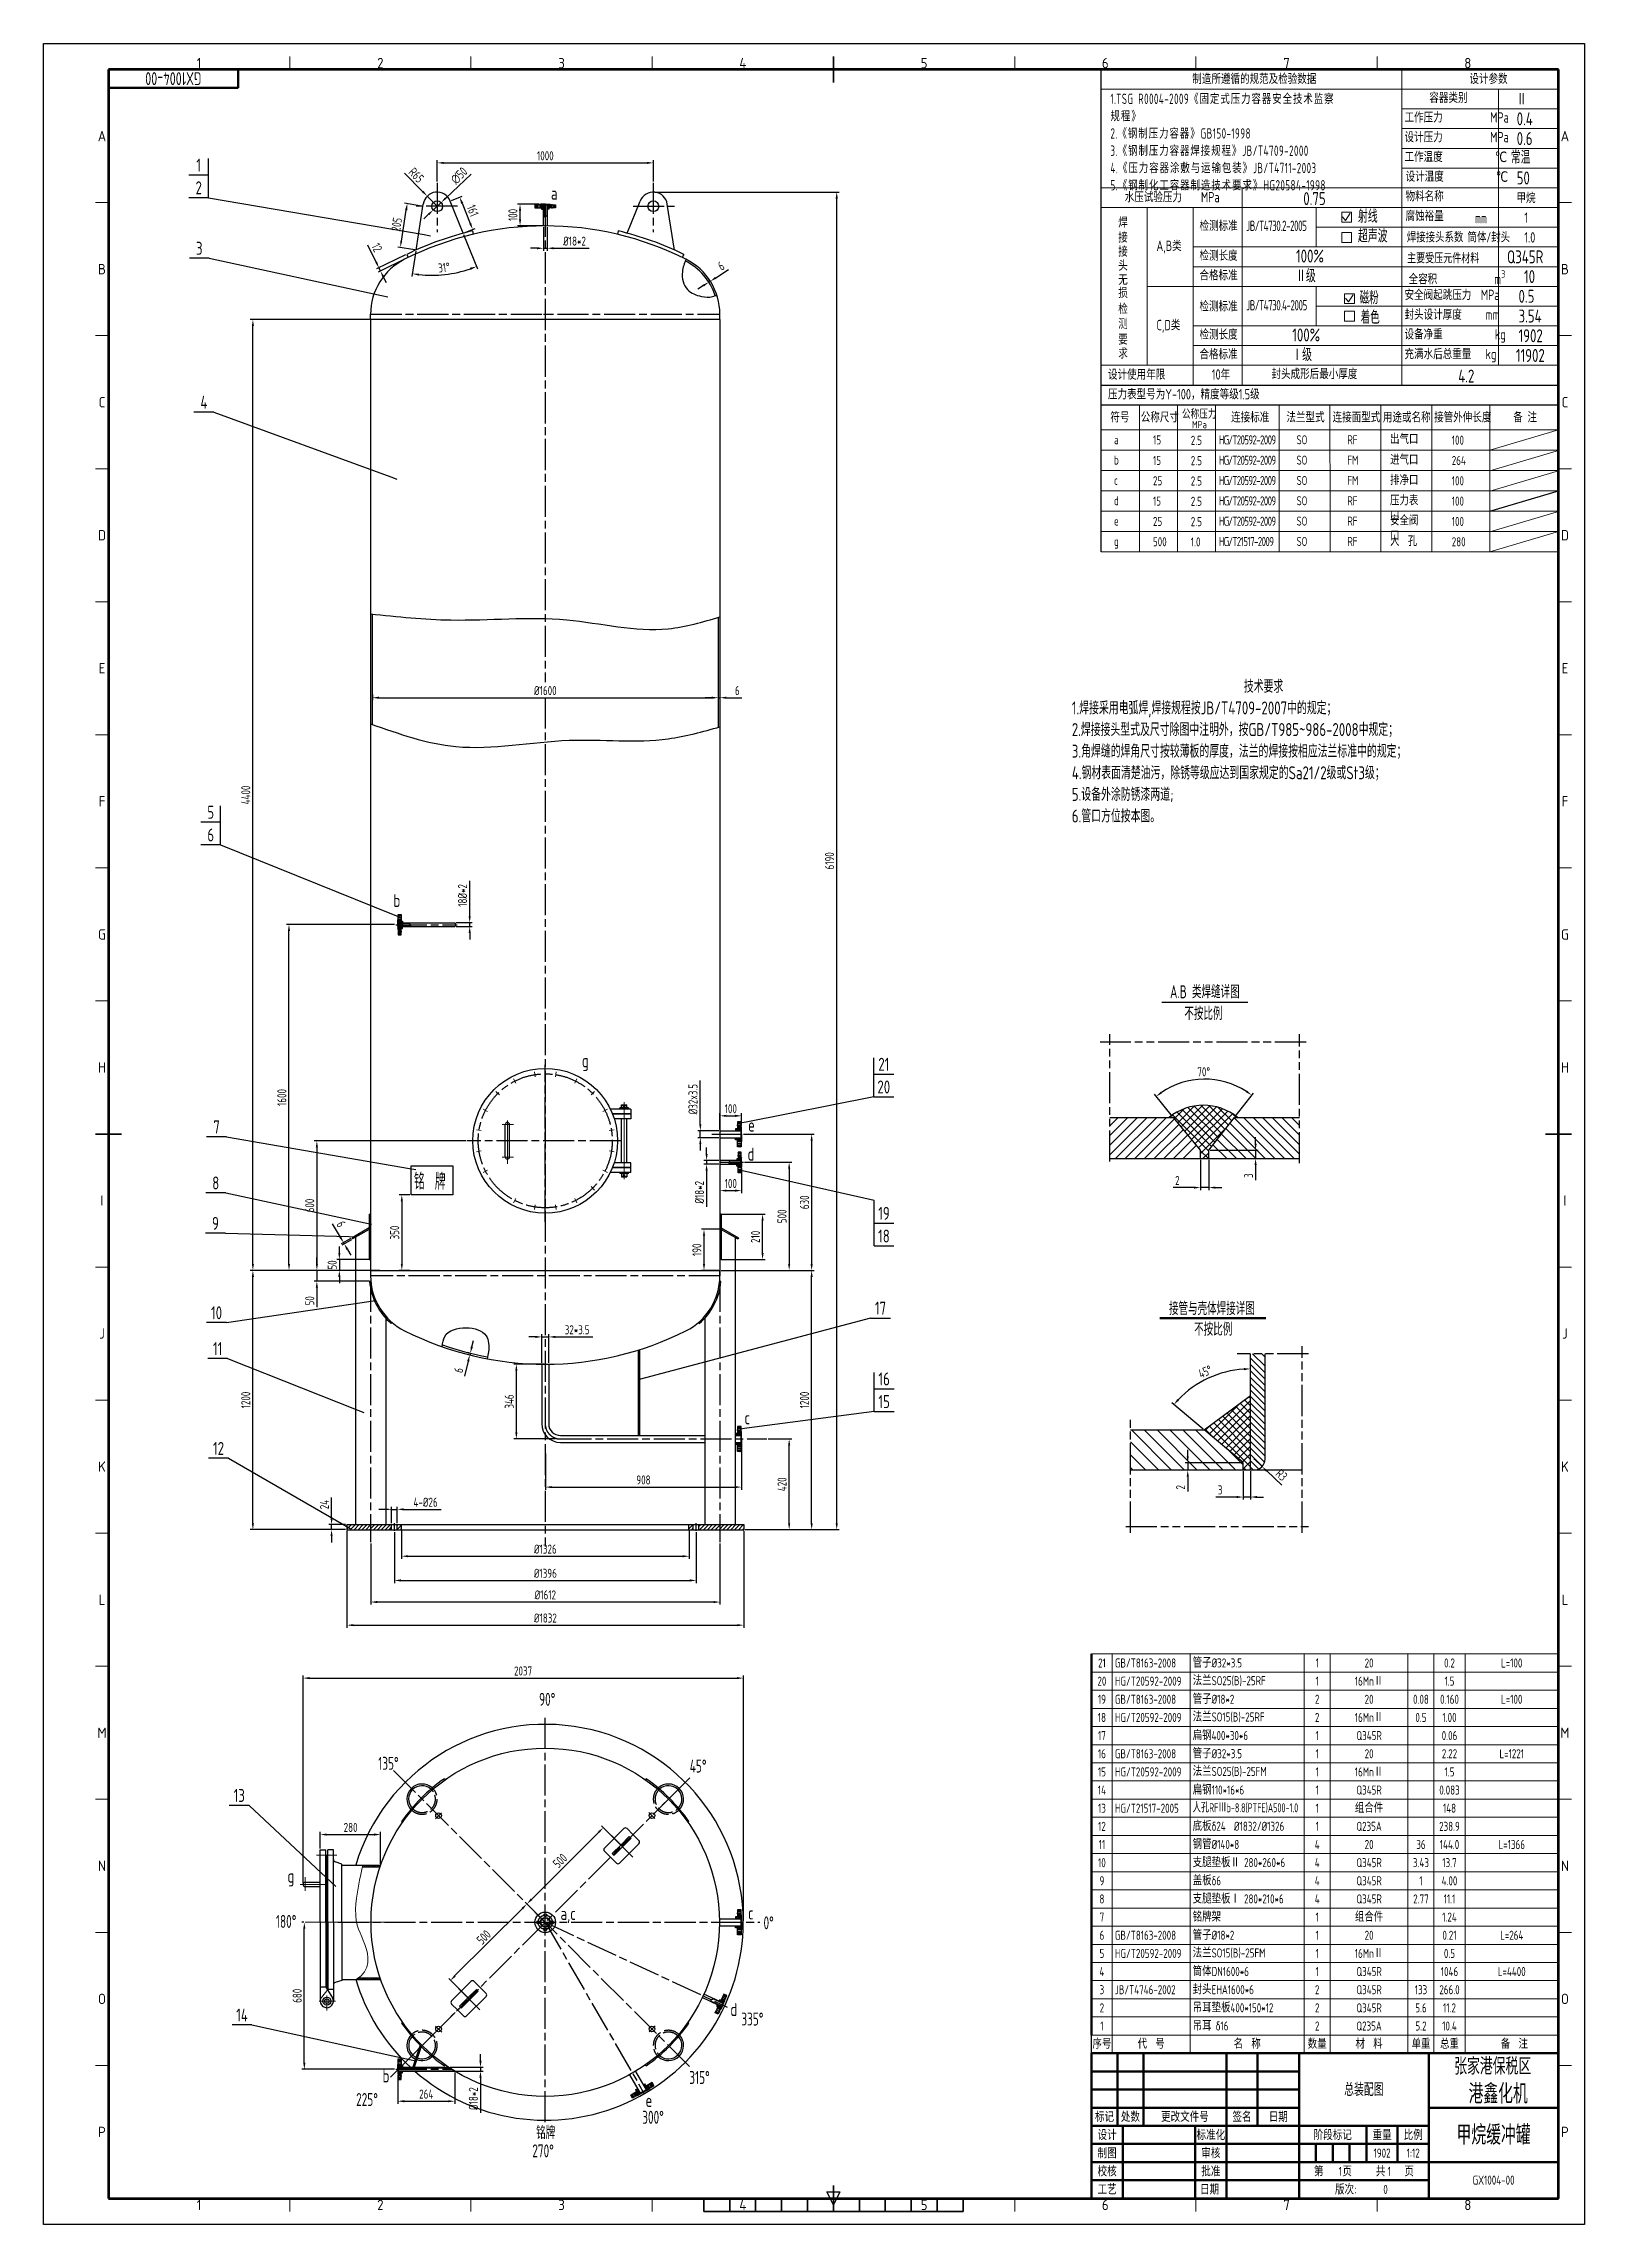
# Model space of a CAD drawing. Header units: millimetres. Extents: x 0 to 18099, y 0 to 10092.
# Drawn here: x 10971 to 18099, y 0 to 10092 of the extents above; entities that cross this region are included whole.
import ezdxf
from ezdxf.enums import TextEntityAlignment as Align

# ---------------------------------------------------------------- set-up
doc = ezdxf.new("R2010")
doc.units = ezdxf.units.MM
doc.header["$LTSCALE"] = 12
for name, pattern in [('AM_ISO02W050', [7.5, 6, -1.5]), ('AM_ISO08W050', [18, 12, -1.5, 3, -1.5]), ('AM_ISO09W050', [22.5, 12, -1.5, 3, -1.5, 3, -1.5]), ('CENTER', [50.8, 31.75, -6.35, 6.35, -6.35]), ('DASHDOT-M', [36, 30, -3, 0, -3]), ('DASHDOT-S', [14, 10, -2, 0, -2]), ('DASHED2', [9.525, 6.35, -3.175]), ('EB_DASH', [6, 3, -3]), ('EB_DASHDOT', [39, 30, -3, 3, -3])]:
    doc.linetypes.add(name, pattern=pattern)
for name, color, linetype, lineweight in [('1-轮廓线层', 7, 'Continuous', 35), ('2-中心线层', 1, 'EB_DASHDOT', 13), ('3-虚线层', 6, 'EB_DASH', 13), ('4-细实线层', 2, 'Continuous', 13), ('AM_5', 3, 'Continuous', 25), ('AM_6', 2, 'Continuous', 35), ('AM_BOR', 7, 'Continuous', 50)]:
    doc.layers.add(name, color=color, linetype=linetype, lineweight=lineweight)
for name, color, linetype in [('1轮廓实线层', 7, 'Continuous'), ('3中心线层', 1, 'CENTER'), ('5剖面线层', 2, 'Continuous'), ('CDR_DIM', 7, 'Continuous'), ('CDR_DWG1', 4, 'Continuous'), ('CDR_DWG3', 1, 'DASHDOT-M'), ('中心线', 1, 'AM_ISO08W050'), ('剖面线', 7, 'Continuous'), ('双点划线', 3, 'AM_ISO09W050'), ('文字层', 2, 'Continuous'), ('断面线', 6, 'Continuous'), ('标注层', 7, 'Continuous'), ('符号标注层', 31, 'Continuous'), ('细实线', 7, 'Continuous'), ('虚线', 2, 'AM_ISO02W050'), ('轮廓实线', 4, 'Continuous')]:
    doc.layers.add(name, color=color, linetype=linetype)
doc.styles.add('ACISOTS', font='ISOCP.SHX')
doc.styles.add('HGCAD', font='HGCAD.SHX', dxfattribs={"width": 0.75, "bigfont": 'HZTXT.SHX'})
doc.styles.add('HZCF', font='isocp.shx', dxfattribs={"width": 0.8, "bigfont": 'sanctum.shx'})
doc.styles.add('ROMANC', font='txt.shx', dxfattribs={"width": 0.7, "height": 50, "bigfont": 'hz.shx'})
doc.styles.get("Standard").update_dxf_attribs({"font": 'isocp.shx', "width": 0.8, "bigfont": 'sanctum.shx'})
doc.dimstyles.new('12 AM_GB', dxfattribs={"dimscale": 12, "dimtxt": 3.5, "dimasz": 2.5, "dimexe": 1, "dimexo": 0.5, "dimgap": 1, "dimtad": 1, "dimdsep": 46, "dimtxsty": 'HZCF', "dimcen": 0, "dimclrd": 7, "dimclre": 7, "dimclrt": 2, "dimadec": 0, "dimazin": 2, "dimtp": 0.1, "dimtm": 0.1, "dimtfac": 0.71, "dimtmove": 0, "dimatfit": 3, "dimfxl": 0, "dimlwd": -1, "dimlwe": -1, "dimarcsym": 0})
pattern_1 = [(45, (10970.916, 0), (-8.980256, 8.980256), [])]
pattern_2 = [(225, (10970.916, 0), (2.245064, -2.245064), [])]
pattern_3 = [(135, (14199.5946, 3634.5527), (-2.24506, -2.24506), [])]
pattern_4 = [(45, (-14199.5946, 3634.5527), (-2.24506, 2.24506), [])]
pattern_5 = [(225, (10970.916, 5296.4945), (2.245064, -2.245064), [])]
pattern_6 = [(135, (14199.5946, 1398.058), (-2.24506, -2.24506), [])]
pattern_7 = [(45, (-14199.5946, 1398.058), (-2.24506, 2.24506), [])]
pattern_8 = [(135, (12573.5365, 10986.474), (-2.245064, -2.245064), [])]
pattern_9 = [(315, (15837.5655, 4196.4945), (-2.245064, -2.245064), [])]
pattern_10 = [(75, (13745.5946, 611.707), (-3.06681, 0.82175), [])]
pattern_11 = [(105, (-13745.5946, 611.707), (-3.06681, -0.82175), [])]
pattern_12 = [(290, (15293.7508, -327.852), (-2.983524, -1.085914), [])]
pattern_13 = [(135, (14199.5946, 5044.5527), (-2.24506, -2.24506), [])]
pattern_14 = [(45, (-14199.5946, 5044.5527), (-2.24506, 2.24506), [])]
pattern_15 = [(225, (9165.727, 42552.576), (-4.4901281, 4.4901281), [])]

msp = doc.modelspace()

# ---------------------------------------------------------------- texts
at = {"style": 'HGCAD'}
for rotation, p in [(180, (13291.595, 9348.503)), (270, (12608.887, 6014.553)), (90, (14199.595, 5044.553)), (270, (14199.595, 4914.553)), (90, (14199.595, 3634.553)), (90, (14199.595, 1398.058)), (245, (14112.709, 1015.166)), (270, (12608.887, 718.058)), (30, (13745.595, 611.707))]:
    msp.add_text('TH_SUPERPART', height=1e-29, rotation=rotation, dxfattribs=at).set_placement(p)
at = {"char_height": 42, "style": 'HZCF'}
for s, insert, attachment_point in [('20', (15866.916, 2514), 5), ('21', (15866.916, 2598), 5), ('GB/T8163-2008', (15926.916, 2598), 4), ('HG/T20592-2009', (15926.916, 2514), 4), ('法兰SO25(B)-25RF', (16286.916, 2514), 4), ('管子%%c32*3.5', (16286.916, 2598), 4), ('1', (16862.916, 2598), 5), ('1', (16862.916, 2514), 5), ('16MnⅡ', (17102.916, 2514), 5), ('20', (17102.916, 2598), 5), ('0.2', (17474.916, 2598), 5), ('1.5', (17474.916, 2514), 5), ('L=100 ', (17762.916, 2598), 5), ('19', (15866.916, 2430), 5), ('GB/T8163-2008', (15926.916, 2430), 4), ('管子%%c18*2', (16286.916, 2430), 4), ('2', (16862.916, 2430), 5), ('20', (17102.916, 2430), 5), ('0.08', (17342.916, 2430), 5), ('0.160', (17474.916, 2430), 5), ('L=100 ', (17762.916, 2430), 5), ('18', (15866.916, 2346), 5), ('HG/T20592-2009', (15926.916, 2346), 4), ('法兰SO15(B)-25RF', (16286.916, 2346), 4), ('2', (16862.916, 2346), 5), ('16MnⅡ', (17102.916, 2346), 5), ('0.5', (17342.916, 2346), 5), ('1.00', (17474.916, 2346), 5), ('17', (15866.916, 2262), 5), ('扁钢400*30*6', (16286.916, 2262), 4), ('1', (16862.916, 2262), 5), ('Q345R', (17102.916, 2262), 5), ('0.06', (17474.916, 2262), 5), ('16', (15866.916, 2178), 5), ('GB/T8163-2008', (15926.916, 2178), 4), ('法兰SO25(B)-25FM', (16286.916, 2094), 4), ('管子%%c32*3.5', (16286.916, 2178), 4), ('1', (16862.916, 2178), 5), ('20', (17102.916, 2178), 5), ('2.22', (17474.916, 2178), 5), ('L=1221 ', (17762.916, 2178), 5), ('14', (15866.916, 2010), 5), ('15', (15866.916, 2094), 5), ('HG/T20592-2009', (15926.916, 2094), 4), ('扁钢110*16*6', (16286.916, 2010), 4), ('1', (16862.916, 2094), 5), ('1', (16862.916, 2010), 5), ('16MnⅡ', (17102.916, 2094), 5), ('Q345R', (17102.916, 2010), 5), ('0.083', (17474.916, 2010), 5), ('1.5', (17474.916, 2094), 5), ('13', (15866.916, 1926), 5), ('HG/T21517-2005', (15926.916, 1926), 4), ('{\\W0.7;人孔RFⅢb-8.8(PTFE)A500-1.0}', (16286.916, 1926), 4), ('1', (16862.916, 1926), 5), ('组合件', (17102.916, 1926), 5), ('148', (17474.916, 1926), 5), ('12', (15866.916, 1842), 5), ('底板δ24  %%c1832/%%c1326', (16286.916, 1842), 4), ('1', (16862.916, 1842), 5), ('Q235A', (17102.916, 1842), 5), ('238.9', (17474.916, 1842), 5), ('11', (15866.916, 1758), 5), ('钢管%%C140*8', (16286.916, 1758), 4), ('4', (16862.916, 1758), 5), ('20', (17102.916, 1758), 5), ('36', (17342.916, 1758), 5), ('144.0', (17474.916, 1758), 5), ('L=1366 ', (17762.916, 1758), 5), ('10', (15866.916, 1674), 5), ('支腿垫板Ⅱ 280*260*6', (16286.916, 1674), 4), ('盖板δ6', (16286.916, 1590), 4), ('4', (16862.916, 1674), 5), ('Q345R', (17102.916, 1674), 5), ('3.43', (17342.916, 1674), 5), ('13.7', (17474.916, 1674), 5), ('9', (15866.916, 1590), 5), ('8', (15866.916, 1506), 5), ('支腿垫板Ⅰ 280*210*6', (16286.916, 1506), 4), ('4', (16862.916, 1590), 5), ('4', (16862.916, 1506), 5), ('Q345R', (17102.916, 1590), 5), ('Q345R', (17102.916, 1506), 5), ('2.77', (17342.916, 1506), 5), ('1', (17342.916, 1590), 5), ('4.00', (17474.916, 1590), 5), ('11.1', (17474.916, 1506), 5), ('7', (15866.916, 1422), 5), ('铭牌架', (16286.916, 1422), 4), ('1', (16862.916, 1422), 5), ('组合件', (17102.916, 1422), 5), ('1.24', (17474.916, 1422), 5), ('6', (15866.916, 1338), 5), ('GB/T8163-2008', (15926.916, 1338), 4), ('管子%%c18*2', (16286.916, 1338), 4), ('1', (16862.916, 1338), 5), ('20', (17102.916, 1338), 5), ('0.21', (17474.916, 1338), 5), ('L=264 ', (17762.916, 1338), 5), ('5', (15866.916, 1254), 5), ('HG/T20592-2009', (15926.916, 1254), 4), ('法兰SO15(B)-25FM', (16286.916, 1254), 4), ('1', (16862.916, 1254), 5), ('16MnⅡ', (17102.916, 1254), 5), ('0.5', (17474.916, 1254), 5), ('4', (15866.916, 1170), 5), ('筒体DN1600*6', (16286.916, 1170), 4), ('封头EHA1600*6', (16286.916, 1086), 4), ('1', (16862.916, 1170), 5), ('Q345R', (17102.916, 1170), 5), ('1046', (17474.916, 1170), 5), ('L=4400 ', (17762.916, 1170), 5), ('3', (15866.916, 1086), 5), ('2', (15866.916, 1002), 5), ('JB/T4746-2002', (15926.916, 1086), 4), ('吊耳垫板400*150*12', (16286.916, 1002), 4), ('2', (16862.916, 1086), 5), ('2', (16862.916, 1002), 5), ('Q345R', (17102.916, 1086), 5), ('Q345R', (17102.916, 1002), 5), ('133', (17342.916, 1086), 5), ('5.6', (17342.916, 1002), 5), ('266.0', (17474.916, 1086), 5), ('11.2', (17474.916, 1002), 5), ('1', (15866.916, 918), 5), ('吊耳 δ16', (16286.916, 918), 4), ('2', (16862.916, 918), 5), ('Q235A', (17102.916, 918), 5), ('5.2', (17342.916, 918), 5), ('10.4', (17474.916, 918), 5)]:
    msp.add_mtext(s, dxfattribs=dict(at, insert=insert, attachment_point=attachment_point))
at = {"char_height": 42, "attachment_point": 5, "style": 'HZCF'}
for s, insert, width in [('{\\C3;序号}', (15866.916, 834), 96), ('{\\C3;代  号}', (16094.916, 834), 360), ('{\\C3;名  称}', (16538.916, 834), 360), ('{\\C3;数量}', (16862.916, 834), 360), ('{\\C3;材  料}', (17102.916, 834), 360), ('{\\C3;单重}', (17342.916, 834), 360), ('{\\C3;总重}', (17474.916, 834), 360), ('{\\C3;备  注}', (17774.916, 834), 360)]:
    msp.add_mtext(s, dxfattribs=dict(at, insert=insert, width=width))
at = {"layer": 'AM_5', "color": 7, "char_height": 60, "attachment_point": 8}
for s, insert in [('1', (11688.416, 9499.67)), ('2', (11688.416, 9394.67)), ('3', (11691.011, 9114.768)), ('4', (11712.551, 8402.457)), ('5', (11743.892, 6505.009)), ('6', (11743.892, 6400.009)), ('21', (14857.861, 5338.751)), ('20', (14857.861, 5233.751)), ('7', (11770.945, 5048.673)), ('8', (11767.111, 4789.291)), ('9', (11765.777, 4602.572)), ('19', (14858.594, 4648.784)), ('18', (14858.594, 4543.784)), ('10', (11771.029, 4188.719)), ('17', (14842.512, 4210.098)), ('11', (11776.046, 4022.805)), ('16', (14859.445, 3882.635)), ('15', (14859.445, 3777.635)), ('12', (11780.233, 3561.058)), ('13', (11875.929, 1954.903)), ('14', (11888.8, 938.74))]:
    msp.add_mtext(s, dxfattribs=dict(at, insert=insert))
at = {"layer": 'AM_6', "color": 7, "width": 0.8}
for s, p in [('焊', (15942.526, 9240.411)), ('接', (15942.526, 9170.952)), ('接', (15942.526, 9106.012)), ('头', (15942.526, 9040.598)), ('无', (15942.526, 8975.108)), ('损', (15942.526, 8914.674)), ('检', (15942.526, 8840.694)), ('测', (15942.526, 8771.679)), ('求', (15942.526, 8634.492)), ('要', (15942.526, 8699.002))]:
    msp.add_text(s, height=48, dxfattribs=at).set_placement(p)
at = {"layer": 'AM_6', "color": 7, "lineweight": 50}
for s, height, width, p in [('mm', 48, 0.67, (17593.661, 9260.449)), ('主要受压元件材料', 48, 0.67, (17278.68, 9075.124)), ('磁粉', 60, 0.67, (17059.066, 8886.132)), ('着色', 60, 0.67, (17063.813, 8795.422)), (' A.B 类焊缝详图', 60, 0.7, (16158.262, 5674.303)), ('不按比例', 60, 0.7, (16248.306, 5573.458)), ('接管与壳体焊接详图', 60, 0.7, (16177.218, 4208.1)), ('不按比例', 60, 0.7, (16293.7, 4112.395)), ('90%%D', 60, 0.7, (13262.999, 2399.958)), ('135%%D', 60, 0.7, (12518.901, 2103.619)), ('45%%d', 60, 0.7, (13960.224, 2091.146)), ('180%%D', 60, 0.7, (12045.489, 1371.963)), ('0%%D', 60, 0.7, (14301.45, 1365.409)), ('335%%D', 60, 0.7, (14198.853, 920.319)), ('315%%d', 60, 0.7, (13958.002, 649.782)), ('225%%d', 60, 0.7, (12416.782, 547.827)), ('300%%D', 60, 0.7, (13740.329, 465.681)), ('铭牌', 60, 0.7, (13249.356, 394.54)), ('270%%d', 60, 0.7, (13231.689, 310.143))]:
    msp.add_text(s, height=height, dxfattribs=dict(at, width=width)).set_placement(p)
at = {"layer": 'AM_6', "color": 7, "lineweight": 50, "attachment_point": 1}
for s, insert, char_height, width in [('制造所遵循的规范及检验数据', (16285.02, 9952.996), 48, 1041.94295), ('设计参数', (17567.139, 9952.996), 48, 1041.94295), ('{\\W0.7;\\T1.1;1.TSG R0004-2009《固定式压力容器安全技术监察规程》\\P2.《钢制压力容器》GB150-1998\\P3.《钢制压力容器焊接规程》JB/T4709-2000\\P4.《压力容器涂敷与运输包装》JB/T4711-2003\\P5.《钢制化工容器制造技术要求》HG20584-1998}', (15906.605, 9860.482), 48, 1041.94295), ('容器类别', (17381.867, 9865.652), 48, 1041.94295), ('Ⅱ', (17785.719, 9864.945), 60, 159.84162), ('工作压力          MPa', (17266.813, 9774.702), 48, 1041.94295), ('0.4', (17785.719, 9773.995), 60, 159.84162), ('设计压力          MPa', (17266.813, 9683.438), 48, 1041.94295), ('工作温度           ℃', (17266.813, 9592.173), 48, 1041.94295), ('常温', (17758.674, 9595.858), 60, 159.84162), ('0.6', (17785.719, 9682.731), 60, 159.84162), ('设计温度           ℃', (17271.611, 9500.909), 48, 1041.94295), ('50', (17785.719, 9500.202), 60, 159.84162), ('a', (13318.017, 9429.276), 60, 149.38431), ('水压试验压力    MPa', (15972.324, 9405.75), 48, 1041.94295), ('0.75', (16798.461, 9404.682), 60, 159.84162), ('物料名称', (17271.611, 9409.644), 48, 1041.94295), ('甲烷', (17784.819, 9401.74), 48, 1041.94295), ('射线', (17051.577, 9323.052), 60, 159.84162), ('腐蚀裕量', (17271.611, 9318.38), 48, 1041.94295), ('1', (17821.022, 9310.446), 48, 1041.94295), ('A,B类', (16119.47, 9180.467), 48, 1041.94295), ('检测标准', (16318.199, 9272.805), 48, 1041.94295), ('{\\W0.7;\\T0.9;JB/T4730.2-2005}', (16534.619, 9272.805), 48, 1041.94295), ('超声波', (17051.577, 9231.787), 60, 159.84162), ('{\\W0.7;焊接接头系数 筒体/封头}', (17277.298, 9220.401), 48, 1041.94295), ('1.0', (17821.022, 9219.182), 48, 1041.94295), ('检测长度', (16318.199, 9135.109), 48, 1041.94295), ('100%', (16764.943, 9138.822), 60, 159.84162), ('Q345R', (17741.433, 9135.143), 60, 159.84162), ('合格标准', (16318.199, 9043.845), 48, 1041.94295), ('Ⅱ级', (16764.943, 9047.558), 60, 159.84162), ('\\A1;全容积            m{\\H0.7x;\\S3^ ;}', (17285.688, 9042.721), 48, 1041.94295), ('10', (17819.785, 9043.879), 60, 159.84162), ('检测标准', (16318.199, 8900.288), 48, 1041.94295), ('{\\W0.7;\\T0.9;JB/T4730.4-2005}', (16534.619, 8905.308), 48, 1041.94295), ('安全阀起跳压力  MPa', (17266.813, 8953.321), 48, 1041.94295), ('0.5', (17794.193, 8952.614), 60, 159.84162), ('C,D类', (16119.47, 8813.615), 48, 1041.94295), ('封头设计厚度     mm', (17266.813, 8862.057), 48, 1041.94295), ('3.54', (17794.193, 8861.35), 60, 159.84162), ('检测长度', (16318.199, 8770.051), 48, 1041.94295), ('合格标准', (16318.199, 8678.787), 48, 1041.94295), ('100%', (16747.525, 8773.764), 60, 159.84162), ('Ⅰ级', (16747.525, 8682.499), 60, 159.84162), ('设备净重           kg', (17266.813, 8770.792), 48, 1041.94295), ('充满水后总重量   kg', (17266.813, 8679.528), 48, 1041.94295), ('1902', (17794.193, 8770.085), 60, 159.84162), ('设计使用年限', (15895.058, 8584.781), 48, 1041.94295), ('10年', (16375.309, 8584.781), 48, 1041.94295), ('封头成形后最小厚度', (16651.432, 8587.429), 48, 1041.94295), ('4.2', (17515.273, 8583.551), 60, 159.84162), ('11902', (17781.91, 8678.821), 60, 159.84162), ('压力表型号为Y-100，精度等级1.5级', (15895.058, 8493.516), 48, 1041.94295), ('符号', (15906.05, 8386.975), 48, 1041.94295), ('公称尺寸', (16046.735, 8386.975), 48, 1041.94295), ('公称压力', (16237.447, 8394.943), 38.4, 833.55436), ('连接标准', (16464.587, 8386.975), 48, 1041.94295), ('法兰型式', (16720.526, 8386.975), 48, 1041.94295), ('连接面型式', (16933.991, 8386.975), 48, 1041.94295), ('用途或名称', (17166.753, 8386.975), 48, 1041.94295), ('接管外伸长度', (17403.758, 8386.975), 48, 1041.94295), ('备 注 ', (17769.727, 8386.975), 48, 1041.94295), ('                             技术要求\\P1.焊接采用电弧焊,焊接规程按JB/T4709-2007中的规定；\\P2.焊接接头型式及尺寸除图中注明外，按GB/T985~986-2008中规定；\\P3.角焊缝的焊角尺寸按较薄板的厚度，法兰的焊接按相应法兰标准中的规定；\\P4.钢材表面清楚油污，除锈等级应达到国家规定的Sa21/2级或St3级；\\P5.设备外涂防锈漆两道;\\P6.管口方位按本图。', (15727.68, 7147.675), 60, 2190.85268), ('b', (12589.399, 6156.432), 60, 149.38431), ('g', (13461.18, 5415.111), 60, 149.38431), ('e', (14229.615, 5117.406), 60, 149.38431), ('d', (14227.542, 4982.881), 60, 149.38431), ('c', (14213.294, 3762.299), 60, 149.38431), ('g', (12099.165, 1641.826), 60, 149.38431), ('a,c', (13362.007, 1468.682), 60, 149.38431), ('c', (14229.615, 1470.911), 60, 547.48965), ('d', (14147.808, 1024.315), 60, 547.48965), ('b', (12538.717, 716.988), 60, 149.38431), ('张家港保税区', (17496.933, 770.699), 78, 1013.64034), ('e', (13755.599, 603.697), 60, 547.48965)]:
    msp.add_mtext(s, dxfattribs=dict(at, insert=insert, char_height=char_height, width=width))
at = {"layer": 'AM_6', "attachment_point": 1}
for s, insert, char_height, width in [('15', (16103.798, 8279.103), 42, 154.24194), ('2.5', (16278.132, 8277.123), 42, 154.24194), ('MPa', (16283.52, 8345.643), 33.6, 123.39355), ('{\\W0.8;\\T0.75;HG/T20592-2009}', (16408.007, 8279.057), 42, 459.64731), ('SO', (16767.335, 8279.626), 42, 154.24194), ('RF', (17002.489, 8279.626), 42, 154.24194), ('出气口', (17199.968, 8281.484), 42, 154.24194), ('100', (17485.409, 8277.987), 42, 154.24194), ('a', (15922.842, 8280.069), 42, 154.24194), ('b', (15922.842, 8186.007), 42, 154.24194), ('15', (16103.164, 8183.925), 42, 154.24194), ('2.5', (16278.132, 8183.061), 42, 154.24194), ('{\\W0.8;\\T0.75;HG/T20592-2009}', (16408.007, 8184.995), 42, 459.64731), ('SO', (16767.335, 8185.565), 42, 154.24194), ('FM', (17002.489, 8185.565), 42, 154.24194), ('进气口', (17199.968, 8185.746), 42, 154.24194), ('264', (17485.409, 8183.925), 42, 154.24194), ('c', (15922.842, 8091.945), 42, 154.24194), ('25', (16103.164, 8089.863), 42, 154.24194), ('2.5', (16278.132, 8088.999), 42, 154.24194), ('{\\W0.8;\\T0.75;HG/T20592-2009}', (16408.007, 8090.933), 42, 459.64731), ('SO', (16767.335, 8091.503), 42, 154.24194), ('FM', (17002.489, 8091.503), 42, 154.24194), ('排净口', (17199.968, 8091.684), 42, 154.24194), ('100', (17485.409, 8089.863), 42, 154.24194), ('d', (15922.842, 7997.884), 42, 154.24194), ('15', (16103.164, 7995.801), 42, 154.24194), ('2.5', (16278.132, 7994.937), 42, 154.24194), ('{\\W0.8;\\T0.75;HG/T20592-2009}', (16408.007, 7996.871), 42, 459.64731), ('SO', (16767.335, 7997.441), 42, 154.24194), ('RF', (17002.489, 7997.441), 42, 154.24194), ('压力表口', (17199.968, 7997.622), 42, 154.24194), ('100', (17485.409, 7995.801), 42, 154.24194), ('e', (15922.842, 7903.822), 42, 154.24194), ('25', (16103.164, 7901.74), 42, 154.24194), ('2.5', (16278.132, 7900.876), 42, 154.24194), ('{\\W0.8;\\T0.75;HG/T20592-2009}', (16408.007, 7902.81), 42, 459.64731), ('SO', (16767.335, 7903.379), 42, 154.24194), ('RF', (17002.489, 7903.379), 42, 154.24194), ('安全阀口', (17199.968, 7904.531), 42, 154.24194), ('100', (17485.409, 7901.74), 42, 154.24194), ('g', (15922.842, 7809.76), 42, 154.24194), ('500', (16103.164, 7807.678), 42, 154.24194), ('1.0', (16278.132, 7806.814), 42, 154.24194), ('{\\T0.75;HG/T21517-2009}', (16408.007, 7808.748), 42, 459.64731), ('SO', (16767.335, 7809.318), 42, 154.24194), ('RF', (17002.489, 7809.318), 42, 154.24194), ('人  孔', (17199.968, 7809.499), 42, 154.24194), ('280', (17485.409, 7807.678), 42, 154.24194)]:
    msp.add_mtext(s, dxfattribs=dict(at, insert=insert, char_height=char_height, width=width))
at = {"layer": 'CDR_DIM', "style": 'ROMANC', "width": 0.7}
msp.add_text('铭 牌', height=75, dxfattribs=at).set_placement((12684.084, 4789.056))

# ---------------------------------------------------------------- blocks, each defined once
blk = doc.blocks.new('SANCTUM')
at = {"layer": 'AM_BOR', "color": 1}
for p, q in [((-170, 28), (-170, 56)), ((-160, 28), (-160, 56)), ((-128, 28), (-128, 56)), ((-116, 28), (-116, 56)), ((-180, 49), (-100, 49)), ((-180, 42), (-100, 42)), ((-180, 35), (-100, 35)), ((-168, 28), (-168, 0)), ((-140, 28), (-140, 0)), ((-128, 28), (-128, 0)), ((-74, 28), (-74, 14)), ((-62, 28), (-62, 14)), ((-180, 21), (-100, 21)), ((-100, 21), (-50, 21)), ((-93.5, 21), (-93.5, 14)), ((-87, 21), (-87, 14)), ((-80.5, 21), (-80.5, 14)), ((-180, 14), (-100, 14)), ((-100, 14), (-50, 14)), ((-180, 7), (-100, 7)), ((-100, 7), (-50, 7))]:
    blk.add_line(p, q, dxfattribs=at)
at = {"layer": 'AM_BOR', "color": 10}
for p, q in [((-100, 56), (-100, 0)), ((-50, 56), (-50, 0)), ((-50, 35), (0, 35)), ((-180, 28), (-50, 28)), ((-50, 14), (0, 14))]:
    blk.add_line(p, q, dxfattribs=at)
at = {"layer": 'AM_BOR', "color": 130}
blk.add_lwpolyline([(-180, 56), (0, 56), (0, 0), (-180, 0)], close=True, dxfattribs=at)
at = {"layer": '中心线'}
blk.add_point((0, 14), dxfattribs=at)
at = {"layer": '剖面线'}
blk.add_point((0, 14), dxfattribs=at)
at = {"layer": '双点划线'}
blk.add_point((0, 14), dxfattribs=at)
at = {"layer": '文字层'}
blk.add_point((0, 14), dxfattribs=at)
at = {"layer": '断面线'}
blk.add_point((0, 14), dxfattribs=at)
at = {"layer": '标注层'}
blk.add_point((0, 14), dxfattribs=at)
at = {"layer": '符号标注层'}
blk.add_point((0, 14), dxfattribs=at)
at = {"layer": '细实线'}
blk.add_point((0, 14), dxfattribs=at)
at = {"layer": '虚线'}
blk.add_point((0, 14), dxfattribs=at)
at = {"layer": '轮廓实线'}
blk.add_point((0, 14), dxfattribs=at)
at = {"layer": 'AM_BOR', "color": 2, "char_height": 4, "attachment_point": 5, "style": 'HZCF'}
for s, insert, width in [('标记', (-175, 31.5), 10), ('处数', (-165, 31.5), 10), ('更改文件号', (-144, 31.5), 32), ('签名', (-122, 31.5), 10), ('日期', (-108, 31.5), 10), ('设计', (-174, 24.5), 10), ('标准化', (-134, 24.5), 12), ('阶段标记', (-87, 24.5), 32), ('重量', (-68, 24.5), 10), ('比例', (-56, 24.5), 10), ('制图', (-174, 17.5), 10), ('审核', (-134, 17.5), 10), ('校核', (-174, 10.5), 10), ('批准', (-134, 10.5), 10), ('第    页     共    页', (-75, 10.5), 50), ('工艺', (-174, 3.5), 10), ('日期', (-134.49, 3.5), 12), ('版次:', (-82, 3.5), 10)]:
    blk.add_mtext(s, dxfattribs=dict(at, insert=insert, width=width))
at = {"layer": 'AM_BOR', "color": 2, "style": 'HZCF', "width": 0.8}
for tag, height, p in [('MATERIAL{9.5}', 5, (-75, 42)), ('COMPANY{6}', 7.5, (-23.22, 40.35)), ('DRAW{2}', 3.5, (-154.09, 24.5)), ('STD{2}', 3.5, (-114.09, 24.5)), ('NAME{6}', 7.5, (-25, 24.5)), ('PIC{2}', 3.5, (-154.09, 17.5)), ('EXAMINE{2}', 3.5, (-114.09, 17.5)), ('SIGN1{1}', 3.5, (-96.75, 17.5)), ('SIGN2{1}', 3.5, (-90.25, 17.5)), ('SIGN3{1}', 3.5, (-83.75, 17.5)), ('SIGN4{1}', 3.5, (-77.25, 17.5)), ('WEIGHT{2.2}', 3.5, (-68, 17.5)), ('GEN-TITLE-SCA{2.2}', 3.5, (-56, 17.5)), ('CHECK{2}', 3.5, (-154.09, 10.5)), ('APPROVE{2}', 3.5, (-114.09, 10.5)), ('PAGE{1}', 3.5, (-84.13, 10.45)), ('SHEET{1}', 3.5, (-65.25, 10.45)), ('DWG-NO.{10}', 3.5, (-25, 7.07)), ('PROC{2}', 3.5, (-154.09, 3.5)), ('DRAW-DATE{2.8}', 3.5, (-112.29, 4.01)), ('REVISION{4}', 3.5, (-66.65, 3.5))]:
    blk.add_attdef(tag, text='', height=height, dxfattribs=at).set_placement(p, align=Align.MIDDLE_CENTER)
blk = doc.blocks.new('SANCTUM_V_A1')
at = {"layer": 'AM_BOR', "color": 1, "lineweight": 25}
for p, q in [((0, 841), (594, 841)), ((0, 0), (0, 841)), ((594, 841), (594, 0)), ((304.5, 7.5), (302, 12.5)), ((302, 12.5), (307, 12.5)), ((307, 12.5), (304.5, 7.5)), ((594, 0), (0, 0))]:
    blk.add_line(p, q, dxfattribs=at)
at = {"layer": 'AM_BOR', "color": 1, "lineweight": 15}
for p, q in [((94.875, 831), (94.875, 836)), ((164.75, 831), (164.75, 836)), ((234.625, 831), (234.625, 836)), ((304.5, 831), (304.5, 836)), ((374.375, 831), (374.375, 836)), ((444.25, 831), (444.25, 836)), ((514.125, 831), (514.125, 836)), ((25, 779.6875), (20, 779.6875)), ((584, 779.6875), (589, 779.6875)), ((25, 728.375), (20, 728.375)), ((584, 728.375), (589, 728.375)), ((25, 677.0625), (20, 677.0625)), ((584, 677.0625), (589, 677.0625)), ((25, 625.75), (20, 625.75)), ((584, 625.75), (589, 625.75)), ((25, 574.4375), (20, 574.4375)), ((584, 574.4375), (589, 574.4375)), ((25, 523.125), (20, 523.125)), ((584, 523.125), (589, 523.125)), ((25, 471.8125), (20, 471.8125)), ((584, 471.8125), (589, 471.8125)), ((25, 420.5), (20, 420.5)), ((584, 420.5), (589, 420.5)), ((25, 369.1875), (20, 369.1875)), ((584, 369.1875), (589, 369.1875)), ((25, 317.875), (20, 317.875)), ((584, 317.875), (589, 317.875)), ((25, 266.5625), (20, 266.5625)), ((584, 266.5625), (589, 266.5625)), ((25, 215.25), (20, 215.25)), ((584, 215.25), (589, 215.25)), ((25, 163.9375), (20, 163.9375)), ((584, 163.9375), (589, 163.9375)), ((25, 112.625), (20, 112.625)), ((584, 112.625), (589, 112.625)), ((25, 61.3125), (20, 61.3125)), ((584, 61.3125), (589, 61.3125)), ((94.875, 10), (94.875, 5)), ((164.75, 10), (164.75, 5)), ((234.625, 10), (234.625, 5)), ((304.5, 10), (304.5, 5)), ((374.375, 10), (374.375, 5)), ((444.25, 10), (444.25, 5)), ((514.125, 10), (514.125, 5))]:
    blk.add_line(p, q, dxfattribs=at)
at = {"layer": 'AM_BOR', "color": 2, "lineweight": 35}
for p, q in [((304.5, 831), (304.5, 836)), ((304.5, 831), (304.5, 826)), ((25, 420.5), (20, 420.5)), ((25, 420.5), (30, 420.5)), ((584, 420.5), (579, 420.5)), ((584, 420.5), (589, 420.5)), ((254.5, 10), (254.5, 5)), ((264.5, 10), (264.5, 5)), ((274.5, 10), (274.5, 5)), ((284.5, 10), (284.5, 5)), ((294.5, 10), (294.5, 5)), ((304.5, 10), (304.5, 15)), ((304.5, 10), (304.5, 5)), ((314.5, 10), (314.5, 5)), ((324.5, 10), (324.5, 5)), ((334.5, 10), (334.5, 5)), ((344.5, 10), (344.5, 5)), ((354.5, 10), (354.5, 5)), ((254.5, 5), (354.5, 5))]:
    blk.add_line(p, q, dxfattribs=at)
at = {"layer": 'AM_BOR', "color": 130, "lineweight": 80}
for p, q in [((584, 831), (25, 831)), ((25, 831), (25, 10)), ((584, 10), (584, 831)), ((25, 10), (584, 10))]:
    blk.add_line(p, q, dxfattribs=at)
at = {"layer": 'AM_BOR', "color": 130}
for p, q in [((75, 824), (75, 831)), ((25, 824), (75, 824))]:
    blk.add_line(p, q, dxfattribs=at)
at = {"layer": 'AM_BOR', "color": 1, "lineweight": 25, "style": 'ACISOTS'}
for s, p in [('1', (59.9375, 833.5)), ('2', (129.8125, 833.5)), ('3', (199.6875, 833.5)), ('4', (269.5625, 833.5)), ('5', (339.4375, 833.5)), ('6', (409.3125, 833.5)), ('7', (479.1875, 833.5)), ('8', (549.0625, 833.5)), ('A', (22.5, 805.34375)), ('A', (586.5, 805.34375)), ('B', (22.5, 754.03125)), ('B', (586.5, 754.03125)), ('C', (22.5, 702.71875)), ('C', (586.5, 702.71875)), ('D', (22.5, 651.40625)), ('D', (586.5, 651.40625)), ('E', (22.5, 600.09375)), ('E', (586.5, 600.09375)), ('F', (22.5, 548.78125)), ('F', (586.5, 548.78125)), ('G', (22.5, 497.46875)), ('G', (586.5, 497.46875)), ('H', (22.5, 446.15625)), ('H', (586.5, 446.15625)), ('I', (22.5, 394.84375)), ('I', (586.5, 394.84375)), ('J', (22.5, 343.53125)), ('J', (586.5, 343.53125)), ('K', (22.5, 292.21875)), ('K', (586.5, 292.21875)), ('L', (22.5, 240.90625)), ('L', (586.5, 240.90625)), ('M', (22.5, 189.59375)), ('M', (586.5, 189.59375)), ('N', (22.5, 138.28125)), ('N', (586.5, 138.28125)), ('O', (22.5, 86.96875)), ('O', (586.5, 86.96875)), ('P', (22.5, 35.65625)), ('P', (586.5, 35.65625)), ('1', (59.9375, 7.5)), ('2', (129.8125, 7.5)), ('3', (199.6875, 7.5)), ('4', (269.5625, 7.5)), ('5', (339.4375, 7.5)), ('6', (409.3125, 7.5)), ('7', (479.1875, 7.5)), ('8', (549.0625, 7.5))]:
    blk.add_text(s, height=4, dxfattribs=at).set_placement(p, align=Align.MIDDLE)
at = {"layer": 'AM_BOR', "color": 2, "style": 'HZCF', "width": 0.75}
blk.add_attdef('DWG-NO.{10}', text='', height=5, rotation=180, dxfattribs=at).set_placement((50, 827.5), align=Align.MIDDLE_CENTER)
blk = doc.blocks.new('*D104')
at = {"color": 7}
for p, q in [((12478, 8815), (11927, 8815)), ((11939, 4445), (11939, 8785)), ((12478, 4415), (11927, 4415))]:
    blk.add_line(p, q, dxfattribs=at)
for points in [[(11934, 8785), (11944, 8785), (11939, 8815)], [(11934, 4445), (11944, 4445), (11939, 4415)]]:
    blk.add_solid(points, dxfattribs=at)
at = {"layer": 'Defpoints', "color": 0}
for p in [(11939, 8815), (12484, 8815), (12484, 4415)]:
    blk.add_point(p, dxfattribs=at)
at = {"color": 2, "insert": (11906, 6615), "char_height": 42, "attachment_point": 5, "rotation": 90, "style": 'HZCF'}
blk.add_mtext('4400', dxfattribs=at)
blk = doc.blocks.new('*D115')
at = {"color": 7}
for p, q in [((14045, 8993), (14042, 8998)), ((14048, 8988), (14055, 8992)), ((14052, 8997), (14049, 9002)), ((14080, 9008), (14140, 9047)), ((14023, 8972), (13998, 8956))]:
    blk.add_line(p, q, dxfattribs=at)
for points in [[(14020, 8976), (14026, 8968), (14048, 8988)], [(14078, 9013), (14083, 9004), (14055, 8992)]]:
    blk.add_solid(points, dxfattribs=at)
at = {"layer": 'Defpoints', "color": 0}
for p in [(14048, 8988), (14055, 8992), (14055, 8992)]:
    blk.add_point(p, dxfattribs=at)
at = {"color": 2, "insert": (14105, 9063), "char_height": 42, "attachment_point": 5, "rotation": 32.4899, "style": 'HZCF'}
blk.add_mtext('6', dxfattribs=at)
blk = doc.blocks.new('*D116')
at = {"color": 7}
for p, q in [((12492, 7080), (12492, 7053)), ((12522, 7065), (14062, 7065)), ((14092, 7080), (14092, 7053))]:
    blk.add_line(p, q, dxfattribs=at)
for points in [[(12522, 7070), (12522, 7060), (12492, 7065)], [(14062, 7070), (14062, 7060), (14092, 7065)]]:
    blk.add_solid(points, dxfattribs=at)
at = {"layer": 'Defpoints', "color": 0}
for p in [(12492, 7086), (14092, 7086), (14092, 7065)]:
    blk.add_point(p, dxfattribs=at)
at = {"color": 2, "insert": (13292, 7098), "char_height": 42, "attachment_point": 5, "style": 'HZCF'}
blk.add_mtext('%%c1600', dxfattribs=at)
blk = doc.blocks.new('*D117')
at = {"color": 7}
for p, q in [((14062, 7065), (14032, 7065)), ((14092, 7100), (14092, 7053)), ((14092, 7065), (14100, 7065)), ((14100, 7100), (14100, 7053)), ((14130, 7065), (14201, 7065))]:
    blk.add_line(p, q, dxfattribs=at)
for points in [[(14062, 7070), (14062, 7060), (14092, 7065)], [(14130, 7070), (14130, 7060), (14100, 7065)]]:
    blk.add_solid(points, dxfattribs=at)
at = {"layer": 'Defpoints', "color": 0}
for p in [(14092, 7106), (14100, 7106), (14100, 7065)]:
    blk.add_point(p, dxfattribs=at)
at = {"color": 2, "insert": (14180, 7098), "char_height": 42, "attachment_point": 5, "style": 'HZCF'}
blk.add_mtext('6', dxfattribs=at)
blk = doc.blocks.new('*D118')
at = {"color": 7}
for p, q in [((12952, 4061), (12959, 4090)), ((12935, 3994), (12918, 3925)), ((12937, 4025), (12931, 4026)), ((12939, 4033), (12933, 4035)), ((12945, 4032), (12942, 4023))]:
    blk.add_line(p, q, dxfattribs=at)
for points in [[(12947, 4062), (12957, 4060), (12945, 4032)], [(12930, 3995), (12940, 3993), (12942, 4023)]]:
    blk.add_solid(points, dxfattribs=at)
at = {"layer": 'Defpoints', "color": 0}
for p in [(12942, 4023), (12942, 4023), (12945, 4032)]:
    blk.add_point(p, dxfattribs=at)
at = {"color": 2, "insert": (12891, 3953), "char_height": 42, "attachment_point": 5, "rotation": 76.0386, "style": 'HZCF'}
blk.add_mtext('6', dxfattribs=at)
blk = doc.blocks.new('*D119')
at = {"color": 7}
for p, q in [((12627, 3209), (12627, 3080)), ((13957, 3209), (13957, 3080)), ((12657, 3092), (13927, 3092))]:
    blk.add_line(p, q, dxfattribs=at)
for points in [[(12657, 3097), (12657, 3087), (12627, 3092)], [(13927, 3097), (13927, 3087), (13957, 3092)]]:
    blk.add_solid(points, dxfattribs=at)
at = {"layer": 'Defpoints', "color": 0}
for p in [(12627, 3215), (13957, 3215), (13957, 3092)]:
    blk.add_point(p, dxfattribs=at)
at = {"color": 2, "insert": (13292, 3125), "char_height": 42, "attachment_point": 5, "style": 'HZCF'}
blk.add_mtext('%%c1326', dxfattribs=at)
blk = doc.blocks.new('*D120')
at = {"color": 7}
for p, q in [((12374, 3209), (12374, 2761)), ((14210, 3209), (14210, 2761)), ((12404, 2773), (14180, 2773))]:
    blk.add_line(p, q, dxfattribs=at)
for points in [[(12404, 2778), (12404, 2768), (12374, 2773)], [(14180, 2778), (14180, 2768), (14210, 2773)]]:
    blk.add_solid(points, dxfattribs=at)
at = {"layer": 'Defpoints', "color": 0}
for p in [(12374, 3215), (14210, 3215), (14210, 2773)]:
    blk.add_point(p, dxfattribs=at)
at = {"color": 2, "insert": (13292, 2806), "char_height": 42, "attachment_point": 5, "style": 'HZCF'}
blk.add_mtext('%%c1832', dxfattribs=at)
blk = doc.blocks.new('*D121')
at = {"color": 7}
for p, q in [((12303, 3269), (12303, 3364)), ((12368, 3239), (12291, 3239)), ((12303, 3215), (12303, 3239)), ((12368, 3215), (12291, 3215)), ((12303, 3185), (12303, 3155))]:
    blk.add_line(p, q, dxfattribs=at)
for points in [[(12298, 3269), (12308, 3269), (12303, 3239)], [(12298, 3185), (12308, 3185), (12303, 3215)]]:
    blk.add_solid(points, dxfattribs=at)
at = {"layer": 'Defpoints', "color": 0}
for p in [(12303, 3239), (12374, 3239), (12374, 3215)]:
    blk.add_point(p, dxfattribs=at)
at = {"color": 2, "insert": (12270, 3331), "char_height": 42, "attachment_point": 5, "rotation": 90, "style": 'HZCF'}
blk.add_mtext('24', dxfattribs=at)
blk = doc.blocks.new('*D122')
at = {"color": 7}
for p, q in [((12344, 4569), (12308, 4630)), ((12392, 4562), (12348, 4537)), ((12395, 4557), (12351, 4532)), ((12362, 4538), (12359, 4543)), ((12377, 4512), (12392, 4486))]:
    blk.add_line(p, q, dxfattribs=at)
for points in [[(12348, 4571), (12339, 4566), (12359, 4543)], [(12381, 4514), (12372, 4509), (12362, 4538)]]:
    blk.add_solid(points, dxfattribs=at)
at = {"layer": 'Defpoints', "color": 0}
for p in [(12359, 4543), (12398, 4565), (12401, 4560)]:
    blk.add_point(p, dxfattribs=at)
at = {"color": 2, "insert": (12347, 4629), "char_height": 42, "attachment_point": 5, "rotation": 300, "style": 'HZCF'}
blk.add_mtext('6', dxfattribs=at)
blk = doc.blocks.new('*D123')
at = {"color": 7}
for p, q in [((12478, 4415), (11927, 4415)), ((11939, 3245), (11939, 4385)), ((12368, 3215), (11927, 3215))]:
    blk.add_line(p, q, dxfattribs=at)
for points in [[(11934, 4385), (11944, 4385), (11939, 4415)], [(11934, 3245), (11944, 3245), (11939, 3215)]]:
    blk.add_solid(points, dxfattribs=at)
at = {"layer": 'Defpoints', "color": 0}
for p in [(11939, 4415), (12484, 4415), (12374, 3215)]:
    blk.add_point(p, dxfattribs=at)
at = {"color": 2, "insert": (11906, 3815), "char_height": 42, "attachment_point": 5, "rotation": 90, "style": 'HZCF'}
blk.add_mtext('1200', dxfattribs=at)
blk = doc.blocks.new('*D109')
at = {"color": 7}
for p, q in [((12594, 6015), (12094, 6015)), ((12106, 4445), (12106, 5985)), ((12478, 4415), (12094, 4415))]:
    blk.add_line(p, q, dxfattribs=at)
for points in [[(12101, 5985), (12111, 5985), (12106, 6015)], [(12101, 4445), (12111, 4445), (12106, 4415)]]:
    blk.add_solid(points, dxfattribs=at)
at = {"layer": 'Defpoints', "color": 0}
for p in [(12106, 6015), (12600, 6015), (12484, 4415)]:
    blk.add_point(p, dxfattribs=at)
at = {"color": 2, "insert": (12073, 5215), "char_height": 42, "attachment_point": 5, "rotation": 90, "style": 'HZCF'}
blk.add_mtext('1600', dxfattribs=at)
blk = doc.blocks.new('*D110')
at = {"color": 7}
for p, q in [((13263, 9349), (13163, 9349)), ((13175, 9279), (13175, 9319)), ((13286, 9249), (13163, 9249))]:
    blk.add_line(p, q, dxfattribs=at)
for points in [[(13170, 9319), (13180, 9319), (13175, 9349)], [(13170, 9279), (13180, 9279), (13175, 9249)]]:
    blk.add_solid(points, dxfattribs=at)
at = {"layer": 'Defpoints', "color": 0}
for p in [(13175, 9349), (13269, 9349), (13292, 9249)]:
    blk.add_point(p, dxfattribs=at)
at = {"color": 2, "insert": (13142, 9299), "char_height": 42, "attachment_point": 5, "rotation": 90, "style": 'HZCF'}
blk.add_mtext('100', dxfattribs=at)
blk = doc.blocks.new('*D111')
at = {"color": 7}
for p, q in [((13283, 9242), (13283, 9133)), ((13301, 9242), (13301, 9133)), ((13253, 9145), (13223, 9145)), ((13283, 9145), (13301, 9145)), ((13331, 9145), (13494, 9145))]:
    blk.add_line(p, q, dxfattribs=at)
for points in [[(13253, 9150), (13253, 9140), (13283, 9145)], [(13331, 9150), (13331, 9140), (13301, 9145)]]:
    blk.add_solid(points, dxfattribs=at)
at = {"layer": 'Defpoints', "color": 0}
for p in [(13283, 9248), (13301, 9248), (13301, 9145)]:
    blk.add_point(p, dxfattribs=at)
at = {"color": 2, "insert": (13427, 9178), "char_height": 42, "attachment_point": 5, "style": 'HZCF'}
blk.add_mtext('%%c18*2', dxfattribs=at)
blk = doc.blocks.new('*D112')
at = {"color": 7}
for p, q in [((12609, 690), (12609, 558)), ((12873, 703), (12873, 558)), ((12639, 570), (12843, 570))]:
    blk.add_line(p, q, dxfattribs=at)
for points in [[(12639, 575), (12639, 565), (12609, 570)], [(12843, 575), (12843, 565), (12873, 570)]]:
    blk.add_solid(points, dxfattribs=at)
at = {"layer": 'Defpoints', "color": 0}
for p in [(12873, 709), (12609, 696), (12873, 570)]:
    blk.add_point(p, dxfattribs=at)
at = {"color": 2, "insert": (12741, 603), "char_height": 42, "attachment_point": 5, "style": 'HZCF'}
blk.add_mtext('264', dxfattribs=at)
blk = doc.blocks.new('*D113')
at = {"color": 7}
for p, q in [((14323, 3635), (14432, 3635)), ((14420, 3245), (14420, 3605)), ((14216, 3215), (14432, 3215))]:
    blk.add_line(p, q, dxfattribs=at)
for points in [[(14415, 3605), (14425, 3605), (14420, 3635)], [(14415, 3245), (14425, 3245), (14420, 3215)]]:
    blk.add_solid(points, dxfattribs=at)
at = {"layer": 'Defpoints', "color": 0}
for p in [(14317, 3635), (14420, 3635), (14210, 3215)]:
    blk.add_point(p, dxfattribs=at)
at = {"color": 2, "insert": (14387, 3425), "char_height": 42, "attachment_point": 5, "rotation": 90, "style": 'HZCF'}
blk.add_mtext('420', dxfattribs=at)
blk = doc.blocks.new('*D114')
at = {"color": 7}
for p, q in [((14106, 4415), (14536, 4415)), ((14524, 3245), (14524, 4385)), ((14216, 3215), (14536, 3215))]:
    blk.add_line(p, q, dxfattribs=at)
for points in [[(14519, 4385), (14529, 4385), (14524, 4415)], [(14519, 3245), (14529, 3245), (14524, 3215)]]:
    blk.add_solid(points, dxfattribs=at)
at = {"layer": 'Defpoints', "color": 0}
for p in [(14100, 4415), (14524, 4415), (14210, 3215)]:
    blk.add_point(p, dxfattribs=at)
at = {"color": 2, "insert": (14491, 3815), "char_height": 42, "attachment_point": 5, "rotation": 90, "style": 'HZCF'}
blk.add_mtext('1200', dxfattribs=at)
blk = doc.blocks.new('*D105')
at = {"color": 7}
for p, q in [((14100, 4856), (14100, 4772)), ((14200, 4886), (14200, 4772)), ((14130, 4784), (14170, 4784))]:
    blk.add_line(p, q, dxfattribs=at)
for points in [[(14130, 4789), (14130, 4779), (14100, 4784)], [(14170, 4789), (14170, 4779), (14200, 4784)]]:
    blk.add_solid(points, dxfattribs=at)
at = {"layer": 'Defpoints', "color": 0}
for p in [(14100, 4862), (14200, 4892), (14200, 4784)]:
    blk.add_point(p, dxfattribs=at)
at = {"color": 2, "insert": (14150, 4817), "char_height": 42, "attachment_point": 5, "style": 'HZCF'}
blk.add_mtext('100', dxfattribs=at)
blk = doc.blocks.new('*D106')
at = {"color": 7}
for p, q in [((14209, 5045), (14536, 5045)), ((14524, 5015), (14524, 4445)), ((14106, 4415), (14536, 4415))]:
    blk.add_line(p, q, dxfattribs=at)
for points in [[(14519, 5015), (14529, 5015), (14524, 5045)], [(14519, 4445), (14529, 4445), (14524, 4415)]]:
    blk.add_solid(points, dxfattribs=at)
at = {"layer": 'Defpoints', "color": 0}
for p in [(14203, 5045), (14100, 4415), (14524, 4415)]:
    blk.add_point(p, dxfattribs=at)
at = {"color": 2, "insert": (14491, 4730), "char_height": 42, "attachment_point": 5, "rotation": 90, "style": 'HZCF'}
blk.add_mtext('630', dxfattribs=at)
blk = doc.blocks.new('*D107')
at = {"color": 7}
for p, q in [((14214, 4915), (14432, 4915)), ((14420, 4885), (14420, 4445)), ((14106, 4415), (14432, 4415))]:
    blk.add_line(p, q, dxfattribs=at)
for points in [[(14415, 4885), (14425, 4885), (14420, 4915)], [(14415, 4445), (14425, 4445), (14420, 4415)]]:
    blk.add_solid(points, dxfattribs=at)
at = {"layer": 'Defpoints', "color": 0}
for p in [(14208, 4915), (14100, 4415), (14420, 4415)]:
    blk.add_point(p, dxfattribs=at)
at = {"color": 2, "insert": (14387, 4665), "char_height": 42, "attachment_point": 5, "rotation": 90, "style": 'HZCF'}
blk.add_mtext('500', dxfattribs=at)
blk = doc.blocks.new('*D108')
at = {"color": 7}
for p, q in [((14100, 5067), (14100, 5142)), ((14130, 5130), (14170, 5130)), ((14200, 5085), (14200, 5142))]:
    blk.add_line(p, q, dxfattribs=at)
for points in [[(14130, 5135), (14130, 5125), (14100, 5130)], [(14170, 5135), (14170, 5125), (14200, 5130)]]:
    blk.add_solid(points, dxfattribs=at)
at = {"layer": 'Defpoints', "color": 0}
for p in [(14100, 5061), (14200, 5130), (14200, 5079)]:
    blk.add_point(p, dxfattribs=at)
at = {"color": 2, "insert": (14150, 5163), "char_height": 42, "attachment_point": 5, "style": 'HZCF'}
blk.add_mtext('100', dxfattribs=at)
blk = doc.blocks.new('*D95')
at = {"color": 7}
for p, q in [((12925, 5015), (12223, 5015)), ((12235, 4985), (12235, 4445)), ((12408, 4415), (12223, 4415))]:
    blk.add_line(p, q, dxfattribs=at)
for points in [[(12230, 4985), (12240, 4985), (12235, 5015)], [(12230, 4445), (12240, 4445), (12235, 4415)]]:
    blk.add_solid(points, dxfattribs=at)
at = {"layer": 'Defpoints', "color": 0}
for p in [(12931, 5015), (12235, 4415), (12414, 4415)]:
    blk.add_point(p, dxfattribs=at)
at = {"color": 2, "insert": (12202, 4715), "char_height": 42, "attachment_point": 5, "rotation": 90, "style": 'HZCF'}
blk.add_mtext('600', dxfattribs=at)
blk = doc.blocks.new('*D96')
at = {"color": 7}
for p, q in [((12665, 4765), (12616, 4765)), ((12628, 4735), (12628, 4445)), ((12665, 4415), (12616, 4415))]:
    blk.add_line(p, q, dxfattribs=at)
for points in [[(12623, 4735), (12633, 4735), (12628, 4765)], [(12623, 4445), (12633, 4445), (12628, 4415)]]:
    blk.add_solid(points, dxfattribs=at)
at = {"layer": 'Defpoints', "color": 0}
for p in [(12671, 4765), (12628, 4415), (12671, 4415)]:
    blk.add_point(p, dxfattribs=at)
at = {"color": 2, "insert": (12595, 4590), "char_height": 42, "attachment_point": 5, "rotation": 90, "style": 'HZCF'}
blk.add_mtext('350', dxfattribs=at)
blk = doc.blocks.new('*D97')
at = {"color": 7}
for p, q in [((12251, 1739), (12251, 1816)), ((12281, 1804), (12500, 1804)), ((12530, 1669), (12530, 1816))]:
    blk.add_line(p, q, dxfattribs=at)
for points in [[(12281, 1809), (12281, 1799), (12251, 1804)], [(12500, 1809), (12500, 1799), (12530, 1804)]]:
    blk.add_solid(points, dxfattribs=at)
at = {"layer": 'Defpoints', "color": 0}
for p in [(12251, 1733), (12530, 1804), (12530, 1663)]:
    blk.add_point(p, dxfattribs=at)
at = {"color": 2, "insert": (12391, 1837), "char_height": 42, "attachment_point": 5, "style": 'HZCF'}
blk.add_mtext('280', dxfattribs=at)
blk = doc.blocks.new('*D98')
at = {"color": 7}
for p, q in [((12626, 9178), (12648, 9321)), ((12719, 9340), (12641, 9353)), ((12688, 9138), (12609, 9150))]:
    blk.add_line(p, q, dxfattribs=at)
for points in [[(12643, 9322), (12653, 9320), (12653, 9351)], [(12621, 9179), (12630, 9177), (12621, 9148)]]:
    blk.add_solid(points, dxfattribs=at)
at = {"layer": 'Defpoints', "color": 0}
for p in [(12653, 9351), (12725, 9339), (12694, 9137)]:
    blk.add_point(p, dxfattribs=at)
at = {"color": 2, "insert": (12604, 9255), "char_height": 42, "attachment_point": 5, "rotation": 81.1093, "style": 'HZCF'}
blk.add_mtext('205', dxfattribs=at)
blk = doc.blocks.new('*D99')
at = {"color": 7}
for p, q in [((12641, 9492), (12724, 9407)), ((12792, 9339), (12746, 9386))]:
    blk.add_line(p, q, dxfattribs=at)
blk.add_solid([(12728, 9411), (12721, 9404), (12746, 9386)], dxfattribs=at)
at = {"layer": 'Defpoints', "color": 0}
for p in [(12746, 9386), (12792, 9339)]:
    blk.add_point(p, dxfattribs=at)
at = {"color": 2, "insert": (12695, 9483), "char_height": 42, "attachment_point": 5, "rotation": 314.7395, "style": 'HZCF'}
blk.add_mtext('R65', dxfattribs=at)
blk = doc.blocks.new('*D100')
at = {"color": 7}
for p, q in [((12858, 9366), (12907, 9386)), ((12907, 9353), (12944, 9260)), ((12917, 9217), (12967, 9236))]:
    blk.add_line(p, q, dxfattribs=at)
for points in [[(12912, 9355), (12902, 9351), (12896, 9381)], [(12949, 9262), (12940, 9258), (12956, 9232)]]:
    blk.add_solid(points, dxfattribs=at)
at = {"layer": 'Defpoints', "color": 0}
for p in [(12852, 9364), (12912, 9214), (12956, 9232)]:
    blk.add_point(p, dxfattribs=at)
at = {"color": 2, "insert": (12956, 9319), "char_height": 42, "attachment_point": 5, "rotation": 291.7525, "style": 'HZCF'}
blk.add_mtext('161', dxfattribs=at)
blk = doc.blocks.new('*D101')
at = {"color": 7}
for p, q in [((12914, 9209), (12978, 9049)), ((12693, 9131), (12675, 9015))]:
    blk.add_line(p, q, dxfattribs=at)
blk.add_arc((12764, 9585), 565, 264.1503, 288.7115, dxfattribs=at)
for points in [[(12706, 9018), (12707, 9028), (12677, 9027)], [(12943, 9055), (12947, 9045), (12973, 9060)]]:
    blk.add_solid(points, dxfattribs=at)
at = {"layer": 'Defpoints', "color": 0}
for p in [(12727, 9350), (12852, 9364), (12912, 9214), (12694, 9137), (12777, 9020)]:
    blk.add_point(p, dxfattribs=at)
at = {"color": 2, "insert": (12823, 9056), "char_height": 42, "attachment_point": 5, "rotation": 6.4309, "style": 'HZCF'}
blk.add_mtext('31°', dxfattribs=at)
blk = doc.blocks.new('*D102')
at = {"color": 7}
for p, q in [((12949, 9488), (12832, 9377)), ((12752, 9302), (12730, 9281)), ((12773, 9322), (12810, 9357))]:
    blk.add_line(p, q, dxfattribs=at)
for points in [[(12748, 9305), (12755, 9298), (12773, 9322)], [(12828, 9381), (12835, 9374), (12810, 9357)]]:
    blk.add_solid(points, dxfattribs=at)
at = {"layer": 'Defpoints', "color": 0}
for p in [(12773, 9322), (12810, 9357)]:
    blk.add_point(p, dxfattribs=at)
at = {"color": 2, "insert": (12893, 9481), "char_height": 42, "attachment_point": 5, "rotation": 43.4084, "style": 'HZCF'}
blk.add_mtext('∅50', dxfattribs=at)
blk = doc.blocks.new('*D103')
at = {"color": 7}
for p, q in [((12509, 9081), (12471, 9159)), ((12645, 9114), (12511, 9049)), ((12652, 9100), (12518, 9034)), ((12529, 9040), (12522, 9054)), ((12542, 9013), (12556, 8986))]:
    blk.add_line(p, q, dxfattribs=at)
for points in [[(12514, 9083), (12505, 9079), (12522, 9054)], [(12547, 9015), (12538, 9011), (12529, 9040)]]:
    blk.add_solid(points, dxfattribs=at)
at = {"layer": 'Defpoints', "color": 0}
for p in [(12651, 9117), (12658, 9102), (12529, 9040)]:
    blk.add_point(p, dxfattribs=at)
at = {"color": 2, "insert": (12513, 9148), "char_height": 42, "attachment_point": 5, "rotation": 295.969, "style": 'HZCF'}
blk.add_mtext('12', dxfattribs=at)
blk = doc.blocks.new('*D83')
at = {"color": 7}
for p, q in [((12792, 9454), (12792, 9552)), ((12822, 9540), (13762, 9540)), ((13792, 9454), (13792, 9552))]:
    blk.add_line(p, q, dxfattribs=at)
for points in [[(12822, 9545), (12822, 9535), (12792, 9540)], [(13762, 9545), (13762, 9535), (13792, 9540)]]:
    blk.add_solid(points, dxfattribs=at)
at = {"layer": 'Defpoints', "color": 0}
for p in [(13792, 9540), (12792, 9448), (13792, 9448)]:
    blk.add_point(p, dxfattribs=at)
at = {"color": 2, "insert": (13292, 9573), "char_height": 42, "attachment_point": 5, "style": 'HZCF'}
blk.add_mtext('1000', dxfattribs=at)
blk = doc.blocks.new('*D84')
at = {"color": 7}
for p, q in [((14038, 4954), (14038, 4984)), ((14094, 4924), (14026, 4924)), ((14094, 4906), (14026, 4906)), ((14038, 4924), (14038, 4906)), ((14038, 4876), (14038, 4709))]:
    blk.add_line(p, q, dxfattribs=at)
for points in [[(14033, 4954), (14043, 4954), (14038, 4924)], [(14033, 4876), (14043, 4876), (14038, 4906)]]:
    blk.add_solid(points, dxfattribs=at)
at = {"layer": 'Defpoints', "color": 0}
for p in [(14038, 4924), (14100, 4924), (14100, 4906)]:
    blk.add_point(p, dxfattribs=at)
at = {"color": 2, "insert": (14005, 4776), "char_height": 42, "attachment_point": 5, "rotation": 90, "style": 'HZCF'}
blk.add_mtext('%%c18*2', dxfattribs=at)
blk = doc.blocks.new('*D85')
at = {"color": 7}
for p, q in [((14009, 5091), (14009, 5294)), ((14094, 5061), (13997, 5061)), ((14009, 5029), (14009, 5061)), ((14094, 5029), (13997, 5029)), ((14009, 4999), (14009, 4969))]:
    blk.add_line(p, q, dxfattribs=at)
for points in [[(14004, 5091), (14014, 5091), (14009, 5061)], [(14004, 4999), (14014, 4999), (14009, 5029)]]:
    blk.add_solid(points, dxfattribs=at)
at = {"layer": 'Defpoints', "color": 0}
for p in [(14009, 5061), (14100, 5061), (14100, 5029)]:
    blk.add_point(p, dxfattribs=at)
at = {"color": 2, "insert": (13975, 5207), "char_height": 42, "attachment_point": 5, "rotation": 90, "style": 'HZCF'}
blk.add_mtext('%%c32x3.5', dxfattribs=at)
blk = doc.blocks.new('*D86')
at = {"color": 7}
for p, q in [((16323, 4926), (16323, 4786)), ((16361, 4926), (16361, 4786)), ((16293, 4798), (16196, 4798)), ((16361, 4798), (16323, 4798)), ((16391, 4798), (16421, 4798))]:
    blk.add_line(p, q, dxfattribs=at)
for points in [[(16293, 4803), (16293, 4793), (16323, 4798)], [(16391, 4803), (16391, 4793), (16361, 4798)]]:
    blk.add_solid(points, dxfattribs=at)
at = {"layer": 'Defpoints', "color": 0}
for p in [(16323, 4932), (16361, 4932), (16361, 4798)]:
    blk.add_point(p, dxfattribs=at)
at = {"color": 2, "insert": (16216, 4831), "char_height": 42, "attachment_point": 5, "style": 'HZCF'}
blk.add_mtext('2', dxfattribs=at)
blk = doc.blocks.new('*D87')
at = {"color": 7}
for p, q in [((16194, 5127), (16110, 5230)), ((16484, 5127), (16568, 5235))]:
    blk.add_line(p, q, dxfattribs=at)
blk.add_arc((16342, 4947), 353, 56.7383, 124.5472, dxfattribs=at)
for points in [[(16145, 5234), (16139, 5242), (16118, 5220)], [(16539, 5247), (16533, 5239), (16561, 5225)]]:
    blk.add_solid(points, dxfattribs=at)
at = {"layer": 'Defpoints', "color": 0}
for p in [(16418, 5293), (16198, 5122), (16480, 5122), (16323, 4971), (16361, 4971)]:
    blk.add_point(p, dxfattribs=at)
at = {"color": 2, "insert": (16338, 5334), "char_height": 42, "attachment_point": 5, "rotation": 0.6428, "style": 'HZCF'}
blk.add_mtext('70%%d', dxfattribs=at)
blk = doc.blocks.new('*D88')
at = {"color": 7}
for p, q in [((16367, 4971), (16590, 4971)), ((16578, 5001), (16578, 5031)), ((16578, 4971), (16578, 4932)), ((16367, 4932), (16590, 4932)), ((16578, 4902), (16578, 4833))]:
    blk.add_line(p, q, dxfattribs=at)
for points in [[(16573, 5001), (16583, 5001), (16578, 4971)], [(16573, 4902), (16583, 4902), (16578, 4932)]]:
    blk.add_solid(points, dxfattribs=at)
at = {"layer": 'Defpoints', "color": 0}
for p in [(16361, 4971), (16361, 4932), (16578, 4932)]:
    blk.add_point(p, dxfattribs=at)
at = {"color": 2, "insert": (16545, 4853), "char_height": 42, "attachment_point": 5, "rotation": 90, "style": 'HZCF'}
blk.add_mtext('3', dxfattribs=at)
blk = doc.blocks.new('*D89')
at = {"color": 7}
for p, q in [((16264, 3555), (16264, 3585)), ((16515, 3525), (16252, 3525)), ((16515, 3491), (16252, 3491)), ((16264, 3525), (16264, 3491)), ((16264, 3461), (16264, 3391))]:
    blk.add_line(p, q, dxfattribs=at)
for points in [[(16259, 3555), (16269, 3555), (16264, 3525)], [(16259, 3461), (16269, 3461), (16264, 3491)]]:
    blk.add_solid(points, dxfattribs=at)
at = {"layer": 'Defpoints', "color": 0}
for p in [(16264, 3491), (16521, 3525), (16521, 3491)]:
    blk.add_point(p, dxfattribs=at)
at = {"color": 2, "insert": (16231, 3411), "char_height": 42, "attachment_point": 5, "rotation": 90, "style": 'HZCF'}
blk.add_mtext('2', dxfattribs=at)
blk = doc.blocks.new('*D90')
at = {"color": 7}
for p, q in [((16521, 3485), (16521, 3354)), ((16554, 3485), (16554, 3354)), ((16491, 3366), (16394, 3366)), ((16554, 3366), (16521, 3366)), ((16584, 3366), (16614, 3366))]:
    blk.add_line(p, q, dxfattribs=at)
for points in [[(16491, 3371), (16491, 3361), (16521, 3366)], [(16584, 3371), (16584, 3361), (16554, 3366)]]:
    blk.add_solid(points, dxfattribs=at)
at = {"layer": 'Defpoints', "color": 0}
for p in [(16521, 3491), (16554, 3491), (16554, 3366)]:
    blk.add_point(p, dxfattribs=at)
at = {"color": 2, "insert": (16414, 3399), "char_height": 42, "attachment_point": 5, "style": 'HZCF'}
blk.add_mtext('3', dxfattribs=at)
blk = doc.blocks.new('*D91')
at = {"color": 7}
for p, q in [((16571, 3542), (16608, 3507)), ((16699, 3421), (16630, 3487))]:
    blk.add_line(p, q, dxfattribs=at)
blk.add_solid([(16633, 3490), (16626, 3483), (16608, 3507)], dxfattribs=at)
at = {"layer": 'Defpoints', "color": 0}
for p in [(16571, 3542), (16608, 3507)]:
    blk.add_point(p, dxfattribs=at)
at = {"color": 2, "insert": (16698, 3468), "char_height": 42, "attachment_point": 5, "rotation": 316.7424, "style": 'HZCF'}
blk.add_mtext('R3', dxfattribs=at)
blk = doc.blocks.new('*D92')
at = {"color": 7}
blk.add_line((16336, 3680), (16191, 3802), dxfattribs=at)
blk.add_arc((16554, 3497), 462, 93.7174, 136.2826, dxfattribs=at)
for points in [[(16524, 3963), (16525, 3953), (16554, 3959)], [(16224, 3813), (16216, 3820), (16200, 3794)]]:
    blk.add_solid(points, dxfattribs=at)
at = {"layer": 'Defpoints', "color": 0}
for p in [(16422, 3940), (16554, 4029), (16341, 3676), (16521, 3525), (16554, 3491)]:
    blk.add_point(p, dxfattribs=at)
at = {"color": 2, "insert": (16345, 3946), "char_height": 42, "attachment_point": 5, "rotation": 25, "style": 'HZCF'}
blk.add_mtext('45%%d', dxfattribs=at)
blk = doc.blocks.new('*D93')
at = {"color": 7}
for p, q in [((12551, 3309), (12521, 3309)), ((12581, 3245), (12581, 3321)), ((12581, 3309), (12607, 3309)), ((12607, 3245), (12607, 3321)), ((12637, 3309), (12810, 3309))]:
    blk.add_line(p, q, dxfattribs=at)
for points in [[(12551, 3314), (12551, 3304), (12581, 3309)], [(12637, 3314), (12637, 3304), (12607, 3309)]]:
    blk.add_solid(points, dxfattribs=at)
at = {"layer": 'Defpoints', "color": 0}
for p in [(12581, 3239), (12607, 3309), (12607, 3239)]:
    blk.add_point(p, dxfattribs=at)
at = {"color": 2, "insert": (12738, 3342), "char_height": 42, "attachment_point": 5, "style": 'HZCF'}
blk.add_mtext('4-%%c26', dxfattribs=at)
blk = doc.blocks.new('*D94')
at = {"color": 7}
for p, q in [((12594, 3203), (12594, 2968)), ((13990, 3203), (13990, 2968)), ((12624, 2980), (13960, 2980))]:
    blk.add_line(p, q, dxfattribs=at)
for points in [[(12624, 2985), (12624, 2975), (12594, 2980)], [(13960, 2985), (13960, 2975), (13990, 2980)]]:
    blk.add_solid(points, dxfattribs=at)
at = {"layer": 'Defpoints', "color": 0}
for p in [(12594, 3209), (13990, 3209), (13990, 2980)]:
    blk.add_point(p, dxfattribs=at)
at = {"color": 2, "insert": (13292, 3013), "char_height": 42, "attachment_point": 5, "style": 'HZCF'}
blk.add_mtext('%%c1396', dxfattribs=at)
blk = doc.blocks.new('*D75')
at = {"color": 7}
for p, q in [((12851, 727), (13004, 727)), ((12879, 709), (13004, 709)), ((12992, 757), (12992, 787)), ((12992, 727), (12992, 709)), ((12992, 679), (12992, 516))]:
    blk.add_line(p, q, dxfattribs=at)
for points in [[(12987, 757), (12997, 757), (12992, 727)], [(12987, 679), (12997, 679), (12992, 709)]]:
    blk.add_solid(points, dxfattribs=at)
at = {"layer": 'Defpoints', "color": 0}
for p in [(12845, 727), (12873, 709), (12992, 709)]:
    blk.add_point(p, dxfattribs=at)
at = {"color": 2, "insert": (12959, 582), "char_height": 42, "attachment_point": 5, "rotation": 90, "style": 'HZCF'}
blk.add_mtext('%%c18*2', dxfattribs=at)
blk = doc.blocks.new('*D76')
at = {"color": 7}
for p, q in [((12874, 1151), (13186, 1462)), ((13287, 1402), (13198, 1491)), ((12934, 1049), (12845, 1138))]:
    blk.add_line(p, q, dxfattribs=at)
for points in [[(13182, 1465), (13189, 1458), (13207, 1483)], [(12871, 1154), (12878, 1147), (12853, 1129)]]:
    blk.add_solid(points, dxfattribs=at)
at = {"layer": 'Defpoints', "color": 0}
for p in [(13207, 1483), (13292, 1398), (12938, 1045)]:
    blk.add_point(p, dxfattribs=at)
at = {"color": 2, "insert": (13007, 1329), "char_height": 42, "attachment_point": 5, "rotation": 45, "style": 'HZCF'}
blk.add_mtext('500', dxfattribs=at)
blk = doc.blocks.new('*D77')
at = {"color": 7}
for p, q in [((13641, 1756), (13552, 1845)), ((13539, 1815), (13228, 1504)), ((13287, 1402), (13198, 1491))]:
    blk.add_line(p, q, dxfattribs=at)
for points in [[(13536, 1819), (13543, 1812), (13560, 1836)], [(13224, 1508), (13232, 1501), (13207, 1483)]]:
    blk.add_solid(points, dxfattribs=at)
at = {"layer": 'Defpoints', "color": 0}
for p in [(13645, 1752), (13207, 1483), (13292, 1398)]:
    blk.add_point(p, dxfattribs=at)
at = {"color": 2, "insert": (13360, 1683), "char_height": 42, "attachment_point": 5, "rotation": 45, "style": 'HZCF'}
blk.add_mtext('500', dxfattribs=at)
blk = doc.blocks.new('*D78')
at = {"color": 7}
for p, q in [((12942, 6054), (12942, 6217)), ((12879, 6024), (12954, 6024)), ((12879, 6006), (12954, 6006)), ((12942, 6006), (12942, 6024)), ((12942, 5976), (12942, 5946))]:
    blk.add_line(p, q, dxfattribs=at)
for points in [[(12937, 6054), (12947, 6054), (12942, 6024)], [(12937, 5976), (12947, 5976), (12942, 6006)]]:
    blk.add_solid(points, dxfattribs=at)
at = {"layer": 'Defpoints', "color": 0}
for p in [(12873, 6024), (12873, 6006), (12942, 6024)]:
    blk.add_point(p, dxfattribs=at)
at = {"color": 2, "insert": (12909, 6150), "char_height": 42, "attachment_point": 5, "rotation": 90, "style": 'HZCF'}
blk.add_mtext('18%%c*2', dxfattribs=at)
blk = doc.blocks.new('*D79')
at = {"color": 7}
for p, q in [((12235, 4445), (12235, 4475)), ((12479, 4415), (12223, 4415)), ((12479, 4365), (12223, 4365)), ((12235, 4415), (12235, 4365)), ((12235, 4335), (12235, 4244))]:
    blk.add_line(p, q, dxfattribs=at)
for points in [[(12230, 4445), (12240, 4445), (12235, 4415)], [(12230, 4335), (12240, 4335), (12235, 4365)]]:
    blk.add_solid(points, dxfattribs=at)
at = {"layer": 'Defpoints', "color": 0}
for p in [(12235, 4415), (12485, 4415), (12485, 4365)]:
    blk.add_point(p, dxfattribs=at)
at = {"color": 2, "insert": (12202, 4274), "char_height": 42, "attachment_point": 5, "rotation": 90, "style": 'HZCF'}
blk.add_mtext('50', dxfattribs=at)
blk = doc.blocks.new('*D80')
at = {"color": 7}
for p, q in [((12478, 4465), (12327, 4465)), ((12339, 4495), (12339, 4525)), ((12339, 4465), (12339, 4415)), ((12527, 4415), (12327, 4415)), ((12339, 4385), (12339, 4355))]:
    blk.add_line(p, q, dxfattribs=at)
for points in [[(12334, 4495), (12344, 4495), (12339, 4465)], [(12334, 4385), (12344, 4385), (12339, 4415)]]:
    blk.add_solid(points, dxfattribs=at)
at = {"layer": 'Defpoints', "color": 0}
for p in [(12484, 4465), (12339, 4415), (12533, 4415)]:
    blk.add_point(p, dxfattribs=at)
at = {"color": 2, "insert": (12306, 4440), "char_height": 42, "attachment_point": 5, "rotation": 90, "style": 'HZCF'}
blk.add_mtext('50', dxfattribs=at)
blk = doc.blocks.new('*D68')
at = {"color": 7}
for p, q in [((13798, 9405), (14652, 9405)), ((14640, 3245), (14640, 9375)), ((14216, 3215), (14652, 3215))]:
    blk.add_line(p, q, dxfattribs=at)
for points in [[(14635, 9375), (14645, 9375), (14640, 9405)], [(14635, 3245), (14645, 3245), (14640, 3215)]]:
    blk.add_solid(points, dxfattribs=at)
at = {"layer": 'Defpoints', "color": 0}
for p in [(13792, 9405), (14640, 9405), (14210, 3215)]:
    blk.add_point(p, dxfattribs=at)
at = {"color": 2, "insert": (14607, 6310), "char_height": 42, "attachment_point": 5, "rotation": 90, "style": 'HZCF'}
blk.add_mtext('6190', dxfattribs=at)
blk = doc.blocks.new('*D81')
at = {"color": 7}
for p, q in [((12171, 1579), (12171, 2540)), ((12201, 2528), (14178, 2528)), ((14208, 1404), (14208, 2540))]:
    blk.add_line(p, q, dxfattribs=at)
for points in [[(12201, 2533), (12201, 2523), (12171, 2528)], [(14178, 2533), (14178, 2523), (14208, 2528)]]:
    blk.add_solid(points, dxfattribs=at)
at = {"layer": 'Defpoints', "color": 0}
for p in [(14208, 2528), (12171, 1573), (14208, 1398)]:
    blk.add_point(p, dxfattribs=at)
at = {"color": 2, "insert": (13189, 2561), "char_height": 42, "attachment_point": 5, "style": 'HZCF'}
blk.add_mtext('2037', dxfattribs=at)
blk = doc.blocks.new('*D69')
at = {"color": 7}
for p, q in [((13292, 3567), (13292, 3400)), ((14200, 3629), (14200, 3400)), ((13322, 3412), (14170, 3412))]:
    blk.add_line(p, q, dxfattribs=at)
for points in [[(13322, 3417), (13322, 3407), (13292, 3412)], [(14170, 3417), (14170, 3407), (14200, 3412)]]:
    blk.add_solid(points, dxfattribs=at)
at = {"layer": 'Defpoints', "color": 0}
for p in [(14200, 3635), (13292, 3573), (14200, 3412)]:
    blk.add_point(p, dxfattribs=at)
at = {"color": 2, "insert": (13746, 3445), "char_height": 42, "attachment_point": 5, "style": 'HZCF'}
blk.add_mtext('908', dxfattribs=at)
blk = doc.blocks.new('*D82')
at = {"color": 7}
for p, q in [((14100, 4605), (14014, 4605)), ((14026, 4575), (14026, 4445)), ((14094, 4415), (14014, 4415))]:
    blk.add_line(p, q, dxfattribs=at)
for points in [[(14021, 4575), (14031, 4575), (14026, 4605)], [(14021, 4445), (14031, 4445), (14026, 4415)]]:
    blk.add_solid(points, dxfattribs=at)
at = {"layer": 'Defpoints', "color": 0}
for p in [(14106, 4605), (14026, 4415), (14100, 4415)]:
    blk.add_point(p, dxfattribs=at)
at = {"color": 2, "insert": (13993, 4510), "char_height": 42, "attachment_point": 5, "rotation": 90, "style": 'HZCF'}
blk.add_mtext('190', dxfattribs=at)
blk = doc.blocks.new('*D70')
at = {"color": 7}
for p, q in [((14106, 4675), (14309, 4675)), ((14297, 4495), (14297, 4645)), ((14106, 4465), (14309, 4465))]:
    blk.add_line(p, q, dxfattribs=at)
for points in [[(14292, 4645), (14302, 4645), (14297, 4675)], [(14292, 4495), (14302, 4495), (14297, 4465)]]:
    blk.add_solid(points, dxfattribs=at)
at = {"layer": 'Defpoints', "color": 0}
for p in [(14100, 4675), (14297, 4675), (14100, 4465)]:
    blk.add_point(p, dxfattribs=at)
at = {"color": 2, "insert": (14264, 4570), "char_height": 42, "attachment_point": 5, "rotation": 90, "style": 'HZCF'}
blk.add_mtext('210', dxfattribs=at)
blk = doc.blocks.new('*D71')
at = {"color": 7}
for p, q in [((12484, 3151), (12484, 2868)), ((14100, 3151), (14100, 2868)), ((14070, 2880), (12514, 2880))]:
    blk.add_line(p, q, dxfattribs=at)
for points in [[(12514, 2885), (12514, 2875), (12484, 2880)], [(14070, 2885), (14070, 2875), (14100, 2880)]]:
    blk.add_solid(points, dxfattribs=at)
at = {"layer": 'Defpoints', "color": 0}
for p in [(12484, 3157), (14100, 3157), (12484, 2880)]:
    blk.add_point(p, dxfattribs=at)
at = {"color": 2, "insert": (13292, 2913), "char_height": 42, "attachment_point": 5, "style": 'HZCF'}
blk.add_mtext('%%c1612', dxfattribs=at)
blk = doc.blocks.new('*D72')
at = {"color": 7}
for p, q in [((12175, 1398), (12165, 1398)), ((12177, 748), (12177, 1368)), ((12594, 718), (12165, 718))]:
    blk.add_line(p, q, dxfattribs=at)
for points in [[(12172, 1368), (12182, 1368), (12177, 1398)], [(12172, 748), (12182, 748), (12177, 718)]]:
    blk.add_solid(points, dxfattribs=at)
at = {"layer": 'Defpoints', "color": 0}
for p in [(12177, 1398), (12181, 1398), (12600, 718)]:
    blk.add_point(p, dxfattribs=at)
at = {"color": 2, "insert": (12144, 1058), "char_height": 42, "attachment_point": 5, "rotation": 90, "style": 'HZCF'}
blk.add_mtext('680', dxfattribs=at)
blk = doc.blocks.new('*D73')
at = {"color": 7}
for p, q in [((13246, 4107), (13216, 4107)), ((13276, 3987), (13276, 4119)), ((13276, 4107), (13308, 4107)), ((13308, 3987), (13308, 4119)), ((13338, 4107), (13511, 4107))]:
    blk.add_line(p, q, dxfattribs=at)
for points in [[(13246, 4112), (13246, 4102), (13276, 4107)], [(13338, 4112), (13338, 4102), (13308, 4107)]]:
    blk.add_solid(points, dxfattribs=at)
at = {"layer": 'Defpoints', "color": 0}
for p in [(13308, 4107), (13276, 3981), (13308, 3981)]:
    blk.add_point(p, dxfattribs=at)
at = {"color": 2, "insert": (13439, 4140), "char_height": 42, "attachment_point": 5, "style": 'HZCF'}
blk.add_mtext('32*3.5', dxfattribs=at)
blk = doc.blocks.new('*D74')
at = {"color": 7}
for p, q in [((13286, 3981), (13146, 3981)), ((13158, 3665), (13158, 3951)), ((13339, 3635), (13146, 3635))]:
    blk.add_line(p, q, dxfattribs=at)
for points in [[(13153, 3951), (13163, 3951), (13158, 3981)], [(13153, 3665), (13163, 3665), (13158, 3635)]]:
    blk.add_solid(points, dxfattribs=at)
at = {"layer": 'Defpoints', "color": 0}
for p in [(13158, 3981), (13292, 3981), (13345, 3635)]:
    blk.add_point(p, dxfattribs=at)
at = {"color": 2, "insert": (13125, 3808), "char_height": 42, "attachment_point": 5, "rotation": 90, "style": 'HZCF'}
blk.add_mtext('346', dxfattribs=at)

# ---------------------------------------------------------------- dimensions: what is measured, and where the dimension line sits
for base, p1, p2, picture, middle in [((13791.595, 9539.666), (12791.595, 9447.924), (13791.595, 9447.924), '*D83', (13291.595, 9572.666)), ((14199.595, 5130.114), (14099.595, 5060.553), (14199.595, 5078.553), '*D108', (14149.595, 5163.114)), ((14199.595, 4784.393), (14099.595, 4861.649), (14199.595, 4892.053), '*D105', (14149.595, 4817.393))]:
    dim = msp.add_linear_dim(base=base, p1=p1, p2=p2, dimstyle='12 AM_GB')
    dim.commit()
    dim.dimension.update_dxf_attribs({"geometry": picture, "text_midpoint": middle})
dim = msp.add_radius_dim(center=(12791.595, 9339.424), mpoint=(12745.554, 9385.885), dimstyle='12 AM_GB', override={"dimdec": 0})
dim.commit()
dim.dimension.update_dxf_attribs({"geometry": '*D99', "text_midpoint": (12695.357, 9483.423)})
dim = msp.add_diameter_dim_2p(p1=(12773.478, 9322.244), p2=(12809.801, 9356.604), dimstyle='12 AM_GB')
dim.commit()
dim.dimension.update_dxf_attribs({"geometry": '*D102', "text_midpoint": (12915.596, 9456.678), "dimtype": 163})
for base, p1, p2, picture, middle in [((14640.463, 9404.833), (14209.595, 3214.553), (13791.595, 9404.833), '*D68', (14607.463, 6309.693)), ((13157.854, 3980.602), (13345.183, 3634.553), (13291.595, 3980.602), '*D74', (13124.854, 3807.577))]:
    dim = msp.add_linear_dim(base=base, p1=p1, p2=p2, angle=90, dimstyle='12 AM_GB', override={"dimdec": 0})
    dim.commit()
    dim.dimension.update_dxf_attribs({"geometry": picture, "text_midpoint": middle})
for p1, p2, distance, picture, middle in [((12693.688, 9136.768), (12725.39, 9339.424), 73.681, '*D98', (12604.136, 9254.584)), ((12852.346, 9363.664), (12911.911, 9214.383), 46.952, '*D100', (12956.388, 9318.654))]:
    dim = msp.add_aligned_dim(p1=p1, p2=p2, distance=distance, dimstyle='12 AM_GB', override={"dimdec": 0})
    dim.commit()
    dim.dimension.update_dxf_attribs({"geometry": picture, "text_midpoint": middle})
dim = msp.add_angular_dim_2l(base=(12776.928, 9020.258), line1=((12911.911, 9214.383), (12852.346, 9363.664)), line2=((12693.688, 9136.768), (12726.971, 9349.533)), dimstyle='12 AM_GB')
dim.commit()
dim.dimension.update_dxf_attribs({"geometry": '*D101', "text_midpoint": (12823.489, 9056.457)})
for base, p1, p2, picture, middle in [((13175.231, 9348.503), (13291.595, 9248.503), (13269.095, 9348.503), '*D110', (13142.231, 9298.503)), ((11939.011, 8814.553), (12483.595, 4414.553), (12483.595, 8814.553), '*D104', (11906.011, 6614.553)), ((12105.577, 6014.553), (12483.595, 4414.553), (12600.251, 6014.553), '*D109', (12072.577, 5214.553)), ((12235.447, 4414.553), (12930.864, 5014.553), (12413.595, 4414.553), '*D95', (12202.447, 4714.553)), ((14524.396, 4414.553), (14202.595, 5044.553), (14099.595, 4414.553), '*D106', (14491.396, 4729.553)), ((14420.068, 4414.553), (14208.231, 4914.553), (14099.595, 4414.553), '*D107', (14387.068, 4664.553)), ((12627.688, 4414.553), (12671.104, 4764.553), (12671.104, 4414.553), '*D96', (12594.688, 4589.553)), ((14297.045, 4674.553), (14099.595, 4464.553), (14099.595, 4674.553), '*D70', (14264.041, 4569.553)), ((14026.304, 4414.553), (14105.595, 4604.553), (14099.595, 4414.553), '*D82', (13993.304, 4509.553)), ((11939.011, 4414.553), (12373.595, 3214.553), (12483.595, 4414.553), '*D123', (11906.007, 3814.553)), ((14524.396, 4414.553), (14209.595, 3214.553), (14099.595, 4414.553), '*D114', (14491.392, 3814.553)), ((14420.068, 3634.553), (14209.595, 3214.553), (14317.27, 3634.553), '*D113', (14387.064, 3424.553)), ((12302.632, 3238.553), (12373.595, 3214.553), (12373.595, 3238.553), '*D121', (12269.628, 3331.139)), ((12176.599, 1398.058), (12600.251, 718.058), (12181.483, 1398.058), '*D72', (12143.599, 1058.058))]:
    dim = msp.add_linear_dim(base=base, p1=p1, p2=p2, angle=90, dimstyle='12 AM_GB')
    dim.commit()
    dim.dimension.update_dxf_attribs({"geometry": picture, "text_midpoint": middle})
for base, p1, p2, angle, text, picture, middle, dimtype in [((12529.256, 9039.731), (12650.876, 9116.764), (12657.882, 9102.38), 295.9689989, '12', '*D103', (12483.659, 9133.346), 161), ((14037.928, 4923.553), (14099.595, 4905.553), (14099.595, 4923.553), 90, '%%c<>*2', '*D84', (14037.928, 4775.898), 160)]:
    dim = msp.add_linear_dim(base=base, p1=p1, p2=p2, angle=angle, text=text, dimstyle='12 AM_GB')
    dim.commit()
    dim.dimension.update_dxf_attribs({"geometry": picture, "text_midpoint": middle, "dimtype": dimtype})
for base, p1, p2, text, picture, middle in [((13300.595, 9145.47), (13282.595, 9248.475), (13300.595, 9248.475), '%%c<>*2', '*D111', (13427.364, 9178.474)), ((14091.595, 7064.66), (12491.595, 7085.874), (14091.595, 7085.874), '%%c<>', '*D116', (13291.595, 7097.66)), ((14099.595, 7064.66), (14091.595, 7105.573), (14099.595, 7105.573), '6', '*D117', (14180.153, 7097.66)), ((13307.595, 4106.553), (13275.595, 3980.602), (13307.595, 3980.602), '<>*3.5', '*D73', (13439.09, 4139.557)), ((12606.595, 3309.273), (12580.595, 3238.553), (12606.595, 3238.553), '4-%%c<>', '*D93', (12738.228, 3342.277)), ((14209.595, 2772.772), (12373.595, 3214.553), (14209.595, 3214.553), '%%c1832', '*D120', (13291.595, 2805.776)), ((12483.595, 2879.792), (14099.595, 3156.938), (12483.595, 3156.938), '%%c1612', '*D71', (13291.595, 2912.796)), ((13989.595, 2979.604), (12593.595, 3208.997), (13989.595, 3208.997), '%%c<>', '*D94', (13291.595, 3012.604)), ((13956.595, 3092.066), (12626.595, 3214.553), (13956.595, 3214.553), '%%c1326', '*D119', (13291.595, 3125.07))]:
    dim = msp.add_linear_dim(base=base, p1=p1, p2=p2, text=text, dimstyle='12 AM_GB')
    dim.commit()
    dim.dimension.update_dxf_attribs({"geometry": picture, "text_midpoint": middle})
for p1, p2, picture, middle in [((14048.335, 8988.018), (14055.083, 8992.315), '*D115', (14105.307, 9063.422)), ((12944.523, 4031.786), (12942.427, 4023.355), '*D118', (12890.966, 3953.138))]:
    dim = msp.add_aligned_dim(p1=p1, p2=p2, distance=0, text='6', dimstyle='12 AM_GB')
    dim.commit()
    dim.dimension.update_dxf_attribs({"geometry": picture, "text_midpoint": middle})
for base, p1, p2, text, picture, middle in [((12941.542, 6023.553), (12873.366, 6005.553), (12873.366, 6023.553), '<>%%c*2', '*D78', (12908.538, 6150.322)), ((14008.502, 5060.553), (14099.595, 5028.553), (14099.595, 5060.553), '%%c<>x3.5', '*D85', (13975.498, 5207.169)), ((16578.329, 4931.982), (16360.846, 4970.682), (16360.846, 4931.982), '3', '*D88', (16545.329, 4852.566)), ((16264.209, 3491.454), (16520.783, 3525.054), (16520.783, 3491.454), '2', '*D89', (16231.205, 3411.298)), ((12991.916, 709.058), (12845.058, 727.058), (12873.366, 709.058), '%%c<>*2', '*D75', (12958.912, 582.289))]:
    dim = msp.add_linear_dim(base=base, p1=p1, p2=p2, angle=90, text=text, dimstyle='12 AM_GB')
    dim.commit()
    dim.dimension.update_dxf_attribs({"geometry": picture, "text_midpoint": middle})
for base, line1, line2, text, picture, middle in [((16417.564, 5292.558), ((16360.846, 4970.682), (16479.994, 5122.497)), ((16323.046, 4970.682), (16198.294, 5122.497)), '70%%d', '*D87', (16338.044, 5333.622)), ((16421.748, 3939.893), ((16554.383, 3491.454), (16554.383, 4028.521)), ((16520.783, 3525.054), (16340.639, 3676.213)), '45%%d', '*D92', (16344.992, 3945.901))]:
    dim = msp.add_angular_dim_2l(base=base, line1=line1, line2=line2, text=text, dimstyle='12 AM_GB')
    dim.commit()
    dim.dimension.update_dxf_attribs({"geometry": picture, "text_midpoint": middle})
for base, p1, p2, text, picture, middle in [((16360.846, 4797.783), (16323.046, 4931.982), (16360.846, 4931.982), '2', '*D86', (16216.172, 4797.783)), ((16554.383, 3366.474), (16520.783, 3491.454), (16554.383, 3491.454), '3', '*D90', (16413.909, 3366.474))]:
    dim = msp.add_linear_dim(base=base, p1=p1, p2=p2, text=text, dimstyle='12 AM_GB')
    dim.commit()
    dim.dimension.update_dxf_attribs({"geometry": picture, "text_midpoint": middle, "dimtype": 160})
for p1, p2, distance, picture, middle in [((12400.604, 4560.102), (12397.604, 4565.298), 44.829, '*D122', (12347.081, 4629.15)), ((13645.148, 1751.612), (13291.595, 1398.058), -119.915, '*D77', (13360.244, 1682.962)), ((12938.041, 1044.505), (13291.595, 1398.058), 119.915, '*D76', (13006.691, 1329.408))]:
    dim = msp.add_aligned_dim(p1=p1, p2=p2, distance=distance, dimstyle='12 AM_GB')
    dim.commit()
    dim.dimension.update_dxf_attribs({"geometry": picture, "text_midpoint": middle})
for base, p1, p2, picture, middle in [((12235.447, 4414.553), (12484.696, 4364.553), (12484.696, 4414.553), '*D79', (12235.447, 4274.059)), ((12338.941, 4414.553), (12483.595, 4464.553), (12533.006, 4414.553), '*D80', (12338.941, 4439.553))]:
    dim = msp.add_linear_dim(base=base, p1=p1, p2=p2, angle=90, dimstyle='12 AM_GB')
    dim.commit()
    dim.dimension.update_dxf_attribs({"geometry": picture, "text_midpoint": middle, "dimtype": 160})
for base, p1, p2, picture, middle in [((14199.595, 3411.535), (13291.595, 3573.225), (14199.595, 3634.553), '*D69', (13745.595, 3444.535)), ((14207.595, 2527.694), (12170.904, 1573.058), (14207.595, 1398.058), '*D81', (13189.249, 2560.698)), ((12873.366, 569.92), (12608.887, 695.558), (12873.366, 709.058), '*D112', (12741.127, 602.924))]:
    dim = msp.add_linear_dim(base=base, p1=p1, p2=p2, dimstyle='12 AM_GB', override={"dimdec": 0})
    dim.commit()
    dim.dimension.update_dxf_attribs({"geometry": picture, "text_midpoint": middle})
dim = msp.add_radius_dim(center=(16571.183, 3541.854), mpoint=(16607.888, 3507.316), text='R3', dimstyle='12 AM_GB')
dim.commit()
dim.dimension.update_dxf_attribs({"geometry": '*D91', "text_midpoint": (16698.128, 3467.717)})
dim = msp.add_linear_dim(base=(12530.404, 1804.099), p1=(12250.904, 1733.058), p2=(12530.404, 1663.058), text='280', dimstyle='12 AM_GB', override={"dimdec": 1})
dim.commit()
dim.dimension.update_dxf_attribs({"geometry": '*D97', "text_midpoint": (12390.654, 1837.103)})

# ---------------------------------------------------------------- hatches: boundary and pattern name
h = msp.add_hatch(color=256)
h.paths.add_polyline_path([(13300.595, 9324.626), (13304.595, 9326.503), (13300.595, 9329.86)])
h.paths.add_polyline_path([(13282.595, 9324.626), (13282.595, 9329.86), (13278.595, 9326.503)])
h = msp.add_hatch(color=256)
h.paths.add_polyline_path([(13298.595, 9345.441), (13300.595, 9345.441), (13300.595, 9347.221)])
h.paths.add_polyline_path([(13282.595, 9347.221), (13282.595, 9345.441), (13284.595, 9345.441)])
h = msp.add_hatch(color=256)
h.paths.add_polyline_path([(12611.949, 6021.553), (12611.949, 6023.553), (12610.169, 6023.553)])
h.paths.add_polyline_path([(12610.169, 6005.553), (12611.949, 6005.553), (12611.949, 6007.553)])
h = msp.add_hatch(color=256)
h.paths.add_polyline_path([(12632.764, 6023.553), (12630.887, 6027.553), (12627.53, 6023.553)])
h.paths.add_polyline_path([(12632.764, 6005.553), (12627.53, 6005.553), (12630.887, 6001.553)])
h = msp.add_hatch(color=256)
h.paths.add_polyline_path([(14175.717, 4923.553), (14177.595, 4927.553), (14180.951, 4923.553)])
h.paths.add_polyline_path([(14175.717, 4905.553), (14180.951, 4905.553), (14177.595, 4901.553)])
h = msp.add_hatch(color=256)
h.paths.add_polyline_path([(14196.533, 4921.553), (14196.533, 4923.553), (14198.313, 4923.553)])
h.paths.add_polyline_path([(14198.313, 4905.553), (14196.533, 4905.553), (14196.533, 4907.553)])
h = msp.add_hatch()
h.set_pattern_fill('ANSI31', color=256, scale=4, style=0)
h.set_pattern_definition(pattern_1)
h.paths.add_polyline_path([(12483.595, 3214.553), (12483.595, 3238.553), (12373.595, 3238.553), (12373.595, 3214.553)])
h.paths.add_polyline_path([(12580.595, 3214.553), (12580.595, 3238.553), (12483.595, 3238.553), (12483.595, 3214.553)])
h.paths.add_polyline_path([(12626.595, 3238.553), (12606.595, 3238.553), (12606.595, 3214.553), (12626.595, 3214.553)])
h = msp.add_hatch()
h.set_pattern_fill('ANSI31', color=256, scale=4, style=0)
h.set_pattern_definition(pattern_1)
h.paths.add_polyline_path([(14209.595, 3238.553), (14099.595, 3238.553), (14099.595, 3214.553), (14209.595, 3214.553)])
h.paths.add_polyline_path([(14099.595, 3238.553), (14002.595, 3238.553), (14002.595, 3214.553), (14099.595, 3214.553)])
h.paths.add_polyline_path([(13976.595, 3238.553), (13956.595, 3238.553), (13956.595, 3214.553), (13976.595, 3214.553)])
h = msp.add_hatch(color=256)
h.paths.add_polyline_path([(14094.873, 1033.414), (14098.265, 1036.246), (14099.616, 1031.202)])
h.paths.add_polyline_path([(14087.266, 1017.1), (14092.009, 1014.888), (14087.277, 1012.682)])
h = msp.add_hatch(color=256)
h.paths.add_polyline_path([(14112.893, 1022.804), (14113.738, 1024.617), (14115.351, 1023.865)])
h.paths.add_polyline_path([(14107.744, 1007.551), (14106.131, 1008.303), (14106.976, 1010.116)])
h = msp.add_hatch(color=256)
h.paths.add_polyline_path([(12611.949, 725.058), (12611.949, 727.058), (12610.169, 727.058)])
h.paths.add_polyline_path([(12610.169, 709.058), (12611.949, 709.058), (12611.949, 711.058)])
h = msp.add_hatch(color=256)
h.paths.add_polyline_path([(12632.764, 727.058), (12630.887, 731.058), (12627.53, 727.058)])
h.paths.add_polyline_path([(12632.764, 709.058), (12627.53, 709.058), (12630.887, 705.058)])
at = {"layer": '4-细实线层'}
h = msp.add_hatch(dxfattribs=at)
h.set_pattern_fill('ANSI31', color=256, scale=2, angle=90, style=0)
h.set_pattern_definition(pattern_15)
edge = h.paths.add_edge_path()
edge.add_arc((13291.595, 1398.058), 806, 160.8050069, 161.4060905)
edge.add_line((12527.666, 1655.058), (12446.025, 1655.058))
edge.add_line((12446.025, 1655.058), (12446.033, 1655.091))
edge.add_line((12446.033, 1655.091), (12446.04, 1655.123))
edge.add_line((12446.04, 1655.123), (12446.048, 1655.155))
edge.add_line((12446.048, 1655.155), (12446.056, 1655.188))
edge.add_line((12446.056, 1655.188), (12446.064, 1655.22))
edge.add_line((12446.064, 1655.22), (12446.072, 1655.252))
edge.add_line((12446.072, 1655.252), (12446.079, 1655.285))
edge.add_line((12446.079, 1655.285), (12446.087, 1655.317))
edge.add_line((12446.087, 1655.317), (12446.095, 1655.349))
edge.add_line((12446.095, 1655.349), (12446.103, 1655.382))
edge.add_line((12446.103, 1655.382), (12446.111, 1655.414))
edge.add_line((12446.111, 1655.414), (12446.119, 1655.446))
edge.add_line((12446.119, 1655.446), (12446.126, 1655.478))
edge.add_line((12446.126, 1655.478), (12446.134, 1655.511))
edge.add_line((12446.134, 1655.511), (12446.142, 1655.543))
edge.add_line((12446.142, 1655.543), (12446.15, 1655.575))
edge.add_line((12446.15, 1655.575), (12446.158, 1655.607))
edge.add_line((12446.158, 1655.607), (12446.165, 1655.64))
edge.add_line((12446.165, 1655.64), (12446.173, 1655.672))
edge.add_line((12446.173, 1655.672), (12446.181, 1655.704))
edge.add_line((12446.181, 1655.704), (12446.189, 1655.736))
edge.add_line((12446.189, 1655.736), (12446.197, 1655.769))
edge.add_line((12446.197, 1655.769), (12446.204, 1655.801))
edge.add_line((12446.204, 1655.801), (12446.212, 1655.833))
edge.add_line((12446.212, 1655.833), (12446.22, 1655.865))
edge.add_line((12446.22, 1655.865), (12446.228, 1655.897))
edge.add_line((12446.228, 1655.897), (12446.236, 1655.929))
edge.add_line((12446.236, 1655.929), (12446.243, 1655.962))
edge.add_line((12446.243, 1655.962), (12446.251, 1655.994))
edge.add_line((12446.251, 1655.994), (12446.259, 1656.026))
edge.add_line((12446.259, 1656.026), (12446.267, 1656.058))
edge.add_line((12446.267, 1656.058), (12446.275, 1656.09))
edge.add_line((12446.275, 1656.09), (12446.282, 1656.122))
edge.add_line((12446.282, 1656.122), (12446.29, 1656.154))
edge.add_line((12446.29, 1656.154), (12446.298, 1656.186))
edge.add_line((12446.298, 1656.186), (12446.306, 1656.218))
edge.add_line((12446.306, 1656.218), (12446.313, 1656.25))
edge.add_line((12446.313, 1656.25), (12446.321, 1656.283))
edge.add_line((12446.321, 1656.283), (12446.329, 1656.315))
edge.add_line((12446.329, 1656.315), (12446.337, 1656.347))
edge.add_line((12446.337, 1656.347), (12446.345, 1656.379))
edge.add_line((12446.345, 1656.379), (12446.352, 1656.411))
edge.add_line((12446.352, 1656.411), (12446.36, 1656.443))
edge.add_line((12446.36, 1656.443), (12446.368, 1656.475))
edge.add_line((12446.368, 1656.475), (12446.376, 1656.507))
edge.add_line((12446.376, 1656.507), (12446.383, 1656.539))
edge.add_line((12446.383, 1656.539), (12446.391, 1656.571))
edge.add_line((12446.391, 1656.571), (12446.399, 1656.603))
edge.add_line((12446.399, 1656.603), (12446.407, 1656.635))
edge.add_line((12446.407, 1656.635), (12446.415, 1656.667))
edge.add_line((12446.415, 1656.667), (12446.422, 1656.699))
edge.add_line((12446.422, 1656.699), (12446.43, 1656.73))
edge.add_line((12446.43, 1656.73), (12446.438, 1656.762))
edge.add_line((12446.438, 1656.762), (12446.446, 1656.794))
edge.add_line((12446.446, 1656.794), (12446.453, 1656.826))
edge.add_line((12446.453, 1656.826), (12446.461, 1656.858))
edge.add_line((12446.461, 1656.858), (12446.469, 1656.89))
edge.add_line((12446.469, 1656.89), (12446.477, 1656.922))
edge.add_line((12446.477, 1656.922), (12446.484, 1656.954))
edge.add_line((12446.484, 1656.954), (12446.492, 1656.986))
edge.add_line((12446.492, 1656.986), (12446.5, 1657.017))
edge.add_line((12446.5, 1657.017), (12446.508, 1657.049))
edge.add_line((12446.508, 1657.049), (12446.515, 1657.081))
edge.add_line((12446.515, 1657.081), (12446.523, 1657.113))
edge.add_line((12446.523, 1657.113), (12446.531, 1657.145))
edge.add_line((12446.531, 1657.145), (12446.539, 1657.177))
edge.add_line((12446.539, 1657.177), (12446.546, 1657.208))
edge.add_line((12446.546, 1657.208), (12446.554, 1657.24))
edge.add_line((12446.554, 1657.24), (12446.562, 1657.272))
edge.add_line((12446.562, 1657.272), (12446.57, 1657.304))
edge.add_line((12446.57, 1657.304), (12446.577, 1657.336))
edge.add_line((12446.577, 1657.336), (12446.585, 1657.367))
edge.add_line((12446.585, 1657.367), (12446.593, 1657.399))
edge.add_line((12446.593, 1657.399), (12446.601, 1657.431))
edge.add_line((12446.601, 1657.431), (12446.608, 1657.463))
edge.add_line((12446.608, 1657.463), (12446.616, 1657.494))
edge.add_line((12446.616, 1657.494), (12446.624, 1657.526))
edge.add_line((12446.624, 1657.526), (12446.631, 1657.558))
edge.add_line((12446.631, 1657.558), (12446.639, 1657.589))
edge.add_line((12446.639, 1657.589), (12446.647, 1657.621))
edge.add_line((12446.647, 1657.621), (12446.655, 1657.653))
edge.add_line((12446.655, 1657.653), (12446.662, 1657.685))
edge.add_line((12446.662, 1657.685), (12446.67, 1657.716))
edge.add_line((12446.67, 1657.716), (12446.678, 1657.748))
edge.add_line((12446.678, 1657.748), (12446.686, 1657.779))
edge.add_line((12446.686, 1657.779), (12446.693, 1657.811))
edge.add_line((12446.693, 1657.811), (12446.701, 1657.843))
edge.add_line((12446.701, 1657.843), (12446.709, 1657.874))
edge.add_line((12446.709, 1657.874), (12446.716, 1657.906))
edge.add_line((12446.716, 1657.906), (12446.724, 1657.938))
edge.add_line((12446.724, 1657.938), (12446.732, 1657.969))
edge.add_line((12446.732, 1657.969), (12446.74, 1658.001))
edge.add_line((12446.74, 1658.001), (12446.747, 1658.032))
edge.add_line((12446.747, 1658.032), (12446.755, 1658.064))
edge.add_line((12446.755, 1658.064), (12446.763, 1658.095))
edge.add_line((12446.763, 1658.095), (12446.77, 1658.127))
edge.add_line((12446.77, 1658.127), (12446.778, 1658.159))
edge.add_line((12446.778, 1658.159), (12446.786, 1658.19))
edge.add_line((12446.786, 1658.19), (12446.793, 1658.222))
edge.add_line((12446.793, 1658.222), (12446.801, 1658.253))
edge.add_line((12446.801, 1658.253), (12446.809, 1658.285))
edge.add_line((12446.809, 1658.285), (12446.817, 1658.316))
edge.add_line((12446.817, 1658.316), (12446.824, 1658.348))
edge.add_line((12446.824, 1658.348), (12446.832, 1658.379))
edge.add_line((12446.832, 1658.379), (12446.84, 1658.411))
edge.add_line((12446.84, 1658.411), (12446.847, 1658.442))
edge.add_line((12446.847, 1658.442), (12446.855, 1658.473))
edge.add_line((12446.855, 1658.473), (12446.863, 1658.505))
edge.add_line((12446.863, 1658.505), (12446.87, 1658.536))
edge.add_line((12446.87, 1658.536), (12446.878, 1658.568))
edge.add_line((12446.878, 1658.568), (12446.886, 1658.599))
edge.add_line((12446.886, 1658.599), (12446.894, 1658.631))
edge.add_line((12446.894, 1658.631), (12446.901, 1658.662))
edge.add_line((12446.901, 1658.662), (12446.909, 1658.693))
edge.add_line((12446.909, 1658.693), (12446.917, 1658.725))
edge.add_line((12446.917, 1658.725), (12446.924, 1658.756))
edge.add_line((12446.924, 1658.756), (12446.932, 1658.787))
edge.add_line((12446.932, 1658.787), (12446.94, 1658.819))
edge.add_line((12446.94, 1658.819), (12446.947, 1658.85))
edge.add_line((12446.947, 1658.85), (12446.955, 1658.882))
edge.add_line((12446.955, 1658.882), (12446.963, 1658.913))
edge.add_line((12446.963, 1658.913), (12446.97, 1658.944))
edge.add_line((12446.97, 1658.944), (12446.978, 1658.975))
edge.add_line((12446.978, 1658.975), (12446.986, 1659.007))
edge.add_line((12446.986, 1659.007), (12446.993, 1659.038))
edge.add_line((12446.993, 1659.038), (12447.001, 1659.069))
edge.add_line((12447.001, 1659.069), (12447.009, 1659.101))
edge.add_line((12447.009, 1659.101), (12447.016, 1659.132))
edge.add_line((12447.016, 1659.132), (12447.024, 1659.163))
edge.add_line((12447.024, 1659.163), (12447.032, 1659.194))
edge.add_line((12447.032, 1659.194), (12447.039, 1659.226))
edge.add_line((12447.039, 1659.226), (12447.047, 1659.257))
edge.add_line((12447.047, 1659.257), (12447.055, 1659.288))
edge.add_line((12447.055, 1659.288), (12447.062, 1659.319))
edge.add_line((12447.062, 1659.319), (12447.07, 1659.35))
edge.add_line((12447.07, 1659.35), (12447.078, 1659.382))
edge.add_line((12447.078, 1659.382), (12447.085, 1659.413))
edge.add_line((12447.085, 1659.413), (12447.093, 1659.444))
edge.add_line((12447.093, 1659.444), (12447.1, 1659.475))
edge.add_line((12447.1, 1659.475), (12447.108, 1659.506))
edge.add_line((12447.108, 1659.506), (12447.116, 1659.537))
edge.add_line((12447.116, 1659.537), (12447.123, 1659.569))
edge.add_line((12447.123, 1659.569), (12447.131, 1659.6))
edge.add_line((12447.131, 1659.6), (12447.139, 1659.631))
edge.add_line((12447.139, 1659.631), (12447.146, 1659.662))
edge.add_line((12447.146, 1659.662), (12447.154, 1659.693))
edge.add_line((12447.154, 1659.693), (12447.162, 1659.724))
edge.add_line((12447.162, 1659.724), (12447.169, 1659.755))
edge.add_line((12447.169, 1659.755), (12447.177, 1659.786))
edge.add_line((12447.177, 1659.786), (12447.185, 1659.817))
edge.add_line((12447.185, 1659.817), (12447.192, 1659.848))
edge.add_line((12447.192, 1659.848), (12447.2, 1659.879))
edge.add_line((12447.2, 1659.879), (12447.207, 1659.911))
edge.add_line((12447.207, 1659.911), (12447.215, 1659.942))
edge.add_line((12447.215, 1659.942), (12447.223, 1659.973))
edge.add_line((12447.223, 1659.973), (12447.23, 1660.004))
edge.add_line((12447.23, 1660.004), (12447.238, 1660.035))
edge.add_line((12447.238, 1660.035), (12447.246, 1660.066))
edge.add_line((12447.246, 1660.066), (12447.253, 1660.097))
edge.add_line((12447.253, 1660.097), (12447.261, 1660.128))
edge.add_line((12447.261, 1660.128), (12447.268, 1660.158))
edge.add_line((12447.268, 1660.158), (12447.276, 1660.189))
edge.add_line((12447.276, 1660.189), (12447.284, 1660.22))
edge.add_line((12447.284, 1660.22), (12447.291, 1660.251))
edge.add_line((12447.291, 1660.251), (12447.299, 1660.282))
edge.add_line((12447.299, 1660.282), (12447.306, 1660.313))
edge.add_line((12447.306, 1660.313), (12447.314, 1660.344))
edge.add_line((12447.314, 1660.344), (12447.322, 1660.375))
edge.add_line((12447.322, 1660.375), (12447.329, 1660.406))
edge.add_line((12447.329, 1660.406), (12447.337, 1660.437))
edge.add_line((12447.337, 1660.437), (12447.345, 1660.468))
edge.add_line((12447.345, 1660.468), (12447.352, 1660.498))
edge.add_line((12447.352, 1660.498), (12447.36, 1660.529))
edge.add_line((12447.36, 1660.529), (12447.367, 1660.56))
edge.add_line((12447.367, 1660.56), (12447.375, 1660.591))
edge.add_line((12447.375, 1660.591), (12447.383, 1660.622))
edge.add_line((12447.383, 1660.622), (12447.39, 1660.653))
edge.add_line((12447.39, 1660.653), (12447.398, 1660.683))
edge.add_line((12447.398, 1660.683), (12447.405, 1660.714))
edge.add_line((12447.405, 1660.714), (12447.413, 1660.745))
edge.add_line((12447.413, 1660.745), (12447.42, 1660.776))
edge.add_line((12447.42, 1660.776), (12447.428, 1660.807))
edge.add_line((12447.428, 1660.807), (12447.436, 1660.837))
edge.add_line((12447.436, 1660.837), (12447.443, 1660.868))
edge.add_line((12447.443, 1660.868), (12447.451, 1660.899))
edge.add_line((12447.451, 1660.899), (12447.458, 1660.93))
edge.add_line((12447.458, 1660.93), (12447.466, 1660.96))
edge.add_line((12447.466, 1660.96), (12447.474, 1660.991))
edge.add_line((12447.474, 1660.991), (12447.481, 1661.022))
edge.add_line((12447.481, 1661.022), (12447.489, 1661.052))
edge.add_line((12447.489, 1661.052), (12447.496, 1661.083))
edge.add_line((12447.496, 1661.083), (12447.504, 1661.114))
edge.add_line((12447.504, 1661.114), (12447.511, 1661.145))
edge.add_line((12447.511, 1661.145), (12447.519, 1661.175))
edge.add_line((12447.519, 1661.175), (12447.527, 1661.206))
edge.add_line((12447.527, 1661.206), (12447.534, 1661.236))
edge.add_line((12447.534, 1661.236), (12447.542, 1661.267))
edge.add_line((12447.542, 1661.267), (12447.549, 1661.298))
edge.add_line((12447.549, 1661.298), (12447.557, 1661.328))
edge.add_line((12447.557, 1661.328), (12447.564, 1661.359))
edge.add_line((12447.564, 1661.359), (12447.572, 1661.39))
edge.add_line((12447.572, 1661.39), (12447.58, 1661.42))
edge.add_line((12447.58, 1661.42), (12447.587, 1661.451))
edge.add_line((12447.587, 1661.451), (12447.595, 1661.481))
edge.add_line((12447.595, 1661.481), (12447.602, 1661.512))
edge.add_line((12447.602, 1661.512), (12447.61, 1661.542))
edge.add_line((12447.61, 1661.542), (12447.617, 1661.573))
edge.add_line((12447.617, 1661.573), (12447.625, 1661.603))
edge.add_line((12447.625, 1661.603), (12447.632, 1661.634))
edge.add_line((12447.632, 1661.634), (12447.64, 1661.665))
edge.add_line((12447.64, 1661.665), (12447.648, 1661.695))
edge.add_line((12447.648, 1661.695), (12447.655, 1661.726))
edge.add_line((12447.655, 1661.726), (12447.663, 1661.756))
edge.add_line((12447.663, 1661.756), (12447.67, 1661.787))
edge.add_line((12447.67, 1661.787), (12447.678, 1661.817))
edge.add_line((12447.678, 1661.817), (12447.685, 1661.847))
edge.add_line((12447.685, 1661.847), (12447.693, 1661.878))
edge.add_line((12447.693, 1661.878), (12447.7, 1661.908))
edge.add_line((12447.7, 1661.908), (12447.708, 1661.939))
edge.add_line((12447.708, 1661.939), (12447.715, 1661.969))
edge.add_line((12447.715, 1661.969), (12447.723, 1662))
edge.add_line((12447.723, 1662), (12447.73, 1662.03))
edge.add_line((12447.73, 1662.03), (12447.738, 1662.06))
edge.add_line((12447.738, 1662.06), (12447.746, 1662.091))
edge.add_line((12447.746, 1662.091), (12447.753, 1662.121))
edge.add_line((12447.753, 1662.121), (12447.761, 1662.152))
edge.add_line((12447.761, 1662.152), (12447.768, 1662.182))
edge.add_line((12447.768, 1662.182), (12447.776, 1662.212))
edge.add_line((12447.776, 1662.212), (12447.783, 1662.243))
edge.add_line((12447.783, 1662.243), (12447.791, 1662.273))
edge.add_line((12447.791, 1662.273), (12447.798, 1662.303))
edge.add_line((12447.798, 1662.303), (12447.806, 1662.334))
edge.add_line((12447.806, 1662.334), (12447.813, 1662.364))
edge.add_line((12447.813, 1662.364), (12447.821, 1662.394))
edge.add_line((12447.821, 1662.394), (12447.828, 1662.424))
edge.add_line((12447.828, 1662.424), (12447.836, 1662.455))
edge.add_line((12447.836, 1662.455), (12447.843, 1662.485))
edge.add_line((12447.843, 1662.485), (12447.851, 1662.515))
edge.add_line((12447.851, 1662.515), (12447.858, 1662.545))
edge.add_line((12447.858, 1662.545), (12447.866, 1662.576))
edge.add_line((12447.866, 1662.576), (12447.873, 1662.606))
edge.add_line((12447.873, 1662.606), (12447.881, 1662.636))
edge.add_line((12447.881, 1662.636), (12447.888, 1662.666))
edge.add_line((12447.888, 1662.666), (12447.896, 1662.697))
edge.add_line((12447.896, 1662.697), (12447.903, 1662.727))
edge.add_line((12447.903, 1662.727), (12447.911, 1662.757))
edge.add_line((12447.911, 1662.757), (12447.918, 1662.787))
edge.add_line((12447.918, 1662.787), (12447.926, 1662.817))
edge.add_line((12447.926, 1662.817), (12447.933, 1662.847))
edge.add_line((12447.933, 1662.847), (12447.941, 1662.877))
edge.add_line((12447.941, 1662.877), (12447.948, 1662.908))
edge.add_line((12447.948, 1662.908), (12447.956, 1662.938))
edge.add_line((12447.956, 1662.938), (12447.963, 1662.968))
edge.add_line((12447.963, 1662.968), (12447.971, 1662.998))
edge.add_line((12447.971, 1662.998), (12447.978, 1663.028))
edge.add_line((12447.978, 1663.028), (12447.986, 1663.058))
edge.add_line((12447.986, 1663.058), (12530.404, 1663.058))
h = msp.add_hatch(dxfattribs=at)
h.set_pattern_fill('ANSI31', color=256, scale=2, angle=90, style=0)
h.set_pattern_definition(pattern_15)
edge = h.paths.add_edge_path()
edge.add_arc((13291.595, 1398.058), 806, 198.5939095, 199.1949931)
edge.add_line((12530.404, 1133.058), (12417.429, 1133.058))
edge.add_line((12417.429, 1133.058), (12417.478, 1133.088))
edge.add_line((12417.478, 1133.088), (12417.527, 1133.118))
edge.add_line((12417.527, 1133.118), (12417.576, 1133.149))
edge.add_line((12417.576, 1133.149), (12417.625, 1133.179))
edge.add_line((12417.625, 1133.179), (12417.675, 1133.209))
edge.add_line((12417.675, 1133.209), (12417.724, 1133.239))
edge.add_line((12417.724, 1133.239), (12417.773, 1133.269))
edge.add_line((12417.773, 1133.269), (12417.821, 1133.3))
edge.add_line((12417.821, 1133.3), (12417.87, 1133.33))
edge.add_line((12417.87, 1133.33), (12417.919, 1133.36))
edge.add_line((12417.919, 1133.36), (12417.968, 1133.39))
edge.add_line((12417.968, 1133.39), (12418.017, 1133.421))
edge.add_line((12418.017, 1133.421), (12418.066, 1133.451))
edge.add_line((12418.066, 1133.451), (12418.115, 1133.481))
edge.add_line((12418.115, 1133.481), (12418.163, 1133.511))
edge.add_line((12418.163, 1133.511), (12418.212, 1133.542))
edge.add_line((12418.212, 1133.542), (12418.261, 1133.572))
edge.add_line((12418.261, 1133.572), (12418.31, 1133.602))
edge.add_line((12418.31, 1133.602), (12418.358, 1133.632))
edge.add_line((12418.358, 1133.632), (12418.407, 1133.663))
edge.add_line((12418.407, 1133.663), (12418.455, 1133.693))
edge.add_line((12418.455, 1133.693), (12418.504, 1133.723))
edge.add_line((12418.504, 1133.723), (12418.553, 1133.754))
edge.add_line((12418.553, 1133.754), (12418.601, 1133.784))
edge.add_line((12418.601, 1133.784), (12418.65, 1133.815))
edge.add_line((12418.65, 1133.815), (12418.698, 1133.845))
edge.add_line((12418.698, 1133.845), (12418.747, 1133.875))
edge.add_line((12418.747, 1133.875), (12418.795, 1133.906))
edge.add_line((12418.795, 1133.906), (12418.843, 1133.936))
edge.add_line((12418.843, 1133.936), (12418.892, 1133.966))
edge.add_line((12418.892, 1133.966), (12418.94, 1133.997))
edge.add_line((12418.94, 1133.997), (12418.988, 1134.027))
edge.add_line((12418.988, 1134.027), (12419.037, 1134.058))
edge.add_line((12419.037, 1134.058), (12419.085, 1134.088))
edge.add_line((12419.085, 1134.088), (12419.133, 1134.119))
edge.add_line((12419.133, 1134.119), (12419.181, 1134.149))
edge.add_line((12419.181, 1134.149), (12419.229, 1134.18))
edge.add_line((12419.229, 1134.18), (12419.278, 1134.21))
edge.add_line((12419.278, 1134.21), (12419.326, 1134.241))
edge.add_line((12419.326, 1134.241), (12419.374, 1134.271))
edge.add_line((12419.374, 1134.271), (12419.422, 1134.302))
edge.add_line((12419.422, 1134.302), (12419.47, 1134.332))
edge.add_line((12419.47, 1134.332), (12419.518, 1134.363))
edge.add_line((12419.518, 1134.363), (12419.566, 1134.393))
edge.add_line((12419.566, 1134.393), (12419.614, 1134.424))
edge.add_line((12419.614, 1134.424), (12419.662, 1134.454))
edge.add_line((12419.662, 1134.454), (12419.71, 1134.485))
edge.add_line((12419.71, 1134.485), (12419.758, 1134.515))
edge.add_line((12419.758, 1134.515), (12419.806, 1134.546))
edge.add_line((12419.806, 1134.546), (12419.853, 1134.576))
edge.add_line((12419.853, 1134.576), (12419.901, 1134.607))
edge.add_line((12419.901, 1134.607), (12419.949, 1134.638))
edge.add_line((12419.949, 1134.638), (12419.997, 1134.668))
edge.add_line((12419.997, 1134.668), (12420.044, 1134.699))
edge.add_line((12420.044, 1134.699), (12420.092, 1134.729))
edge.add_line((12420.092, 1134.729), (12420.14, 1134.76))
edge.add_line((12420.14, 1134.76), (12420.187, 1134.791))
edge.add_line((12420.187, 1134.791), (12420.235, 1134.821))
edge.add_line((12420.235, 1134.821), (12420.283, 1134.852))
edge.add_line((12420.283, 1134.852), (12420.33, 1134.883))
edge.add_line((12420.33, 1134.883), (12420.378, 1134.913))
edge.add_line((12420.378, 1134.913), (12420.425, 1134.944))
edge.add_line((12420.425, 1134.944), (12420.473, 1134.975))
edge.add_line((12420.473, 1134.975), (12420.52, 1135.006))
edge.add_line((12420.52, 1135.006), (12420.568, 1135.036))
edge.add_line((12420.568, 1135.036), (12420.615, 1135.067))
edge.add_line((12420.615, 1135.067), (12420.662, 1135.098))
edge.add_line((12420.662, 1135.098), (12420.71, 1135.128))
edge.add_line((12420.71, 1135.128), (12420.757, 1135.159))
edge.add_line((12420.757, 1135.159), (12420.804, 1135.19))
edge.add_line((12420.804, 1135.19), (12420.852, 1135.221))
edge.add_line((12420.852, 1135.221), (12420.899, 1135.251))
edge.add_line((12420.899, 1135.251), (12420.946, 1135.282))
edge.add_line((12420.946, 1135.282), (12420.993, 1135.313))
edge.add_line((12420.993, 1135.313), (12421.041, 1135.344))
edge.add_line((12421.041, 1135.344), (12421.088, 1135.375))
edge.add_line((12421.088, 1135.375), (12421.135, 1135.405))
edge.add_line((12421.135, 1135.405), (12421.182, 1135.436))
edge.add_line((12421.182, 1135.436), (12421.229, 1135.467))
edge.add_line((12421.229, 1135.467), (12421.276, 1135.498))
edge.add_line((12421.276, 1135.498), (12421.323, 1135.529))
edge.add_line((12421.323, 1135.529), (12421.37, 1135.56))
edge.add_line((12421.37, 1135.56), (12421.417, 1135.591))
edge.add_line((12421.417, 1135.591), (12421.464, 1135.621))
edge.add_line((12421.464, 1135.621), (12421.511, 1135.652))
edge.add_line((12421.511, 1135.652), (12421.558, 1135.683))
edge.add_line((12421.558, 1135.683), (12421.605, 1135.714))
edge.add_line((12421.605, 1135.714), (12421.651, 1135.745))
edge.add_line((12421.651, 1135.745), (12421.698, 1135.776))
edge.add_line((12421.698, 1135.776), (12421.745, 1135.807))
edge.add_line((12421.745, 1135.807), (12421.792, 1135.838))
edge.add_line((12421.792, 1135.838), (12421.838, 1135.869))
edge.add_line((12421.838, 1135.869), (12421.885, 1135.9))
edge.add_line((12421.885, 1135.9), (12421.932, 1135.931))
edge.add_line((12421.932, 1135.931), (12421.978, 1135.962))
edge.add_line((12421.978, 1135.962), (12422.025, 1135.993))
edge.add_line((12422.025, 1135.993), (12422.072, 1136.024))
edge.add_line((12422.072, 1136.024), (12422.118, 1136.055))
edge.add_line((12422.118, 1136.055), (12422.165, 1136.086))
edge.add_line((12422.165, 1136.086), (12422.211, 1136.117))
edge.add_line((12422.211, 1136.117), (12422.258, 1136.148))
edge.add_line((12422.258, 1136.148), (12422.304, 1136.179))
edge.add_line((12422.304, 1136.179), (12422.351, 1136.21))
edge.add_line((12422.351, 1136.21), (12422.397, 1136.241))
edge.add_line((12422.397, 1136.241), (12422.443, 1136.272))
edge.add_line((12422.443, 1136.272), (12422.49, 1136.303))
edge.add_line((12422.49, 1136.303), (12422.536, 1136.334))
edge.add_line((12422.536, 1136.334), (12422.582, 1136.365))
edge.add_line((12422.582, 1136.365), (12422.629, 1136.396))
edge.add_line((12422.629, 1136.396), (12422.675, 1136.427))
edge.add_line((12422.675, 1136.427), (12422.721, 1136.458))
edge.add_line((12422.721, 1136.458), (12422.767, 1136.49))
edge.add_line((12422.767, 1136.49), (12422.814, 1136.521))
edge.add_line((12422.814, 1136.521), (12422.86, 1136.552))
edge.add_line((12422.86, 1136.552), (12422.906, 1136.583))
edge.add_line((12422.906, 1136.583), (12422.952, 1136.614))
edge.add_line((12422.952, 1136.614), (12422.998, 1136.645))
edge.add_line((12422.998, 1136.645), (12423.044, 1136.676))
edge.add_line((12423.044, 1136.676), (12423.09, 1136.708))
edge.add_line((12423.09, 1136.708), (12423.136, 1136.739))
edge.add_line((12423.136, 1136.739), (12423.182, 1136.77))
edge.add_line((12423.182, 1136.77), (12423.228, 1136.801))
edge.add_line((12423.228, 1136.801), (12423.274, 1136.832))
edge.add_line((12423.274, 1136.832), (12423.32, 1136.864))
edge.add_line((12423.32, 1136.864), (12423.365, 1136.895))
edge.add_line((12423.365, 1136.895), (12423.411, 1136.926))
edge.add_line((12423.411, 1136.926), (12423.457, 1136.957))
edge.add_line((12423.457, 1136.957), (12423.503, 1136.989))
edge.add_line((12423.503, 1136.989), (12423.549, 1137.02))
edge.add_line((12423.549, 1137.02), (12423.594, 1137.051))
edge.add_line((12423.594, 1137.051), (12423.64, 1137.082))
edge.add_line((12423.64, 1137.082), (12423.686, 1137.114))
edge.add_line((12423.686, 1137.114), (12423.731, 1137.145))
edge.add_line((12423.731, 1137.145), (12423.777, 1137.176))
edge.add_line((12423.777, 1137.176), (12423.823, 1137.208))
edge.add_line((12423.823, 1137.208), (12423.868, 1137.239))
edge.add_line((12423.868, 1137.239), (12423.914, 1137.27))
edge.add_line((12423.914, 1137.27), (12423.959, 1137.302))
edge.add_line((12423.959, 1137.302), (12424.005, 1137.333))
edge.add_line((12424.005, 1137.333), (12424.05, 1137.364))
edge.add_line((12424.05, 1137.364), (12424.096, 1137.396))
edge.add_line((12424.096, 1137.396), (12424.141, 1137.427))
edge.add_line((12424.141, 1137.427), (12424.186, 1137.458))
edge.add_line((12424.186, 1137.458), (12424.232, 1137.49))
edge.add_line((12424.232, 1137.49), (12424.277, 1137.521))
edge.add_line((12424.277, 1137.521), (12424.322, 1137.553))
edge.add_line((12424.322, 1137.553), (12424.368, 1137.584))
edge.add_line((12424.368, 1137.584), (12424.413, 1137.615))
edge.add_line((12424.413, 1137.615), (12424.458, 1137.647))
edge.add_line((12424.458, 1137.647), (12424.503, 1137.678))
edge.add_line((12424.503, 1137.678), (12424.549, 1137.71))
edge.add_line((12424.549, 1137.71), (12424.594, 1137.741))
edge.add_line((12424.594, 1137.741), (12424.639, 1137.773))
edge.add_line((12424.639, 1137.773), (12424.684, 1137.804))
edge.add_line((12424.684, 1137.804), (12424.729, 1137.836))
edge.add_line((12424.729, 1137.836), (12424.774, 1137.867))
edge.add_line((12424.774, 1137.867), (12424.819, 1137.899))
edge.add_line((12424.819, 1137.899), (12424.864, 1137.93))
edge.add_line((12424.864, 1137.93), (12424.909, 1137.962))
edge.add_line((12424.909, 1137.962), (12424.954, 1137.993))
edge.add_line((12424.954, 1137.993), (12424.999, 1138.025))
edge.add_line((12424.999, 1138.025), (12425.044, 1138.056))
edge.add_line((12425.044, 1138.056), (12425.089, 1138.088))
edge.add_line((12425.089, 1138.088), (12425.133, 1138.119))
edge.add_line((12425.133, 1138.119), (12425.178, 1138.151))
edge.add_line((12425.178, 1138.151), (12425.223, 1138.183))
edge.add_line((12425.223, 1138.183), (12425.268, 1138.214))
edge.add_line((12425.268, 1138.214), (12425.313, 1138.246))
edge.add_line((12425.313, 1138.246), (12425.357, 1138.277))
edge.add_line((12425.357, 1138.277), (12425.402, 1138.309))
edge.add_line((12425.402, 1138.309), (12425.447, 1138.341))
edge.add_line((12425.447, 1138.341), (12425.491, 1138.372))
edge.add_line((12425.491, 1138.372), (12425.536, 1138.404))
edge.add_line((12425.536, 1138.404), (12425.58, 1138.435))
edge.add_line((12425.58, 1138.435), (12425.625, 1138.467))
edge.add_line((12425.625, 1138.467), (12425.67, 1138.499))
edge.add_line((12425.67, 1138.499), (12425.714, 1138.53))
edge.add_line((12425.714, 1138.53), (12425.759, 1138.562))
edge.add_line((12425.759, 1138.562), (12425.803, 1138.594))
edge.add_line((12425.803, 1138.594), (12425.847, 1138.625))
edge.add_line((12425.847, 1138.625), (12425.892, 1138.657))
edge.add_line((12425.892, 1138.657), (12425.936, 1138.689))
edge.add_line((12425.936, 1138.689), (12425.981, 1138.721))
edge.add_line((12425.981, 1138.721), (12426.025, 1138.752))
edge.add_line((12426.025, 1138.752), (12426.069, 1138.784))
edge.add_line((12426.069, 1138.784), (12426.113, 1138.816))
edge.add_line((12426.113, 1138.816), (12426.158, 1138.848))
edge.add_line((12426.158, 1138.848), (12426.202, 1138.879))
edge.add_line((12426.202, 1138.879), (12426.246, 1138.911))
edge.add_line((12426.246, 1138.911), (12426.29, 1138.943))
edge.add_line((12426.29, 1138.943), (12426.334, 1138.975))
edge.add_line((12426.334, 1138.975), (12426.378, 1139.006))
edge.add_line((12426.378, 1139.006), (12426.423, 1139.038))
edge.add_line((12426.423, 1139.038), (12426.467, 1139.07))
edge.add_line((12426.467, 1139.07), (12426.511, 1139.102))
edge.add_line((12426.511, 1139.102), (12426.555, 1139.134))
edge.add_line((12426.555, 1139.134), (12426.599, 1139.166))
edge.add_line((12426.599, 1139.166), (12426.643, 1139.197))
edge.add_line((12426.643, 1139.197), (12426.687, 1139.229))
edge.add_line((12426.687, 1139.229), (12426.73, 1139.261))
edge.add_line((12426.73, 1139.261), (12426.774, 1139.293))
edge.add_line((12426.774, 1139.293), (12426.818, 1139.325))
edge.add_line((12426.818, 1139.325), (12426.862, 1139.357))
edge.add_line((12426.862, 1139.357), (12426.906, 1139.389))
edge.add_line((12426.906, 1139.389), (12426.95, 1139.42))
edge.add_line((12426.95, 1139.42), (12426.993, 1139.452))
edge.add_line((12426.993, 1139.452), (12427.037, 1139.484))
edge.add_line((12427.037, 1139.484), (12427.081, 1139.516))
edge.add_line((12427.081, 1139.516), (12427.124, 1139.548))
edge.add_line((12427.124, 1139.548), (12427.168, 1139.58))
edge.add_line((12427.168, 1139.58), (12427.212, 1139.612))
edge.add_line((12427.212, 1139.612), (12427.255, 1139.644))
edge.add_line((12427.255, 1139.644), (12427.299, 1139.676))
edge.add_line((12427.299, 1139.676), (12427.342, 1139.708))
edge.add_line((12427.342, 1139.708), (12427.386, 1139.74))
edge.add_line((12427.386, 1139.74), (12427.43, 1139.772))
edge.add_line((12427.43, 1139.772), (12427.473, 1139.804))
edge.add_line((12427.473, 1139.804), (12427.516, 1139.836))
edge.add_line((12427.516, 1139.836), (12427.56, 1139.868))
edge.add_line((12427.56, 1139.868), (12427.603, 1139.9))
edge.add_line((12427.603, 1139.9), (12427.647, 1139.932))
edge.add_line((12427.647, 1139.932), (12427.69, 1139.964))
edge.add_line((12427.69, 1139.964), (12427.733, 1139.996))
edge.add_line((12427.733, 1139.996), (12427.777, 1140.028))
edge.add_line((12427.777, 1140.028), (12427.82, 1140.06))
edge.add_line((12427.82, 1140.06), (12427.863, 1140.092))
edge.add_line((12427.863, 1140.092), (12427.906, 1140.124))
edge.add_line((12427.906, 1140.124), (12427.949, 1140.156))
edge.add_line((12427.949, 1140.156), (12427.993, 1140.189))
edge.add_line((12427.993, 1140.189), (12428.036, 1140.221))
edge.add_line((12428.036, 1140.221), (12428.079, 1140.253))
edge.add_line((12428.079, 1140.253), (12428.122, 1140.285))
edge.add_line((12428.122, 1140.285), (12428.165, 1140.317))
edge.add_line((12428.165, 1140.317), (12428.208, 1140.349))
edge.add_line((12428.208, 1140.349), (12428.251, 1140.381))
edge.add_line((12428.251, 1140.381), (12428.294, 1140.413))
edge.add_line((12428.294, 1140.413), (12428.337, 1140.446))
edge.add_line((12428.337, 1140.446), (12428.38, 1140.478))
edge.add_line((12428.38, 1140.478), (12428.423, 1140.51))
edge.add_line((12428.423, 1140.51), (12428.466, 1140.542))
edge.add_line((12428.466, 1140.542), (12428.509, 1140.574))
edge.add_line((12428.509, 1140.574), (12428.551, 1140.606))
edge.add_line((12428.551, 1140.606), (12428.594, 1140.639))
edge.add_line((12428.594, 1140.639), (12428.637, 1140.671))
edge.add_line((12428.637, 1140.671), (12428.68, 1140.703))
edge.add_line((12428.68, 1140.703), (12428.723, 1140.735))
edge.add_line((12428.723, 1140.735), (12428.765, 1140.768))
edge.add_line((12428.765, 1140.768), (12428.808, 1140.8))
edge.add_line((12428.808, 1140.8), (12428.851, 1140.832))
edge.add_line((12428.851, 1140.832), (12428.893, 1140.864))
edge.add_line((12428.893, 1140.864), (12428.936, 1140.897))
edge.add_line((12428.936, 1140.897), (12428.978, 1140.929))
edge.add_line((12428.978, 1140.929), (12429.021, 1140.961))
edge.add_line((12429.021, 1140.961), (12429.064, 1140.994))
edge.add_line((12429.064, 1140.994), (12429.106, 1141.026))
edge.add_line((12429.106, 1141.026), (12429.148, 1141.058))
edge.add_line((12429.148, 1141.058), (12527.666, 1141.058))
at = {"layer": '5剖面线层'}
h = msp.add_hatch(dxfattribs=at)
h.set_pattern_fill('ANSI31', color=256, angle=90, style=0)
h.set_pattern_definition(pattern_8)
h.paths.add_polyline_path([(13244.095, 9332.503), (13252.095, 9332.503), (13252.095, 9346.503), (13244.095, 9346.503)])
h = msp.add_hatch(dxfattribs=at)
h.set_pattern_fill('ANSI31', color=256, angle=90, style=0)
h.set_pattern_definition(pattern_8)
h.paths.add_polyline_path([(13317.095, 9332.503), (13317.095, 9346.503), (13314.095, 9346.503), (13314.095, 9348.503), (13302.845, 9348.503), (13300.595, 9348.503), (13300.595, 9336.795), (13308.694, 9328.696), (13309.095, 9332.503)])
h.paths.add_polyline_path([(13274.095, 9332.503), (13274.725, 9326.503), (13276.345, 9326.503), (13278.595, 9326.503), (13282.595, 9329.86), (13282.595, 9348.503), (13280.345, 9348.503), (13269.095, 9348.503), (13269.095, 9346.503), (13266.095, 9346.503), (13266.095, 9332.503)])
h = msp.add_hatch(dxfattribs=at)
h.set_pattern_fill('ANSI31', color=256, angle=90, style=0)
h.set_pattern_definition(pattern_8)
h.paths.add_polyline_path([(13304.595, 9326.503), (13308.464, 9326.503), (13308.694, 9328.696), (13300.595, 9336.795), (13300.595, 9329.86)])
h = msp.add_hatch(dxfattribs=at)
h.set_pattern_fill('ANSI31', color=256, angle=90, style=0)
h.set_pattern_definition(pattern_8)
h.paths.add_polyline_path([(13331.095, 9346.503), (13339.095, 9346.503), (13339.095, 9332.503), (13331.095, 9332.503)])
h = msp.add_hatch(dxfattribs=at)
h.set_pattern_fill('ANSI31', color=256, angle=180, style=0)
h.set_pattern_definition(pattern_5)
h.paths.add_polyline_path([(12610.887, 6054.053), (12610.887, 6062.053), (12624.887, 6062.053), (12624.887, 6054.053)])
h = msp.add_hatch(dxfattribs=at)
h.set_pattern_fill('ANSI31', color=256, angle=180, style=0)
h.set_pattern_definition(pattern_5)
h.paths.add_polyline_path([(12624.887, 6040.053), (12610.887, 6040.053), (12610.887, 6037.053), (12608.887, 6037.053), (12608.887, 6025.803), (12608.887, 6023.553), (12620.595, 6023.553), (12628.694, 6031.653), (12624.887, 6032.053)])
h.paths.add_polyline_path([(12624.887, 5997.053), (12630.887, 5997.683), (12630.887, 5999.303), (12630.887, 6001.553), (12627.53, 6005.553), (12608.887, 6005.553), (12608.887, 6003.303), (12608.887, 5992.053), (12610.887, 5992.053), (12610.887, 5989.053), (12624.887, 5989.053)])
h = msp.add_hatch(dxfattribs=at)
h.set_pattern_fill('ANSI31', color=256, angle=180, style=0)
h.set_pattern_definition(pattern_5)
h.paths.add_polyline_path([(12624.887, 5967.053), (12624.887, 5975.053), (12610.887, 5975.053), (12610.887, 5967.053)])
h = msp.add_hatch(dxfattribs=at)
h.set_pattern_fill('ANSI31', color=256, angle=180, style=0)
h.set_pattern_definition(pattern_5)
h.paths.add_polyline_path([(12630.887, 6027.553), (12630.887, 6031.422), (12628.694, 6031.653), (12620.595, 6023.553), (12627.53, 6023.553)])
at = {"layer": '5剖面线层', "extrusion": (-7.49855e-33, -1.22465e-16, -1)}
h = msp.add_hatch(dxfattribs=at)
h.set_pattern_fill('ANSI31', color=256, style=0)
h.set_pattern_definition(pattern_14)
h.paths.add_polyline_path([(-14199.595, 5061.803), (-14199.595, 5078.553), (-14197.595, 5078.553), (-14197.595, 5080.053), (-14181.595, 5080.053), (-14181.595, 5070.553), (-14171.595, 5069.502), (-14171.595, 5066.803), (-14175.79, 5061.803)])
h = msp.add_hatch(dxfattribs=at)
h.set_pattern_fill('ANSI31', color=256, style=0)
h.set_pattern_definition(pattern_14)
h.paths.add_polyline_path([(-14197.595, 5094.053), (-14197.595, 5102.053), (-14181.595, 5102.053), (-14181.595, 5094.053)])
at = {"layer": '5剖面线层'}
h = msp.add_hatch(dxfattribs=at)
h.set_pattern_fill('ANSI31', color=256, angle=90, style=0)
h.set_pattern_definition(pattern_13)
h.paths.add_polyline_path([(14199.595, 5027.303), (14199.595, 5010.553), (14197.595, 5010.553), (14197.595, 5009.053), (14181.595, 5009.053), (14181.595, 5018.553), (14171.595, 5019.604), (14171.595, 5022.303), (14175.79, 5027.303)])
h = msp.add_hatch(dxfattribs=at)
h.set_pattern_fill('ANSI31', color=256, angle=90, style=0)
h.set_pattern_definition(pattern_13)
h.paths.add_polyline_path([(14197.595, 4995.053), (14197.595, 4987.053), (14181.595, 4987.053), (14181.595, 4995.053)])
h = msp.add_hatch(dxfattribs=at)
h.set_pattern_fill('ANSI31', color=256, angle=180, style=0)
h.set_pattern_definition(pattern_9)
h.paths.add_polyline_path([(14197.595, 4954.053), (14197.595, 4962.053), (14183.595, 4962.053), (14183.595, 4954.053)])
h = msp.add_hatch(dxfattribs=at)
h.set_pattern_fill('ANSI31', color=256, angle=180, style=0)
h.set_pattern_definition(pattern_9)
h.paths.add_polyline_path([(14183.595, 4940.053), (14197.595, 4940.053), (14197.595, 4937.053), (14199.595, 4937.053), (14199.595, 4925.803), (14199.595, 4923.553), (14187.887, 4923.553), (14179.787, 4931.653), (14183.595, 4932.053)])
h.paths.add_polyline_path([(14183.595, 4897.053), (14177.595, 4897.683), (14177.595, 4899.303), (14177.595, 4901.553), (14180.951, 4905.553), (14199.595, 4905.553), (14199.595, 4903.303), (14199.595, 4892.053), (14197.595, 4892.053), (14197.595, 4889.053), (14183.595, 4889.053)])
h = msp.add_hatch(dxfattribs=at)
h.set_pattern_fill('ANSI31', color=256, angle=180, style=0)
h.set_pattern_definition(pattern_9)
h.paths.add_polyline_path([(14177.595, 4927.553), (14177.595, 4931.422), (14179.787, 4931.653), (14187.887, 4923.553), (14180.951, 4923.553)])
h = msp.add_hatch(dxfattribs=at)
h.set_pattern_fill('ANSI31', color=256, angle=180, style=0)
h.set_pattern_definition(pattern_9)
h.paths.add_polyline_path([(14197.595, 4867.053), (14197.595, 4875.053), (14183.595, 4875.053), (14183.595, 4867.053)])
at = {"layer": '5剖面线层', "extrusion": (-7.49855e-33, -1.22465e-16, -1)}
h = msp.add_hatch(dxfattribs=at)
h.set_pattern_fill('ANSI31', color=256, style=0)
h.set_pattern_definition(pattern_4)
h.paths.add_polyline_path([(-14199.595, 3651.803), (-14199.595, 3668.553), (-14197.595, 3668.553), (-14197.595, 3670.053), (-14181.595, 3670.053), (-14181.595, 3660.553), (-14171.595, 3659.502), (-14171.595, 3656.803), (-14175.79, 3651.803)])
h = msp.add_hatch(dxfattribs=at)
h.set_pattern_fill('ANSI31', color=256, style=0)
h.set_pattern_definition(pattern_4)
h.paths.add_polyline_path([(-14197.595, 3684.053), (-14197.595, 3692.053), (-14181.595, 3692.053), (-14181.595, 3684.053)])
at = {"layer": '5剖面线层'}
h = msp.add_hatch(dxfattribs=at)
h.set_pattern_fill('ANSI31', color=256, angle=90, style=0)
h.set_pattern_definition(pattern_3)
h.paths.add_polyline_path([(14199.595, 3617.303), (14199.595, 3600.553), (14197.595, 3600.553), (14197.595, 3599.053), (14181.595, 3599.053), (14181.595, 3608.553), (14171.595, 3609.604), (14171.595, 3612.303), (14175.79, 3617.303)])
h = msp.add_hatch(dxfattribs=at)
h.set_pattern_fill('ANSI31', color=256, angle=90, style=0)
h.set_pattern_definition(pattern_3)
h.paths.add_polyline_path([(14197.595, 3585.053), (14197.595, 3577.053), (14181.595, 3577.053), (14181.595, 3585.053)])
at = {"layer": '5剖面线层', "extrusion": (-7.49855e-33, -1.22465e-16, -1)}
h = msp.add_hatch(dxfattribs=at)
h.set_pattern_fill('ANSI31', color=256, style=0)
h.set_pattern_definition(pattern_7)
h.paths.add_polyline_path([(-14199.595, 1415.308), (-14199.595, 1432.058), (-14197.595, 1432.058), (-14197.595, 1433.558), (-14181.595, 1433.558), (-14181.595, 1424.058), (-14171.595, 1423.007), (-14171.595, 1420.308), (-14175.79, 1415.308)])
h = msp.add_hatch(dxfattribs=at)
h.set_pattern_fill('ANSI31', color=256, style=0)
h.set_pattern_definition(pattern_7)
h.paths.add_polyline_path([(-14197.595, 1447.558), (-14197.595, 1455.558), (-14181.595, 1455.558), (-14181.595, 1447.558)])
at = {"layer": '5剖面线层'}
h = msp.add_hatch(dxfattribs=at)
h.set_pattern_fill('ANSI31', color=256, angle=90, style=0)
h.set_pattern_definition(pattern_6)
h.paths.add_polyline_path([(14199.595, 1380.808), (14199.595, 1364.058), (14197.595, 1364.058), (14197.595, 1362.558), (14181.595, 1362.558), (14181.595, 1372.058), (14171.595, 1373.109), (14171.595, 1375.808), (14175.79, 1380.808)])
h = msp.add_hatch(dxfattribs=at)
h.set_pattern_fill('ANSI31', color=256, angle=90, style=0)
h.set_pattern_definition(pattern_6)
h.paths.add_polyline_path([(14197.595, 1348.558), (14197.595, 1340.558), (14181.595, 1340.558), (14181.595, 1348.558)])
h = msp.add_hatch(dxfattribs=at)
h.set_pattern_fill('ANSI31', color=256, angle=155, style=0)
h.set_pattern_definition(pattern_12)
h.paths.add_polyline_path([(14108.985, 1045.039), (14121.674, 1039.122), (14120.406, 1036.403), (14122.218, 1035.558), (14117.464, 1025.362), (14116.513, 1023.323), (14105.902, 1028.271), (14101.984, 1039.035), (14105.604, 1037.788)])
h.paths.add_polyline_path([(14090.813, 1006.068), (14085.641, 1009.175), (14086.326, 1010.642), (14087.277, 1012.682), (14092.009, 1014.888), (14108.906, 1007.009), (14107.955, 1004.97), (14103.201, 994.774), (14101.388, 995.619), (14100.12, 992.9), (14087.432, 998.817)])
h = msp.add_hatch(dxfattribs=at)
h.set_pattern_fill('ANSI31', color=256, angle=155, style=0)
h.set_pattern_definition(pattern_12)
h.paths.add_polyline_path([(14098.265, 1036.246), (14099.9, 1039.752), (14101.984, 1039.035), (14105.902, 1028.271), (14099.616, 1031.202)])
h = msp.add_hatch(dxfattribs=at)
h.set_pattern_fill('ANSI31', color=256, angle=155, style=0)
h.set_pattern_definition(pattern_12)
h.paths.add_polyline_path([(14127.59, 1051.81), (14130.971, 1059.061), (14118.283, 1064.978), (14114.902, 1057.727)])
h = msp.add_hatch(dxfattribs=at)
h.set_pattern_fill('ANSI31', color=256, angle=155, style=0)
h.set_pattern_definition(pattern_12)
h.paths.add_polyline_path([(14090.822, 972.962), (14094.203, 980.212), (14081.515, 986.129), (14078.134, 978.878)])
h = msp.add_hatch(dxfattribs=at)
h.set_pattern_fill('ANSI31', color=256, angle=180, style=0)
h.set_pattern_definition(pattern_2)
h.paths.add_polyline_path([(12624.887, 743.558), (12610.887, 743.558), (12610.887, 740.558), (12608.887, 740.558), (12608.887, 729.308), (12608.887, 727.058), (12620.595, 727.058), (12628.694, 735.158), (12624.887, 735.558)])
h.paths.add_polyline_path([(12624.887, 700.558), (12630.887, 701.189), (12630.887, 702.808), (12630.887, 705.058), (12627.53, 709.058), (12608.887, 709.058), (12608.887, 706.808), (12608.887, 695.558), (12610.887, 695.558), (12610.887, 692.558), (12624.887, 692.558)])
h = msp.add_hatch(dxfattribs=at)
h.set_pattern_fill('ANSI31', color=256, angle=180, style=0)
h.set_pattern_definition(pattern_2)
h.paths.add_polyline_path([(12610.887, 757.558), (12610.887, 765.558), (12624.887, 765.558), (12624.887, 757.558)])
h = msp.add_hatch(dxfattribs=at)
h.set_pattern_fill('ANSI31', color=256, angle=180, style=0)
h.set_pattern_definition(pattern_2)
h.paths.add_polyline_path([(12630.887, 731.058), (12630.887, 734.928), (12628.694, 735.158), (12620.595, 727.058), (12627.53, 727.058)])
h = msp.add_hatch(dxfattribs=at)
h.set_pattern_fill('ANSI31', color=256, angle=180, style=0)
h.set_pattern_definition(pattern_2)
h.paths.add_polyline_path([(12624.887, 670.558), (12624.887, 678.558), (12610.887, 678.558), (12610.887, 670.558)])
h = msp.add_hatch(dxfattribs=at)
h.set_pattern_fill('ANSI31', color=256, angle=30, style=0)
h.set_pattern_definition(pattern_10)
h.paths.add_polyline_path([(13730.656, 603.082), (13716.15, 594.707), (13715.15, 596.439), (13713.851, 595.689), (13705.851, 609.546), (13714.078, 614.296), (13709.988, 623.481), (13712.326, 624.831), (13718.753, 623.697)])
at = {"layer": '5剖面线层', "extrusion": (-1.06058e-16, -6.12323e-17, -1)}
h = msp.add_hatch(dxfattribs=at)
h.set_pattern_fill('ANSI31', color=256, angle=60, style=0)
h.set_pattern_definition(pattern_11)
h.paths.add_polyline_path([(-13760.534, 620.332), (-13775.039, 628.707), (-13774.039, 630.439), (-13775.339, 631.189), (-13767.339, 645.046), (-13759.111, 640.296), (-13753.201, 648.43), (-13750.864, 647.081), (-13748.631, 640.947)])
h = msp.add_hatch(dxfattribs=at)
h.set_pattern_fill('ANSI31', color=256, angle=60, style=0)
h.set_pattern_definition(pattern_11)
h.paths.add_polyline_path([(-13787.463, 638.189), (-13794.391, 642.189), (-13786.391, 656.046), (-13779.463, 652.046)])
at = {"layer": '5剖面线层'}
h = msp.add_hatch(dxfattribs=at)
h.set_pattern_fill('ANSI31', color=256, angle=30, style=0)
h.set_pattern_definition(pattern_10)
h.paths.add_polyline_path([(13701.726, 588.689), (13694.798, 584.689), (13686.798, 598.546), (13693.726, 602.546)])
at = {"layer": 'CDR_DIM'}
h = msp.add_hatch(dxfattribs=at)
h.set_pattern_fill('ANSI37', color=256, scale=200, style=0)
h.set_pattern_definition([(45, (12935.34, 3583.475), (-17.67767, 17.67767), []), (135, (12935.34, 3583.475), (-17.67767, -17.67767), [])])
h.paths.add_polyline_path([(16177.783, 5122.497), (16198.294, 5122.497), (16323.046, 4970.682), (16323.046, 4931.982), (16360.846, 4931.982), (16360.846, 4970.682), (16479.994, 5122.497), (16494.741, 5122.497, 0.356990645)])
h = msp.add_hatch(dxfattribs=at)
h.set_pattern_fill('ANSI37', color=256, scale=200, style=0)
h.set_pattern_definition([(45, (11291.375, 2227.297), (-17.67767, 17.67767), []), (135, (11291.375, 2227.297), (-17.67767, -17.67767), [])])
h.paths.add_polyline_path([(16554.383, 3835.736), (16340.639, 3676.213), (16520.783, 3525.054), (16520.783, 3491.454), (16554.383, 3491.454)])
h = msp.add_hatch(dxfattribs=at)
h.set_pattern_fill('ANSI31', color=256, scale=51.84, angle=-45, style=0)
h.set_pattern_definition([(360, (11033.614, 1130.49), (2e-15, 6.48), [])])
h.paths.add_polyline_path([(13650.252, 1764.809), (13654.299, 1760.762), (13674.736, 1781.2), (13670.69, 1785.246)])
h.paths.add_polyline_path([(13654.299, 1760.762), (13658.345, 1756.716), (13678.783, 1777.153), (13674.736, 1781.2)])
h.paths.add_polyline_path([(13611.513, 1726.07), (13615.56, 1722.023), (13635.997, 1742.461), (13631.951, 1746.507)])
h.paths.add_polyline_path([(13615.56, 1722.023), (13619.606, 1717.977), (13640.044, 1738.414), (13635.997, 1742.461)])
h = msp.add_hatch(dxfattribs=at)
h.set_pattern_fill('ANSI31', color=256, scale=51.84, angle=-45, style=0)
h.set_pattern_definition([(270, (13559.1625, 3656.039), (-6.48, 9e-16), [])])
h.paths.add_polyline_path([(12924.844, 1039.401), (12928.891, 1035.354), (12908.453, 1014.917), (12904.406, 1018.963)])
h.paths.add_polyline_path([(12928.891, 1035.354), (12932.937, 1031.308), (12912.499, 1010.87), (12908.453, 1014.917)])
h.paths.add_polyline_path([(12963.583, 1078.14), (12967.629, 1074.093), (12947.192, 1053.655), (12943.145, 1057.702)])
h.paths.add_polyline_path([(12967.629, 1074.093), (12971.676, 1070.046), (12951.238, 1049.609), (12947.192, 1053.655)])

# ---------------------------------------------------------------- linework, layer by layer
for p, q in [((13278.595, 9326.503), (13282.595, 9324.626)), ((13284.595, 9345.441), (13282.595, 9347.221)), ((13284.595, 9345.441), (13282.595, 9345.441)), ((13298.595, 9345.441), (13300.595, 9347.221)), ((13298.595, 9345.441), (13300.595, 9345.441)), ((13304.595, 9326.503), (13300.595, 9324.626)), ((15864.093, 8512.082), (17978.915, 8512.082)), ((15864.093, 8420.817), (17978.915, 8420.817)), ((17662.241, 7928.561), (17978.916, 8022.623)), ((12611.949, 6021.553), (12610.169, 6023.553)), ((12611.949, 6007.553), (12610.169, 6005.553)), ((12611.949, 6021.553), (12611.949, 6023.553)), ((12611.949, 6007.553), (12611.949, 6005.553)), ((12630.887, 6027.553), (12632.764, 6023.553)), ((12630.887, 6001.553), (12632.764, 6005.553)), ((14177.595, 4927.553), (14175.717, 4923.553)), ((14177.595, 4901.553), (14175.717, 4905.553)), ((14196.533, 4921.553), (14196.533, 4923.553)), ((14196.533, 4921.553), (14198.313, 4923.553)), ((14196.533, 4907.553), (14196.533, 4905.553)), ((14196.533, 4907.553), (14198.313, 4905.553)), ((14087.277, 1012.682), (14087.266, 1017.1)), ((14098.265, 1036.246), (14094.873, 1033.414)), ((14106.976, 1010.116), (14106.131, 1008.303)), ((14106.976, 1010.116), (14107.744, 1007.551)), ((14112.893, 1022.804), (14113.738, 1024.617)), ((14112.893, 1022.804), (14115.351, 1023.865)), ((12611.949, 725.058), (12610.169, 727.058)), ((12611.949, 711.058), (12610.169, 709.058)), ((12611.949, 725.058), (12611.949, 727.058)), ((12611.949, 711.058), (12611.949, 709.058)), ((12630.887, 731.058), (12632.764, 727.058)), ((12630.887, 705.058), (12632.764, 709.058))]:
    msp.add_line(p, q)
at = {"color": 7, "linetype": 'Continuous'}
for p, q in [((16143.729, 5656.337), (16542.471, 5656.337)), ((16455.266, 3728.97), (16455.387, 3729.074)), ((16569.671, 3541.854), (16572.695, 3541.854)), ((16571.183, 3543.366), (16571.183, 3540.342))]:
    msp.add_line(p, q, dxfattribs=at)
at = {"color": 0, "linetype": 'Continuous'}
for p, q in [((15903.872, 4950.137), (16076.231, 5122.497)), ((15903.872, 4994.685), (16031.684, 5122.497)), ((15903.872, 5039.232), (15987.136, 5122.497)), ((15903.872, 5083.78), (15942.588, 5122.497)), ((15930.265, 4931.982), (16120.779, 5122.497)), ((15974.812, 4931.982), (16165.327, 5122.497)), ((16019.36, 4931.982), (16201.384, 5114.006)), ((16063.908, 4931.982), (16223.612, 5091.686)), ((16108.456, 4931.982), (16243.706, 5067.233)), ((16578.329, 4931.982), (16439.461, 5070.851)), ((16622.877, 4931.982), (16459.049, 5095.81)), ((16667.425, 4931.982), (16479.171, 5120.236)), ((16711.973, 4931.982), (16521.458, 5122.497)), ((16756.52, 4931.982), (16566.006, 5122.497)), ((16781.024, 4952.027), (16610.554, 5122.497)), ((16781.024, 4996.574), (16655.101, 5122.497)), ((16781.024, 5041.122), (16699.649, 5122.497)), ((16781.024, 5085.67), (16744.197, 5122.497)), ((16153.003, 4931.982), (16263.8, 5042.779)), ((16197.551, 4931.982), (16283.895, 5018.326)), ((16242.099, 4931.982), (16303.989, 4993.873)), ((16444.686, 4931.982), (16380.695, 4995.973)), ((16489.234, 4931.982), (16400.284, 5020.933)), ((16533.782, 4931.982), (16419.872, 5045.892)), ((16554.383, 4008.662), (16621.583, 3941.462)), ((16554.383, 3978.964), (16621.583, 3911.764)), ((16554.383, 3949.265), (16621.583, 3882.065)), ((16564.222, 4028.521), (16621.583, 3971.161)), ((16606.612, 4028.521), (16621.583, 4013.55)), ((16554.383, 3919.567), (16621.583, 3852.367)), ((16554.383, 3889.868), (16621.583, 3822.668)), ((16554.383, 3860.17), (16621.583, 3792.97)), ((16554.383, 3830.471), (16621.583, 3763.271)), ((16554.383, 3800.773), (16621.583, 3733.573)), ((16554.383, 3771.074), (16621.583, 3703.874)), ((16554.383, 3741.376), (16621.583, 3674.176)), ((16003.218, 3676.213), (16187.977, 3491.454)), ((16062.615, 3676.213), (16247.374, 3491.454)), ((16122.012, 3676.213), (16306.771, 3491.454)), ((16181.409, 3676.213), (16366.168, 3491.454)), ((16240.806, 3676.213), (16425.565, 3491.454)), ((16300.203, 3676.213), (16484.962, 3491.454)), ((16554.383, 3711.677), (16621.583, 3644.477)), ((16554.383, 3681.979), (16621.583, 3614.779)), ((16554.383, 3652.28), (16621.583, 3585.08)), ((15998.984, 3621.05), (16128.58, 3491.454)), ((15998.984, 3561.653), (16069.183, 3491.454)), ((16458.48, 3577.332), (16520.783, 3515.03)), ((16554.383, 3622.582), (16621.583, 3555.382)), ((16554.383, 3592.883), (16619.557, 3527.709)), ((16554.383, 3563.185), (16609.014, 3508.553)), ((16554.383, 3533.486), (16591.942, 3495.928)), ((15998.984, 3502.256), (16009.786, 3491.454)), ((16554.383, 3503.788), (16566.717, 3491.454))]:
    msp.add_line(p, q, dxfattribs=at)
at = {"color": 4, "linetype": 'Continuous'}
for p, q in [((15903.872, 5122.497), (16198.294, 5122.497)), ((16323.046, 4970.682), (16198.294, 5122.497)), ((16360.846, 4970.682), (16479.994, 5122.497)), ((16479.994, 5122.497), (16781.024, 5122.497)), ((16323.046, 4931.982), (16323.046, 4970.682)), ((16360.846, 4931.982), (16360.846, 4970.682)), ((15903.872, 4931.982), (16323.046, 4931.982)), ((16323.046, 4931.982), (16781.024, 4931.982)), ((16554.383, 3491.454), (16554.383, 4028.521)), ((16621.583, 3541.854), (16621.583, 4028.521)), ((15998.984, 3676.213), (16340.639, 3676.213)), ((16520.783, 3525.054), (16340.639, 3676.213)), ((15998.984, 3491.454), (16520.783, 3491.454)), ((16520.783, 3491.454), (16520.783, 3525.054)), ((16554.383, 3491.454), (16571.183, 3491.454))]:
    msp.add_line(p, q, dxfattribs=at)
at = {"color": 2, "lineweight": 15}
for p, q in [((15818.916, 2640), (17978.916, 2640)), ((15818.916, 2556), (17978.916, 2556)), ((15818.916, 2472), (17978.916, 2472)), ((15818.916, 2388), (17978.916, 2388)), ((15818.916, 2304), (17978.916, 2304)), ((15818.916, 2220), (17978.916, 2220)), ((15818.916, 2136), (17978.916, 2136)), ((15818.916, 2052), (17978.916, 2052)), ((15818.916, 1968), (17978.916, 1968)), ((15818.916, 1884), (17978.916, 1884)), ((15818.916, 1800), (17978.916, 1800)), ((15818.916, 1716), (17978.916, 1716)), ((15818.916, 1632), (17978.916, 1632)), ((15818.916, 1548), (17978.916, 1548)), ((15818.916, 1464), (17978.916, 1464)), ((15818.916, 1380), (17978.916, 1380)), ((15818.916, 1296), (17978.916, 1296)), ((15818.916, 1212), (17978.916, 1212)), ((15818.916, 1128), (17978.916, 1128)), ((15818.916, 1044), (17978.916, 1044)), ((15818.916, 960), (17978.916, 960))]:
    msp.add_line(p, q, dxfattribs=at)
at = {"color": 130, "lineweight": 50}
for p, q in [((15818.916, 2556), (15818.916, 2640)), ((17978.916, 2556), (17978.916, 2640)), ((15818.916, 2472), (15818.916, 2556)), ((17978.916, 2472), (17978.916, 2556)), ((15818.916, 2388), (15818.916, 2472)), ((17978.916, 2388), (17978.916, 2472)), ((15818.916, 2304), (15818.916, 2388)), ((17978.916, 2304), (17978.916, 2388)), ((15818.916, 2220), (15818.916, 2304)), ((17978.916, 2220), (17978.916, 2304)), ((15818.916, 2136), (15818.916, 2220)), ((15818.916, 2052), (15818.916, 2136)), ((17978.916, 2136), (17978.916, 2220)), ((17978.916, 2052), (17978.916, 2136)), ((15818.916, 1968), (15818.916, 2052)), ((17978.916, 1968), (17978.916, 2052)), ((15818.916, 1884), (15818.916, 1968)), ((17978.916, 1884), (17978.916, 1968)), ((15818.916, 1800), (15818.916, 1884)), ((17978.916, 1800), (17978.916, 1884)), ((15818.916, 1716), (15818.916, 1800)), ((15818.916, 1632), (15818.916, 1716)), ((17978.916, 1716), (17978.916, 1800)), ((17978.916, 1632), (17978.916, 1716)), ((15818.916, 1548), (15818.916, 1632)), ((17978.916, 1548), (17978.916, 1632)), ((15818.916, 1464), (15818.916, 1548)), ((17978.916, 1464), (17978.916, 1548)), ((15818.916, 1380), (15818.916, 1464)), ((17978.916, 1380), (17978.916, 1464)), ((15818.916, 1296), (15818.916, 1380)), ((17978.916, 1296), (17978.916, 1380)), ((15818.916, 1212), (15818.916, 1296)), ((15818.916, 1128), (15818.916, 1212)), ((17978.916, 1212), (17978.916, 1296)), ((17978.916, 1128), (17978.916, 1212)), ((15818.916, 1044), (15818.916, 1128)), ((17978.916, 1044), (17978.916, 1128)), ((15818.916, 960), (15818.916, 1044)), ((17978.916, 960), (17978.916, 1044)), ((15818.916, 876), (15818.916, 960)), ((17978.916, 876), (17978.916, 960))]:
    msp.add_line(p, q, dxfattribs=at)
at = {"color": 50, "lineweight": 15}
for p, q in [((15914.916, 2556), (15914.916, 2640)), ((16274.916, 2556), (16274.916, 2640)), ((16802.916, 2556), (16802.916, 2640)), ((16922.916, 2556), (16922.916, 2640)), ((17282.916, 2556), (17282.916, 2640)), ((17402.916, 2556), (17402.916, 2640)), ((17546.916, 2556), (17546.916, 2640)), ((15914.916, 2472), (15914.916, 2556)), ((16274.916, 2472), (16274.916, 2556)), ((16802.916, 2472), (16802.916, 2556)), ((16922.916, 2472), (16922.916, 2556)), ((17282.916, 2472), (17282.916, 2556)), ((17402.916, 2472), (17402.916, 2556)), ((17546.916, 2472), (17546.916, 2556)), ((15914.916, 2388), (15914.916, 2472)), ((16274.916, 2388), (16274.916, 2472)), ((16802.916, 2388), (16802.916, 2472)), ((16922.916, 2388), (16922.916, 2472)), ((17282.916, 2388), (17282.916, 2472)), ((17402.916, 2388), (17402.916, 2472)), ((17546.916, 2388), (17546.916, 2472)), ((15914.916, 2304), (15914.916, 2388)), ((16274.916, 2304), (16274.916, 2388)), ((16802.916, 2304), (16802.916, 2388)), ((16922.916, 2304), (16922.916, 2388)), ((17282.916, 2304), (17282.916, 2388)), ((17402.916, 2304), (17402.916, 2388)), ((17546.916, 2304), (17546.916, 2388)), ((15914.916, 2220), (15914.916, 2304)), ((16274.916, 2220), (16274.916, 2304)), ((16802.916, 2220), (16802.916, 2304)), ((16922.916, 2220), (16922.916, 2304)), ((17282.916, 2220), (17282.916, 2304)), ((17402.916, 2220), (17402.916, 2304)), ((17546.916, 2220), (17546.916, 2304)), ((15914.916, 2136), (15914.916, 2220)), ((15914.916, 2052), (15914.916, 2136)), ((16274.916, 2136), (16274.916, 2220)), ((16274.916, 2052), (16274.916, 2136)), ((16802.916, 2136), (16802.916, 2220)), ((16802.916, 2052), (16802.916, 2136)), ((16922.916, 2136), (16922.916, 2220)), ((16922.916, 2052), (16922.916, 2136)), ((17282.916, 2136), (17282.916, 2220)), ((17282.916, 2052), (17282.916, 2136)), ((17402.916, 2136), (17402.916, 2220)), ((17402.916, 2052), (17402.916, 2136)), ((17546.916, 2136), (17546.916, 2220)), ((17546.916, 2052), (17546.916, 2136)), ((15914.916, 1968), (15914.916, 2052)), ((16274.916, 1968), (16274.916, 2052)), ((16802.916, 1968), (16802.916, 2052)), ((16922.916, 1968), (16922.916, 2052)), ((17282.916, 1968), (17282.916, 2052)), ((17402.916, 1968), (17402.916, 2052)), ((17546.916, 1968), (17546.916, 2052)), ((15914.916, 1884), (15914.916, 1968)), ((16274.916, 1884), (16274.916, 1968)), ((16802.916, 1884), (16802.916, 1968)), ((16922.916, 1884), (16922.916, 1968)), ((17282.916, 1884), (17282.916, 1968)), ((17402.916, 1884), (17402.916, 1968)), ((17546.916, 1884), (17546.916, 1968)), ((15914.916, 1800), (15914.916, 1884)), ((16274.916, 1800), (16274.916, 1884)), ((16802.916, 1800), (16802.916, 1884)), ((16922.916, 1800), (16922.916, 1884)), ((17282.916, 1800), (17282.916, 1884)), ((17402.916, 1800), (17402.916, 1884)), ((17546.916, 1800), (17546.916, 1884)), ((15914.916, 1716), (15914.916, 1800)), ((15914.916, 1632), (15914.916, 1716)), ((16274.916, 1716), (16274.916, 1800)), ((16274.916, 1632), (16274.916, 1716)), ((16802.916, 1716), (16802.916, 1800)), ((16802.916, 1632), (16802.916, 1716)), ((16922.916, 1716), (16922.916, 1800)), ((16922.916, 1632), (16922.916, 1716)), ((17282.916, 1716), (17282.916, 1800)), ((17282.916, 1632), (17282.916, 1716)), ((17402.916, 1716), (17402.916, 1800)), ((17402.916, 1632), (17402.916, 1716)), ((17546.916, 1716), (17546.916, 1800)), ((17546.916, 1632), (17546.916, 1716)), ((15914.916, 1548), (15914.916, 1632)), ((16274.916, 1548), (16274.916, 1632)), ((16802.916, 1548), (16802.916, 1632)), ((16922.916, 1548), (16922.916, 1632)), ((17282.916, 1548), (17282.916, 1632)), ((17402.916, 1548), (17402.916, 1632)), ((17546.916, 1548), (17546.916, 1632)), ((15914.916, 1464), (15914.916, 1548)), ((16274.916, 1464), (16274.916, 1548)), ((16802.916, 1464), (16802.916, 1548)), ((16922.916, 1464), (16922.916, 1548)), ((17282.916, 1464), (17282.916, 1548)), ((17402.916, 1464), (17402.916, 1548)), ((17546.916, 1464), (17546.916, 1548)), ((15914.916, 1380), (15914.916, 1464)), ((16274.916, 1380), (16274.916, 1464)), ((16802.916, 1380), (16802.916, 1464)), ((16922.916, 1380), (16922.916, 1464)), ((17282.916, 1380), (17282.916, 1464)), ((17402.916, 1380), (17402.916, 1464)), ((17546.916, 1380), (17546.916, 1464)), ((15914.916, 1296), (15914.916, 1380)), ((16274.916, 1296), (16274.916, 1380)), ((16802.916, 1296), (16802.916, 1380)), ((16922.916, 1296), (16922.916, 1380)), ((17282.916, 1296), (17282.916, 1380)), ((17402.916, 1296), (17402.916, 1380)), ((17546.916, 1296), (17546.916, 1380)), ((15914.916, 1212), (15914.916, 1296)), ((15914.916, 1128), (15914.916, 1212)), ((16274.916, 1212), (16274.916, 1296)), ((16274.916, 1128), (16274.916, 1212)), ((16802.916, 1212), (16802.916, 1296)), ((16802.916, 1128), (16802.916, 1212)), ((16922.916, 1212), (16922.916, 1296)), ((16922.916, 1128), (16922.916, 1212)), ((17282.916, 1212), (17282.916, 1296)), ((17282.916, 1128), (17282.916, 1212)), ((17402.916, 1212), (17402.916, 1296)), ((17402.916, 1128), (17402.916, 1212)), ((17546.916, 1212), (17546.916, 1296)), ((17546.916, 1128), (17546.916, 1212)), ((15914.916, 1044), (15914.916, 1128)), ((16274.916, 1044), (16274.916, 1128)), ((16802.916, 1044), (16802.916, 1128)), ((16922.916, 1044), (16922.916, 1128)), ((17282.916, 1044), (17282.916, 1128)), ((17402.916, 1044), (17402.916, 1128)), ((17546.916, 1044), (17546.916, 1128)), ((15914.916, 960), (15914.916, 1044)), ((16274.916, 960), (16274.916, 1044)), ((16802.916, 960), (16802.916, 1044)), ((16922.916, 960), (16922.916, 1044)), ((17282.916, 960), (17282.916, 1044)), ((17402.916, 960), (17402.916, 1044)), ((17546.916, 960), (17546.916, 1044)), ((15914.916, 876), (15914.916, 960)), ((16274.916, 876), (16274.916, 960)), ((16802.916, 876), (16802.916, 960)), ((16922.916, 876), (16922.916, 960)), ((17282.916, 876), (17282.916, 960)), ((17402.916, 876), (17402.916, 960)), ((17546.916, 876), (17546.916, 960)), ((15818.916, 876), (17978.916, 876)), ((15914.916, 792), (15914.916, 876)), ((16274.916, 792), (16274.916, 876)), ((16802.916, 792), (16802.916, 876)), ((16922.916, 792), (16922.916, 876)), ((17282.916, 792), (17282.916, 876)), ((17402.916, 792), (17402.916, 876)), ((17546.916, 792), (17546.916, 876))]:
    msp.add_line(p, q, dxfattribs=at)
at = {"color": 130}
for p, q in [((15818.916, 792), (15818.916, 876)), ((17978.916, 792), (17978.916, 876))]:
    msp.add_line(p, q, dxfattribs=at)
at = {"color": 0, "lineweight": 18}
for points in [[(15864.095, 9880.735), (17978.915, 9880.735)], [(15864.095, 9424.727), (17978.915, 9424.727)], [(17662.241, 8420.817), (17662.241, 7740.437)]]:
    msp.add_lwpolyline(points, dxfattribs=at)
at = {"color": 4, "linetype": 'Continuous'}
for centre, radius, start, end in [((16336.262, 4928.819), 250.253, 50.7078218, 129.2921782), ((16571.183, 3541.854), 50.4, 270, 0)]:
    msp.add_arc(centre, radius, start, end, dxfattribs=at)
at = {"color": 0, "lineweight": 18}
for points in [[(17254.778, 8512.082), (17254.778, 8512.082), (17254.778, 9972), (17254.778, 9972)], [(17254.778, 9789.471), (17254.778, 9789.471), (17978.915, 9789.471), (17978.915, 9789.471)], [(17701.66, 8603.346), (17701.66, 8603.346), (17701.66, 9880.735), (17701.66, 9880.735)], [(17254.778, 9698.521), (17254.778, 9698.521), (17978.915, 9698.521), (17978.915, 9698.521)], [(17254.778, 9607.256), (17254.778, 9607.256), (17978.915, 9607.256), (17978.915, 9607.256)], [(17254.778, 9515.992), (17254.778, 9515.992), (17978.915, 9515.992), (17978.915, 9515.992)], [(16515.221, 8512.082), (16515.221, 8512.082), (16515.221, 9424.727), (16515.221, 9424.727)], [(17254.778, 9424.727), (17254.778, 9424.727), (17978.915, 9424.727), (17978.915, 9424.727)], [(15864.095, 9333.463), (15864.095, 9333.463), (17978.915, 9333.463), (17978.915, 9333.463)], [(16075.577, 8603.346), (16075.577, 8603.346), (16075.577, 9119.47), (16075.577, 9333.463)], [(16289.577, 8512.082), (16289.577, 8512.082), (16289.577, 9333.463), (16289.577, 9333.463)], [(16858.564, 9150.934), (16858.564, 9150.934), (16858.564, 9333.463), (16858.564, 9333.463)], [(17021.896, 9311.748), (17021.896, 9311.748), (16976.264, 9311.748), (16976.264, 9311.748)], [(16976.264, 9311.748), (16976.264, 9311.748), (16976.264, 9266.116), (16976.264, 9266.116)], [(17021.896, 9266.116), (17021.896, 9266.116), (17021.896, 9311.748), (17021.896, 9311.748)], [(16858.564, 9242.198), (16858.564, 9242.198), (17978.915, 9242.198), (17978.915, 9242.198)], [(16976.264, 9266.116), (16976.264, 9266.116), (17021.896, 9266.116), (17021.896, 9266.116)], [(17021.896, 9217.966), (17021.896, 9217.966), (16976.264, 9217.966), (16976.264, 9217.966)], [(16976.264, 9217.966), (16976.264, 9217.966), (16976.264, 9172.334), (16976.264, 9172.334)], [(17021.896, 9172.334), (17021.896, 9172.334), (17021.896, 9217.966), (17021.896, 9217.966)], [(16289.577, 9150.934), (16289.577, 9150.934), (17978.915, 9150.934), (17978.915, 9150.934)], [(16976.264, 9172.334), (16976.264, 9172.334), (17021.896, 9172.334), (17021.896, 9172.334)], [(16289.577, 9059.669), (16289.577, 9059.669), (17978.915, 9059.669), (17978.915, 9059.669)], [(16075.577, 8968.405), (16075.577, 8968.405), (17978.915, 8968.405), (17978.915, 8968.405)], [(16858.564, 8968.405), (16858.564, 8968.405), (16858.564, 8785.876), (16858.564, 8785.876)], [(17035.114, 8934.731), (17035.114, 8934.731), (16989.482, 8934.731), (16989.482, 8934.731)], [(16989.482, 8934.731), (16989.482, 8934.731), (16989.482, 8889.099), (16989.482, 8889.099)], [(16989.482, 8889.099), (16989.482, 8889.099), (17035.114, 8889.099), (17035.114, 8889.099)], [(17035.114, 8889.099), (17035.114, 8889.099), (17035.114, 8934.731), (17035.114, 8934.731)], [(16289.577, 8785.876), (16289.577, 8785.876), (17978.915, 8785.876), (17978.915, 8785.876)], [(16858.564, 8877.14), (16858.564, 8877.14), (17978.915, 8877.14), (17978.915, 8877.14)], [(17035.114, 8853.222), (17035.114, 8853.222), (16989.482, 8853.222), (16989.482, 8853.222)], [(17035.114, 8807.59), (17035.114, 8807.59), (17035.114, 8853.222), (17035.114, 8853.222)], [(16289.577, 8694.611), (16289.577, 8694.611), (17978.915, 8694.611), (17978.915, 8694.611)], [(15864.095, 8603.346), (15864.095, 8603.346), (17978.915, 8603.346), (17978.915, 8603.346)], [(16041.244, 7740.437), (16041.244, 8228.054), (16041.244, 8420.817), (16041.244, 8420.817)], [(16216.826, 7740.437), (16216.826, 8226.533), (16216.826, 8420.817), (16216.826, 8420.817)], [(16392.408, 7740.437), (16392.408, 8220.801), (16392.408, 8420.817), (16392.408, 8420.817)], [(16687.134, 7740.437), (16687.134, 8241.762), (16687.134, 8420.817), (16687.134, 8420.817)], [(16922.289, 7740.437), (16922.289, 8022.024), (16922.029, 8265.079), (16921.809, 8420.817)], [(17157.443, 7740.437), (17157.443, 8231.199), (17157.443, 8420.817), (17157.443, 8420.817)], [(17392.598, 7740.437), (17392.598, 8232.15), (17392.598, 8420.817), (17392.598, 8420.817)]]:
    msp.add_open_spline(points, degree=3, dxfattribs=at)
for points in [[(13300.595, 9290.501), (13295.048, 9294.214), (13288.553, 9289.174), (13282.595, 9291.96)], [(12666.889, 6023.553), (12663.176, 6018.006), (12668.216, 6011.511), (12665.43, 6005.553)], [(14141.592, 4923.553), (14145.306, 4918.006), (14140.266, 4911.511), (14143.051, 4905.553)], [(14063.945, 1047.836), (14064.967, 1041.239), (14057.654, 1037.483), (14057.66, 1030.906)]]:
    msp.add_spline(points, degree=3)
at = {"color": 2, "lineweight": 18}
for points in [[(16980.67, 9290.978), (16980.67, 9290.978), (16994.202, 9273.669), (16994.202, 9273.669)], [(16994.202, 9273.669), (16994.202, 9273.669), (17015.602, 9307.028), (17015.602, 9307.028)]]:
    msp.add_open_spline(points, degree=3, dxfattribs=at)
msp.add_open_spline([(17028.82, 8930.011), (17028.82, 8930.011), (17007.105, 8896.652), (17007.105, 8896.652), (17007.105, 8896.652), (16993.887, 8913.961), (16993.887, 8913.961)], degree=3, knots=[0, 0, 0, 0, 1, 1, 1, 2, 2, 2, 2], dxfattribs=at)
at = {"color": 0, "lineweight": 18}
msp.add_open_spline([(17035.114, 8807.59), (17035.114, 8807.59), (16989.482, 8807.59), (16989.482, 8807.59), (16989.482, 8807.59), (16989.482, 8853.222), (16989.482, 8853.222)], degree=3, knots=[0, 0, 0, 0, 1, 1, 1, 2, 2, 2, 2], dxfattribs=at)
at = {"color": 0, "lineweight": 5}
for points in [[(15864.094, 8304.808), (15864.094, 8304.808), (17978.916, 8304.808), (17978.916, 8304.808)], [(17662.241, 8210.746), (17662.241, 8210.746), (17978.916, 8304.808), (17978.916, 8304.808)], [(15864.094, 8210.746), (15864.094, 8210.746), (17978.916, 8210.746), (17978.916, 8210.746)], [(17662.241, 8115.117), (17662.241, 8115.117), (17978.916, 8209.178), (17978.916, 8209.178)], [(15864.094, 8116.684), (15864.094, 8116.684), (17978.916, 8116.684), (17978.916, 8116.684)], [(17662.241, 8021.055), (17662.241, 8021.055), (17978.916, 8115.117), (17978.916, 8115.117)], [(15864.094, 8022.623), (15864.094, 8022.623), (17978.916, 8022.623), (17978.916, 8022.623)], [(17978.916, 7928.561), (17978.916, 7928.561), (15864.094, 7928.561), (15864.094, 7928.561)], [(17662.241, 7832.931), (17662.241, 7832.931), (17978.916, 7926.993), (17978.916, 7926.993)], [(17978.916, 7834.499), (17978.916, 7834.499), (15864.094, 7834.499), (15864.094, 7834.499)], [(17662.241, 7740.437), (17662.241, 7740.437), (17978.915, 7834.499), (17978.915, 7834.499)], [(17978.916, 7740.437), (17978.916, 7740.437), (15864.094, 7740.437), (15864.094, 7740.437)]]:
    msp.add_open_spline(points, degree=3, dxfattribs=at)
at = {"layer": '1-轮廓线层'}
msp.add_line((13644.595, 5138.553), (13644.595, 5139.553), dxfattribs=at)
at = {"layer": '1轮廓实线层'}
for p, q in [((13278.595, 9326.503), (13282.595, 9329.86)), ((13304.595, 9326.503), (13300.595, 9329.86)), ((13302.845, 9348.503), (13314.095, 9348.503)), ((13308.464, 9326.503), (13306.845, 9326.503)), ((13309.095, 9332.503), (13308.464, 9326.503)), ((13317.095, 9332.503), (13309.095, 9332.503)), ((13314.095, 9348.503), (13314.095, 9346.503)), ((13314.095, 9346.503), (13317.095, 9346.503)), ((12608.887, 6025.803), (12608.887, 6037.053)), ((12608.887, 6037.053), (12610.887, 6037.053)), ((12610.887, 6037.053), (12610.887, 6040.053)), ((12624.887, 6040.053), (12624.887, 6032.053)), ((12624.887, 6032.053), (12630.887, 6031.422)), ((12630.887, 6027.553), (12627.53, 6023.553)), ((12630.887, 6001.553), (12627.53, 6005.553)), ((12630.887, 6031.422), (12630.887, 6029.803)), ((14183.595, 4932.053), (14177.595, 4931.422)), ((14177.595, 4931.422), (14177.595, 4929.803)), ((14177.595, 4927.553), (14180.951, 4923.553)), ((14177.595, 4901.553), (14180.951, 4905.553)), ((14183.595, 4940.053), (14183.595, 4932.053)), ((14197.595, 4937.053), (14197.595, 4940.053)), ((14199.595, 4937.053), (14197.595, 4937.053)), ((14199.595, 4925.803), (14199.595, 4937.053)), ((14087.277, 1012.682), (14092.009, 1014.888)), ((14098.265, 1036.246), (14099.616, 1031.202)), ((14099.9, 1039.752), (14099.216, 1038.285)), ((14105.604, 1037.788), (14099.9, 1039.752)), ((14108.985, 1045.039), (14105.604, 1037.788)), ((14117.464, 1025.362), (14122.218, 1035.558)), ((14120.406, 1036.403), (14121.674, 1039.122)), ((14122.218, 1035.558), (14120.406, 1036.403)), ((12608.887, 729.308), (12608.887, 740.558)), ((12608.887, 740.558), (12610.887, 740.558)), ((12610.887, 740.558), (12610.887, 743.558)), ((12624.887, 743.558), (12624.887, 735.558)), ((12624.887, 735.558), (12630.887, 734.928)), ((12630.887, 731.058), (12627.53, 727.058)), ((12630.887, 705.058), (12627.53, 709.058)), ((12630.887, 734.928), (12630.887, 733.308))]:
    msp.add_line(p, q, dxfattribs=at)
at = {"layer": '2-中心线层', "ltscale": 2}
for p, q in [((13155.507, 5281.639), (13145.219, 5301.831)), ((13244.702, 5310.621), (13241.157, 5333.003)), ((13338.487, 5310.621), (13342.032, 5333.003)), ((13427.682, 5281.639), (13437.97, 5301.831)), ((13024.508, 5150.64), (13004.317, 5160.928)), ((13079.633, 5226.514), (13063.61, 5242.538)), ((13503.556, 5226.514), (13519.58, 5242.538)), ((13558.681, 5150.64), (13578.873, 5160.928)), ((13656.595, 4836.725), (13656.595, 5193.142)), ((12995.527, 5061.445), (12973.145, 5064.99)), ((13143.935, 5089.553), (13092.544, 5089.553)), ((13116.595, 4908.471), (13116.595, 5108.414)), ((13587.662, 5061.445), (13610.045, 5064.99)), ((12995.527, 4967.66), (12973.145, 4964.115)), ((13587.662, 4967.66), (13610.045, 4964.115)), ((13024.508, 4878.465), (13004.317, 4868.177)), ((13143.935, 4939.553), (13092.544, 4939.553)), ((13558.681, 4878.465), (13578.873, 4868.177)), ((13155.507, 4747.466), (13145.219, 4727.275)), ((13427.682, 4747.466), (13437.97, 4727.275)), ((13503.556, 4802.592), (13519.58, 4786.568)), ((13244.702, 4718.485), (13241.157, 4696.103)), ((13338.487, 4718.485), (13342.032, 4696.103)), ((12157.586, 1573.058), (12276.176, 1573.058)), ((12181.483, 1398.058), (12553.914, 1398.058))]:
    msp.add_line(p, q, dxfattribs=at)
at = {"layer": '2-中心线层'}
for p, q in [((12233.345, 1708.058), (12327.215, 1708.058)), ((12180.904, 1544.309), (12180.904, 1606.155)), ((12321.87, 1033.058), (12245.636, 1033.058)), ((12281.154, 990.363), (12281.154, 1059.679))]:
    msp.add_line(p, q, dxfattribs=at)
at = {"layer": '3-虚线层', "color": 6, "linetype": 'DASHED2'}
msp.add_line((12285.404, 1087.253), (12257.413, 1051.805), dxfattribs=at)
msp.add_arc((12281.154, 1033.058), 30.25, 141.7042799, 180, dxfattribs=at)
at = {"layer": '3中心线层', "extrusion": (1.22465e-16, -4.49913e-32, -1)}
msp.add_line((13259.095, 9329.503), (13259.095, 9348.503), dxfattribs=at)
at = {"layer": '3中心线层'}
for p, q in [((13291.595, 9323.503), (13291.595, 9351.503)), ((13324.095, 9329.503), (13324.095, 9348.503)), ((12633.887, 6014.553), (12605.887, 6014.553)), ((12627.887, 6047.053), (12608.887, 6047.053)), ((14061.826, 5044.553), (14202.595, 5044.553)), ((14178.595, 5002.053), (14199.595, 5002.053)), ((14180.595, 4947.053), (14199.595, 4947.053)), ((14174.595, 4914.553), (14202.595, 4914.553)), ((14168.595, 3634.553), (14202.595, 3634.553)), ((14178.595, 3592.053), (14199.595, 3592.053)), ((14168.595, 1398.058), (14202.595, 1398.058)), ((14178.595, 1355.558), (14199.595, 1355.558)), ((14109.225, 1052.651), (14126.445, 1044.621)), ((12633.887, 718.058), (12605.887, 718.058)), ((12627.887, 750.558), (12608.887, 750.558)), ((13698.289, 608.644), (13708.789, 590.457))]:
    msp.add_line(p, q, dxfattribs=at)
at = {"layer": '3中心线层', "extrusion": (2.24957e-32, 1.22465e-16, -1)}
for p, q in [((12627.887, 5982.053), (12608.887, 5982.053)), ((12627.887, 685.558), (12608.887, 685.558))]:
    msp.add_line(p, q, dxfattribs=at)
at = {"layer": '3中心线层', "extrusion": (-7.49855e-33, -1.22465e-16, -1)}
for p, q in [((14178.595, 5087.053), (14199.595, 5087.053)), ((14178.595, 3677.053), (14199.595, 3677.053)), ((14178.595, 1440.558), (14199.595, 1440.558))]:
    msp.add_line(p, q, dxfattribs=at)
at = {"layer": '3中心线层', "extrusion": (-2.24957e-32, 1.22465e-16, -1)}
msp.add_line((14180.595, 4882.053), (14199.595, 4882.053), dxfattribs=at)
at = {"layer": '3中心线层', "extrusion": (5.17558e-17, 1.10991e-16, -1)}
msp.add_line((14081.755, 993.741), (14098.974, 985.711), dxfattribs=at)
at = {"layer": '3中心线层', "extrusion": (-1.06058e-16, -6.12323e-17, -1)}
msp.add_line((13771.901, 651.144), (13782.401, 632.957), dxfattribs=at)
at = {"layer": '4-细实线层'}
msp.add_open_spline([(12447.986, 1663.058), (12435.332, 1612.178), (12391.67, 1403.103), (12464.695, 1315.035), (12486.932, 1175.679), (12417.429, 1133.058)], degree=3, knots=[78.528602248, 78.528602248, 78.528602248, 78.528602248, 209.057947106, 377.579710762, 545.054690545, 545.054690545, 545.054690545, 545.054690545], dxfattribs=at)
at = {"layer": 'AM_5', "color": 3}
for p, q in [((11734.413, 9378.92), (11734.413, 9559.67)), ((11734.413, 9483.92), (11642.42, 9483.92)), ((11734.413, 9483.92), (11734.413, 9483.92)), ((11734.413, 9378.92), (11642.42, 9378.92)), ((11734.413, 9378.92), (12730.981, 9208.153)), ((12730.981, 9208.153), (12760.55, 9203.086)), ((11737.007, 9099.018), (11645.015, 9099.018)), ((11737.007, 9099.018), (12533.788, 8926.013)), ((12533.788, 8926.013), (12563.105, 8919.648)), ((11758.547, 8386.707), (11666.555, 8386.707)), ((11758.547, 8386.707), (12576.603, 8086.627)), ((12576.603, 8086.627), (12604.768, 8076.296)), ((11789.888, 6384.259), (11789.888, 6565.009)), ((11789.888, 6489.259), (11697.896, 6489.259)), ((11789.888, 6489.259), (11789.888, 6489.259)), ((11789.888, 6384.259), (11697.896, 6384.259)), ((11789.888, 6384.259), (12588.472, 6062.047)), ((12588.472, 6062.047), (12616.293, 6050.822)), ((14811.865, 5218.001), (14811.865, 5398.763)), ((14811.865, 5323.001), (14811.865, 5323.001)), ((14811.865, 5323.001), (14903.858, 5323.001)), ((14811.865, 5218.001), (14220.515, 5101.384)), ((14811.865, 5218.001), (14903.858, 5218.001)), ((14220.515, 5101.384), (14191.082, 5095.579)), ((11816.941, 5032.923), (11724.949, 5032.923)), ((11816.941, 5032.923), (12663.822, 4886.203)), ((12663.822, 4886.203), (12693.382, 4881.082)), ((14217.922, 4871.844), (14188.654, 4878.429)), ((14812.598, 4738.034), (14217.922, 4871.844)), ((11813.107, 4773.541), (11721.114, 4773.541)), ((11813.107, 4773.541), (12458.689, 4634.981)), ((14812.598, 4738.034), (14812.598, 4738.034)), ((14812.598, 4528.034), (14812.598, 4738.034)), ((11811.774, 4586.822), (11719.781, 4586.822)), ((11811.774, 4586.822), (12384.47, 4571.418)), ((12384.47, 4571.418), (12414.459, 4570.611)), ((12458.689, 4634.981), (12488.021, 4628.686)), ((14812.598, 4633.034), (14904.59, 4633.034)), ((14812.598, 4528.034), (14904.59, 4528.034)), ((11817.025, 4172.969), (12475.623, 4270.642)), ((12475.623, 4270.642), (12505.298, 4275.043)), ((11817.025, 4172.969), (11725.033, 4172.969)), ((14796.515, 4194.348), (13755.709, 3916.891)), ((14796.515, 4194.348), (14888.508, 4194.348)), ((11822.042, 4007.055), (11730.05, 4007.055)), ((11822.042, 4007.055), (12424.014, 3768.664)), ((14813.449, 3761.885), (14813.449, 3942.635)), ((13755.709, 3916.891), (13726.722, 3909.164)), ((14813.449, 3866.885), (14813.449, 3866.885)), ((14813.449, 3866.885), (14905.441, 3866.885)), ((12424.014, 3768.664), (12451.907, 3757.618)), ((14813.449, 3761.885), (14223.722, 3684.461)), ((14813.449, 3761.885), (14905.441, 3761.885)), ((14223.722, 3684.461), (14193.977, 3680.556)), ((11826.229, 3545.308), (11734.237, 3545.308)), ((11826.229, 3545.308), (12363.048, 3235.988)), ((12363.048, 3235.988), (12389.042, 3221.01)), ((11921.925, 1939.153), (11829.933, 1939.153)), ((11921.925, 1939.153), (12301.274, 1584.235)), ((12301.274, 1584.235), (12323.18, 1563.739)), ((11934.796, 922.99), (11842.804, 922.99)), ((11934.796, 922.99), (12663.193, 763.229)), ((12663.193, 763.229), (12692.496, 756.801))]:
    msp.add_line(p, q, dxfattribs=at)
at = {"layer": 'AM_6', "color": 7, "lineweight": 50}
msp.add_line((16134.44, 4194.411), (16625.557, 4194.411), dxfattribs=at)
at = {"layer": 'CDR_DIM'}
for p, q in [((12481.595, 4414.553), (12038.729, 4414.553)), ((12473.595, 4414.553), (12206.381, 4414.553))]:
    msp.add_line(p, q, dxfattribs=at)
for points in [[(13942.386, 9093.922), (13925.876, 9036.013), (13950.036, 8953.459), (14014.722, 8922.306), (14065.381, 8921.527), (14077.854, 8925.614), (14085.457, 8928.105)], [(12483.595, 7452.862), (12854.937, 7424.913), (13390.939, 7425.327), (13860.494, 7384.047), (14099.595, 7439.35)], [(12483.595, 6943.808), (12877.897, 6839.157), (13401.47, 6867.826), (13860.494, 6874.993), (14099.595, 6930.296)], [(12815.139, 4061.281), (12826.667, 4109.634), (12925.45, 4148.915), (13017.937, 4112.286), (13029.06, 4038.529), (13022.87, 4005.77)]]:
    msp.add_spline(points, degree=3, dxfattribs=at)
at = {"layer": 'CDR_DWG1'}
for p, q in [((12693.688, 9136.768), (12726.971, 9349.533)), ((12911.911, 9214.383), (12852.346, 9363.664)), ((13282.595, 9329.86), (13282.595, 9348.503)), ((13282.595, 9329.86), (13282.595, 9248.475)), ((13284.595, 9345.441), (13284.595, 9290.426)), ((13284.595, 9345.441), (13298.595, 9345.441)), ((13298.595, 9345.441), (13298.595, 9292.546)), ((13300.595, 9329.86), (13300.595, 9348.503)), ((13300.595, 9329.86), (13300.595, 9248.475)), ((13317.095, 9346.503), (13317.095, 9332.503)), ((13671.278, 9214.383), (13730.843, 9363.664)), ((13889.501, 9136.768), (13856.218, 9349.533)), ((12954.385, 9225.117), (12958.072, 9209.547)), ((13628.805, 9225.117), (13625.117, 9209.547)), ((12650.876, 9116.764), (12657.882, 9102.38)), ((13932.314, 9116.764), (13925.307, 9102.38)), ((12483.595, 8814.553), (12483.595, 8839.553)), ((14099.595, 8814.553), (12483.595, 8814.553)), ((12483.595, 8814.553), (12483.595, 4414.553)), ((14099.595, 8814.553), (14099.595, 8839.553)), ((14099.595, 8814.553), (14099.595, 4414.553)), ((12491.595, 7452.024), (12491.595, 6940.99)), ((14091.595, 7436.968), (14091.595, 6928.059)), ((12627.53, 6023.553), (12608.887, 6023.553)), ((12627.53, 6005.553), (12608.887, 6005.553)), ((12610.887, 6040.053), (12624.887, 6040.053)), ((12611.949, 6021.553), (12664.844, 6021.553)), ((12611.949, 6007.553), (12611.949, 6021.553)), ((12611.949, 6007.553), (12666.964, 6007.553)), ((12627.53, 6023.553), (12873.366, 6023.553)), ((12627.53, 6005.553), (12873.366, 6005.553)), ((13686.845, 5161.553), (13592.62, 5161.553)), ((13636.595, 5161.553), (13636.595, 5166.553)), ((13676.595, 5166.553), (13636.595, 5166.553)), ((13644.595, 5181.317), (13668.595, 5181.317)), ((13644.595, 5166.553), (13644.595, 5181.317)), ((13644.595, 5179.371), (13668.595, 5179.371)), ((13668.595, 5166.553), (13668.595, 5181.317)), ((13676.595, 5166.553), (13676.595, 5161.553)), ((13686.845, 5161.553), (13686.845, 5139.553)), ((13106.595, 4939.553), (13106.595, 5089.553)), ((13126.595, 4939.553), (13126.595, 5089.553)), ((13686.845, 5139.553), (13602.4, 5139.553)), ((13686.845, 5138.553), (13602.8, 5138.553)), ((13686.845, 5116.553), (13610.689, 5116.553)), ((13644.595, 4912.553), (13644.595, 5116.553)), ((13668.595, 5138.553), (13668.595, 5139.553)), ((13668.595, 4912.553), (13668.595, 5116.553)), ((13686.845, 5138.553), (13686.845, 5116.553)), ((14099.595, 5060.553), (14196.389, 5060.553)), ((14196.389, 5060.553), (14196.389, 5028.553)), ((14099.595, 5028.553), (14196.389, 5028.553)), ((14175.79, 5027.303), (14175.79, 5028.553)), ((13686.845, 4867.553), (13592.62, 4867.553)), ((13686.845, 4889.553), (13602.4, 4889.553)), ((13686.845, 4890.553), (13602.8, 4890.553)), ((13686.845, 4912.553), (13610.689, 4912.553)), ((13636.595, 4867.553), (13636.595, 4862.553)), ((13676.595, 4862.553), (13636.595, 4862.553)), ((13644.595, 4890.553), (13644.595, 4889.553)), ((13644.595, 4862.553), (13644.595, 4847.789)), ((13644.595, 4849.734), (13668.595, 4849.734)), ((13644.595, 4847.789), (13668.595, 4847.789)), ((13668.595, 4890.553), (13668.595, 4889.553)), ((13668.595, 4862.553), (13668.595, 4847.789)), ((13676.595, 4862.553), (13676.595, 4867.553)), ((13686.845, 4890.553), (13686.845, 4912.553)), ((13686.845, 4867.553), (13686.845, 4889.553)), ((14180.951, 4923.553), (14099.595, 4923.553)), ((14180.951, 4905.553), (14099.595, 4905.553)), ((14196.533, 4907.553), (14141.517, 4907.553)), ((14196.533, 4921.553), (14143.638, 4921.553)), ((14180.951, 4923.553), (14199.595, 4923.553)), ((14180.951, 4905.553), (14199.595, 4905.553)), ((14197.595, 4940.053), (14183.595, 4940.053)), ((14196.533, 4907.553), (14196.533, 4921.553)), ((12477.595, 4674.553), (12483.595, 4674.553)), ((12477.595, 4674.553), (12477.595, 4464.553)), ((14105.595, 4674.553), (14099.595, 4674.553)), ((14105.595, 4674.553), (14105.595, 4464.553)), ((12477.595, 4611.481), (12397.604, 4565.298)), ((12397.604, 4565.298), (12400.604, 4560.102)), ((12477.595, 4604.553), (12400.604, 4560.102)), ((12413.595, 4567.602), (12413.595, 3238.553)), ((14105.595, 4611.481), (14185.585, 4565.298)), ((14105.595, 4604.553), (14182.585, 4560.102)), ((14169.595, 4567.602), (14169.595, 3238.553)), ((14185.585, 4565.298), (14182.585, 4560.102)), ((12477.595, 4464.553), (12483.595, 4464.553)), ((14105.595, 4464.553), (14099.595, 4464.553)), ((12478.719, 4364.025), (12484.696, 4364.553)), ((12483.595, 4414.553), (14099.595, 4414.553)), ((12483.595, 4414.553), (12483.595, 4389.553)), ((14104.47, 4364.025), (14098.494, 4364.553)), ((14099.595, 4389.553), (14099.595, 4414.553)), ((14099.595, 4414.553), (14099.595, 4389.553)), ((12553.595, 4193.686), (12553.595, 3238.553)), ((12579.399, 4168.73), (12583.296, 4173.293)), ((14003.79, 4168.73), (13999.893, 4173.293)), ((14029.595, 4193.686), (14029.595, 3238.553)), ((13721.601, 4045.961), (13721.601, 3650.553)), ((13727.601, 4047.843), (13727.601, 3650.553)), ((13275.595, 3980.602), (13275.595, 3704.553)), ((13307.595, 3980.602), (13307.595, 3704.553)), ((16340.639, 3676.213), (16554.191, 3835.593)), ((13361.595, 3650.553), (14029.595, 3650.553)), ((14169.595, 3650.553), (14196.389, 3650.553)), ((14196.389, 3650.553), (14196.389, 3618.553)), ((13361.595, 3618.553), (14029.595, 3618.553)), ((14169.595, 3618.553), (14196.389, 3618.553)), ((14175.79, 3617.303), (14175.79, 3618.553)), ((16520.783, 3491.454), (16792.952, 3491.454)), ((12373.595, 3238.553), (14209.595, 3238.553)), ((12373.595, 3238.553), (12373.595, 3214.553)), ((12580.595, 3214.553), (12580.595, 3238.553)), ((12606.595, 3214.553), (12606.595, 3238.553)), ((12626.595, 3214.553), (12626.595, 3238.553)), ((13956.595, 3214.553), (13956.595, 3238.553)), ((14209.595, 3238.553), (14209.595, 3214.553)), ((12373.595, 3214.553), (14209.595, 3214.553)), ((12825.017, 2062.625), (12828.465, 2057.715)), ((13758.172, 2062.625), (13754.724, 2057.715)), ((12627.027, 1864.635), (12631.938, 1861.188)), ((13655.183, 1831.6), (13565.159, 1741.576)), ((13669.846, 1831.6), (13697.491, 1803.955)), ((13956.162, 1864.635), (13951.251, 1861.188)), ((12250.904, 1733.058), (12276.904, 1733.058)), ((12250.904, 1398.058), (12250.904, 1733.058)), ((12276.904, 1398.058), (12276.904, 1733.058)), ((12311.404, 1733.058), (12285.404, 1733.058)), ((12285.404, 1398.058), (12285.404, 1733.058)), ((12311.404, 1398.058), (12311.404, 1733.058)), ((13565.159, 1726.913), (13592.805, 1699.268)), ((13601.914, 1716.47), (13641.101, 1755.658)), ((13605.96, 1712.424), (13601.914, 1716.47)), ((13610.007, 1708.377), (13649.195, 1747.565)), ((13611.513, 1726.07), (13615.56, 1722.023)), ((13619.606, 1717.977), (13615.56, 1722.023)), ((13631.951, 1746.507), (13635.997, 1742.461)), ((13725.137, 1761.647), (13635.113, 1671.623)), ((13640.044, 1738.414), (13635.997, 1742.461)), ((13680.289, 1794.846), (13641.101, 1755.658)), ((13688.382, 1786.753), (13649.195, 1747.565)), ((13650.252, 1764.809), (13654.299, 1760.762)), ((13658.345, 1756.716), (13654.299, 1760.762)), ((13670.69, 1785.246), (13674.736, 1781.2)), ((13678.783, 1777.153), (13674.736, 1781.2)), ((13684.336, 1790.799), (13680.289, 1794.846)), ((13684.336, 1790.799), (13688.382, 1786.753)), ((13725.137, 1776.31), (13697.491, 1803.955)), ((12285.404, 1702.558), (12276.904, 1702.558)), ((12278.904, 1398.058), (12278.904, 1702.558)), ((12278.904, 1435.139), (12278.904, 1702.558)), ((12283.404, 1398.058), (12283.404, 1702.558)), ((12350.404, 1667.272), (12319.602, 1677.176)), ((12350.404, 1398.058), (12350.404, 1667.272)), ((12350.404, 1663.058), (12530.404, 1663.058)), ((12446.025, 1655.058), (12527.666, 1655.058)), ((13620.45, 1671.623), (13592.805, 1699.268)), ((13605.96, 1712.424), (13610.007, 1708.377)), ((12180.904, 1583.058), (12250.904, 1583.058)), ((12180.904, 1563.058), (12250.904, 1563.058)), ((14097.436, 1414.058), (14196.389, 1414.058)), ((14196.389, 1414.058), (14196.389, 1382.058)), ((12250.904, 1398.058), (12250.904, 1063.058)), ((12276.904, 1398.058), (12276.904, 1097.033)), ((12278.904, 1398.058), (12278.904, 1097.033)), ((12278.904, 1360.977), (12278.904, 1097.033)), ((12283.404, 1398.058), (12283.404, 1097.033)), ((12285.404, 1398.058), (12285.404, 1087.253)), ((12311.404, 1398.058), (12311.404, 1063.058)), ((12350.404, 1398.058), (12350.404, 1128.844)), ((14097.436, 1382.058), (14196.389, 1382.058)), ((14175.79, 1380.808), (14175.79, 1382.058)), ((12350.404, 1128.844), (12319.602, 1118.94)), ((12350.404, 1133.058), (12530.404, 1133.058)), ((12429.148, 1141.058), (12527.666, 1141.058)), ((12858.052, 1034.469), (12948.077, 1124.494)), ((12962.739, 1124.494), (12990.385, 1096.848)), ((12285.404, 1097.033), (12250.904, 1097.033)), ((12250.904, 1063.058), (12250.904, 1033.058)), ((12276.904, 1097.033), (12306.821, 1049.067)), ((12311.404, 1087.253), (12285.404, 1087.253)), ((12311.404, 1063.058), (12311.404, 1033.058)), ((12858.052, 1019.807), (12885.698, 992.161)), ((12894.807, 1009.364), (12933.995, 1048.551)), ((12898.854, 1005.317), (12894.807, 1009.364)), ((12902.9, 1001.271), (12942.088, 1040.458)), ((12904.406, 1018.963), (12908.453, 1014.917)), ((12912.499, 1010.87), (12908.453, 1014.917)), ((12924.844, 1039.401), (12928.891, 1035.354)), ((12928.006, 964.516), (13018.03, 1054.54)), ((12932.937, 1031.308), (12928.891, 1035.354)), ((12973.182, 1087.739), (12933.995, 1048.551)), ((12981.275, 1079.646), (12942.088, 1040.458)), ((12943.145, 1057.702), (12947.192, 1053.655)), ((12951.238, 1049.609), (12947.192, 1053.655)), ((12963.583, 1078.14), (12967.629, 1074.093)), ((12971.676, 1070.046), (12967.629, 1074.093)), ((12977.229, 1083.692), (12973.182, 1087.739)), ((12977.229, 1083.692), (12981.275, 1079.646)), ((13018.03, 1069.203), (12990.385, 1096.848)), ((14092.009, 1014.888), (14018.23, 1049.292)), ((14099.616, 1031.202), (14025.837, 1065.606)), ((14106.976, 1010.116), (14057.115, 1033.366)), ((14112.893, 1022.804), (14064.953, 1045.159)), ((14092.009, 1014.888), (14108.906, 1007.009)), ((14099.616, 1031.202), (14116.513, 1023.323)), ((14106.976, 1010.116), (14112.893, 1022.804)), ((14121.674, 1039.122), (14108.985, 1045.039)), ((12627.027, 931.481), (12631.938, 934.928)), ((12913.343, 964.516), (12885.698, 992.161)), ((12898.854, 1005.317), (12902.9, 1001.271)), ((13956.162, 931.481), (13951.251, 934.928)), ((12712.687, 828.663), (12678.953, 727.058)), ((12717.424, 823.887), (12685.275, 727.058)), ((12627.53, 727.058), (12608.887, 727.058)), ((12627.53, 709.058), (12608.887, 709.058)), ((12610.887, 743.558), (12624.887, 743.558)), ((12611.949, 725.058), (12848.078, 725.058)), ((12611.949, 711.058), (12611.949, 725.058)), ((12611.949, 711.058), (12870.089, 711.058)), ((12627.53, 727.058), (12845.058, 727.058)), ((12627.53, 709.058), (12873.366, 709.058)), ((12825.017, 733.491), (12828.465, 738.402)), ((13708.372, 708.179), (13757.848, 622.483)), ((13758.172, 733.491), (13754.724, 738.402)), ((13680.659, 692.179), (13730.136, 606.483)), ((13718.753, 623.697), (13719.836, 624.322)), ((13757.848, 622.483), (13730.136, 606.483))]:
    msp.add_line(p, q, dxfattribs=at)
at = {"layer": 'CDR_DWG1', "extrusion": (1.22465e-16, -4.49913e-32, -1)}
for p, q in [((13269.095, 9346.503), (13266.095, 9346.503)), ((13266.095, 9346.503), (13266.095, 9332.503)), ((13266.095, 9332.503), (13274.095, 9332.503)), ((13280.345, 9348.503), (13269.095, 9348.503)), ((13269.095, 9348.503), (13269.095, 9346.503)), ((13274.095, 9332.503), (13274.725, 9326.503)), ((13274.725, 9326.503), (13276.345, 9326.503))]:
    msp.add_line(p, q, dxfattribs=at)
at = {"layer": 'CDR_DWG1', "extrusion": (2.24957e-32, 1.22465e-16, -1)}
for p, q in [((12608.887, 6003.303), (12608.887, 5992.053)), ((12608.887, 5992.053), (12610.887, 5992.053)), ((12610.887, 5992.053), (12610.887, 5989.053)), ((12610.887, 5989.053), (12624.887, 5989.053)), ((12624.887, 5997.053), (12630.887, 5997.683)), ((12624.887, 5989.053), (12624.887, 5997.053)), ((12630.887, 5997.683), (12630.887, 5999.303)), ((12608.887, 706.808), (12608.887, 695.558)), ((12608.887, 695.558), (12610.887, 695.558)), ((12610.887, 695.558), (12610.887, 692.558)), ((12610.887, 692.558), (12624.887, 692.558)), ((12624.887, 700.558), (12630.887, 701.189)), ((12624.887, 692.558), (12624.887, 700.558)), ((12630.887, 701.189), (12630.887, 702.808))]:
    msp.add_line(p, q, dxfattribs=at)
at = {"layer": 'CDR_DWG1', "extrusion": (-7.49855e-33, -1.22465e-16, -1)}
for p, q in [((14175.79, 5061.803), (14175.79, 5060.553)), ((14175.79, 3651.803), (14175.79, 3650.553)), ((14175.79, 1415.308), (14175.79, 1414.058))]:
    msp.add_line(p, q, dxfattribs=at)
at = {"layer": 'CDR_DWG1', "extrusion": (-2.24957e-32, 1.22465e-16, -1)}
for p, q in [((14177.595, 4897.683), (14177.595, 4899.303)), ((14183.595, 4897.053), (14177.595, 4897.683)), ((14183.595, 4889.053), (14183.595, 4897.053)), ((14197.595, 4889.053), (14183.595, 4889.053)), ((14199.595, 4892.053), (14197.595, 4892.053)), ((14197.595, 4892.053), (14197.595, 4889.053)), ((14199.595, 4903.303), (14199.595, 4892.053))]:
    msp.add_line(p, q, dxfattribs=at)
at = {"layer": 'CDR_DWG1', "extrusion": (5.17558e-17, 1.10991e-16, -1)}
for p, q in [((14085.641, 1009.175), (14086.326, 1010.642)), ((14090.813, 1006.068), (14085.641, 1009.175)), ((14087.432, 998.817), (14090.813, 1006.068)), ((14100.12, 992.9), (14087.432, 998.817)), ((14101.388, 995.619), (14100.12, 992.9)), ((14103.201, 994.774), (14101.388, 995.619)), ((14107.955, 1004.97), (14103.201, 994.774))]:
    msp.add_line(p, q, dxfattribs=at)
at = {"layer": 'CDR_DWG1', "extrusion": (-1.06058e-16, -6.12323e-17, -1)}
msp.add_line((13748.631, 640.947), (13747.549, 640.322), dxfattribs=at)
at = {"layer": 'CDR_DWG1', "extrusion": (1.22465e-16, -4.49913e-32, -1)}
msp.add_lwpolyline([(-13291.595, 9348.503), (-13280.345, 9348.503), (-13269.095, 9348.503), (-13269.095, 9346.503), (-13244.095, 9346.503), (-13244.095, 9332.503), (-13274.095, 9332.503), (-13274.725, 9326.503), (-13278.595, 9326.503)], dxfattribs=at)
msp.add_lwpolyline([(-13252.095, 9346.503), (-13244.095, 9346.503), (-13244.095, 9332.503), (-13252.095, 9332.503)], close=True, dxfattribs=at)
at = {"layer": 'CDR_DWG1'}
for points in [[(13291.595, 9348.503), (13302.845, 9348.503), (13314.095, 9348.503), (13314.095, 9346.503), (13339.095, 9346.503), (13339.095, 9332.503), (13309.095, 9332.503), (13308.464, 9326.503), (13304.595, 9326.503)], [(12608.887, 6014.553), (12608.887, 6025.803), (12608.887, 6037.053), (12610.887, 6037.053), (12610.887, 6062.053), (12624.887, 6062.053), (12624.887, 6032.053), (12630.887, 6031.422), (12630.887, 6027.553)], [(14199.595, 5044.553), (14199.595, 5027.303), (14199.595, 5010.553), (14197.595, 5010.553), (14197.595, 4987.053), (14181.595, 4987.053), (14181.595, 5018.553), (14171.595, 5019.604), (14171.595, 5027.303), (14171.595, 5028.553)], [(14199.595, 4914.553), (14199.595, 4925.803), (14199.595, 4937.053), (14197.595, 4937.053), (14197.595, 4962.053), (14183.595, 4962.053), (14183.595, 4932.053), (14177.595, 4931.422), (14177.595, 4927.553)], [(14199.595, 3634.553), (14199.595, 3617.303), (14199.595, 3600.553), (14197.595, 3600.553), (14197.595, 3577.053), (14181.595, 3577.053), (14181.595, 3608.553), (14171.595, 3609.604), (14171.595, 3617.303), (14171.595, 3618.553)], [(14199.595, 1398.058), (14199.595, 1380.808), (14199.595, 1364.058), (14197.595, 1364.058), (14197.595, 1340.558), (14181.595, 1340.558), (14181.595, 1372.058), (14171.595, 1373.109), (14171.595, 1380.808), (14171.595, 1382.058)], [(14112.709, 1015.166), (14117.464, 1025.362), (14122.218, 1035.558), (14120.406, 1036.403), (14130.971, 1059.061), (14118.283, 1064.978), (14105.604, 1037.788), (14099.9, 1039.752), (14098.265, 1036.246)], [(12608.887, 718.058), (12608.887, 729.308), (12608.887, 740.558), (12610.887, 740.558), (12610.887, 765.558), (12624.887, 765.558), (12624.887, 735.558), (12630.887, 734.928), (12630.887, 731.058)], [(13745.595, 611.707), (13730.656, 603.082), (13716.15, 594.707), (13715.15, 596.439), (13694.798, 584.689), (13686.798, 598.546), (13714.078, 614.296), (13709.988, 623.481), (13716.656, 627.331), (13717.738, 627.956)]]:
    msp.add_lwpolyline(points, dxfattribs=at)
for points in [[(13331.095, 9346.503), (13339.095, 9346.503), (13339.095, 9332.503), (13331.095, 9332.503)], [(12610.887, 6054.053), (12610.887, 6062.053), (12624.887, 6062.053), (12624.887, 6054.053)], [(14199.595, 5027.303), (14199.595, 5010.553), (14197.595, 5010.553), (14197.595, 5009.053), (14181.595, 5009.053), (14181.595, 5018.553), (14171.595, 5019.604), (14171.595, 5022.303), (14175.79, 5027.303)], [(14197.595, 4995.053), (14197.595, 4987.053), (14181.595, 4987.053), (14181.595, 4995.053)], [(14197.595, 4954.053), (14197.595, 4962.053), (14183.595, 4962.053), (14183.595, 4954.053)], [(12671.104, 4898.214), (12863.779, 4898.214), (12863.779, 4764.553), (12671.104, 4764.553)], [(14199.595, 3617.303), (14199.595, 3600.553), (14197.595, 3600.553), (14197.595, 3599.053), (14181.595, 3599.053), (14181.595, 3608.553), (14171.595, 3609.604), (14171.595, 3612.303), (14175.79, 3617.303)], [(14197.595, 3585.053), (14197.595, 3577.053), (14181.595, 3577.053), (14181.595, 3585.053)], [(14199.595, 1380.808), (14199.595, 1364.058), (14197.595, 1364.058), (14197.595, 1362.558), (14181.595, 1362.558), (14181.595, 1372.058), (14171.595, 1373.109), (14171.595, 1375.808), (14175.79, 1380.808)], [(14197.595, 1348.558), (14197.595, 1340.558), (14181.595, 1340.558), (14181.595, 1348.558)], [(14127.59, 1051.81), (14130.971, 1059.061), (14118.283, 1064.978), (14114.902, 1057.727)], [(12610.887, 757.558), (12610.887, 765.558), (12624.887, 765.558), (12624.887, 757.558)], [(13730.656, 603.082), (13716.15, 594.707), (13715.15, 596.439), (13713.851, 595.689), (13705.851, 609.546), (13714.078, 614.296), (13709.988, 623.481), (13712.326, 624.831), (13718.753, 623.697)], [(13701.726, 588.689), (13694.798, 584.689), (13686.798, 598.546), (13693.726, 602.546)]]:
    msp.add_lwpolyline(points, close=True, dxfattribs=at)
at = {"layer": 'CDR_DWG1', "extrusion": (2.24957e-32, 1.22465e-16, -1)}
for points in [[(-12608.887, 6014.553), (-12608.887, 6003.303), (-12608.887, 5992.053), (-12610.887, 5992.053), (-12610.887, 5967.053), (-12624.887, 5967.053), (-12624.887, 5997.053), (-12630.887, 5997.683), (-12630.887, 6001.553)], [(-12608.887, 718.058), (-12608.887, 706.808), (-12608.887, 695.558), (-12610.887, 695.558), (-12610.887, 670.558), (-12624.887, 670.558), (-12624.887, 700.558), (-12630.887, 701.189), (-12630.887, 705.058)]]:
    msp.add_lwpolyline(points, dxfattribs=at)
for points in [[(-12610.887, 5975.053), (-12610.887, 5967.053), (-12624.887, 5967.053), (-12624.887, 5975.053)], [(-12610.887, 678.558), (-12610.887, 670.558), (-12624.887, 670.558), (-12624.887, 678.558)]]:
    msp.add_lwpolyline(points, close=True, dxfattribs=at)
at = {"layer": 'CDR_DWG1', "extrusion": (-7.49855e-33, -1.22465e-16, -1)}
for points in [[(-14199.595, 5044.553), (-14199.595, 5061.803), (-14199.595, 5078.553), (-14197.595, 5078.553), (-14197.595, 5102.053), (-14181.595, 5102.053), (-14181.595, 5070.553), (-14171.595, 5069.502), (-14171.595, 5061.803), (-14171.595, 5060.553)], [(-14199.595, 3634.553), (-14199.595, 3651.803), (-14199.595, 3668.553), (-14197.595, 3668.553), (-14197.595, 3692.053), (-14181.595, 3692.053), (-14181.595, 3660.553), (-14171.595, 3659.502), (-14171.595, 3651.803), (-14171.595, 3650.553)], [(-14199.595, 1398.058), (-14199.595, 1415.308), (-14199.595, 1432.058), (-14197.595, 1432.058), (-14197.595, 1455.558), (-14181.595, 1455.558), (-14181.595, 1424.058), (-14171.595, 1423.007), (-14171.595, 1415.308), (-14171.595, 1414.058)]]:
    msp.add_lwpolyline(points, dxfattribs=at)
for points in [[(-14199.595, 5061.803), (-14199.595, 5078.553), (-14197.595, 5078.553), (-14197.595, 5080.053), (-14181.595, 5080.053), (-14181.595, 5070.553), (-14171.595, 5069.502), (-14171.595, 5066.803), (-14175.79, 5061.803)], [(-14197.595, 5094.053), (-14197.595, 5102.053), (-14181.595, 5102.053), (-14181.595, 5094.053)], [(-14199.595, 3651.803), (-14199.595, 3668.553), (-14197.595, 3668.553), (-14197.595, 3670.053), (-14181.595, 3670.053), (-14181.595, 3660.553), (-14171.595, 3659.502), (-14171.595, 3656.803), (-14175.79, 3651.803)], [(-14197.595, 3684.053), (-14197.595, 3692.053), (-14181.595, 3692.053), (-14181.595, 3684.053)], [(-14199.595, 1415.308), (-14199.595, 1432.058), (-14197.595, 1432.058), (-14197.595, 1433.558), (-14181.595, 1433.558), (-14181.595, 1424.058), (-14171.595, 1423.007), (-14171.595, 1420.308), (-14175.79, 1415.308)], [(-14197.595, 1447.558), (-14197.595, 1455.558), (-14181.595, 1455.558), (-14181.595, 1447.558)]]:
    msp.add_lwpolyline(points, close=True, dxfattribs=at)
at = {"layer": 'CDR_DWG1', "extrusion": (-2.24957e-32, 1.22465e-16, -1)}
msp.add_lwpolyline([(-14199.595, 4914.553), (-14199.595, 4903.303), (-14199.595, 4892.053), (-14197.595, 4892.053), (-14197.595, 4867.053), (-14183.595, 4867.053), (-14183.595, 4897.053), (-14177.595, 4897.683), (-14177.595, 4901.553)], dxfattribs=at)
msp.add_lwpolyline([(-14197.595, 4875.053), (-14197.595, 4867.053), (-14183.595, 4867.053), (-14183.595, 4875.053)], close=True, dxfattribs=at)
at = {"layer": 'CDR_DWG1', "extrusion": (5.17558e-17, 1.10991e-16, -1)}
msp.add_lwpolyline([(-14112.709, 1015.166), (-14107.955, 1004.97), (-14103.201, 994.774), (-14101.388, 995.619), (-14090.822, 972.962), (-14078.134, 978.878), (-14090.813, 1006.068), (-14085.641, 1009.175), (-14087.277, 1012.682)], dxfattribs=at)
msp.add_lwpolyline([(-14094.203, 980.212), (-14090.822, 972.962), (-14078.134, 978.878), (-14081.515, 986.129)], close=True, dxfattribs=at)
at = {"layer": 'CDR_DWG1', "extrusion": (-1.06058e-16, -6.12323e-17, -1)}
msp.add_lwpolyline([(-13745.595, 611.707), (-13760.534, 620.332), (-13775.039, 628.707), (-13774.039, 630.439), (-13794.391, 642.189), (-13786.391, 656.046), (-13759.111, 640.296), (-13753.201, 648.43), (-13746.534, 644.581), (-13745.451, 643.956)], dxfattribs=at)
for points in [[(-13760.534, 620.332), (-13775.039, 628.707), (-13774.039, 630.439), (-13775.339, 631.189), (-13767.339, 645.046), (-13759.111, 640.296), (-13753.201, 648.43), (-13750.864, 647.081), (-13748.631, 640.947)], [(-13787.463, 638.189), (-13794.391, 642.189), (-13786.391, 656.046), (-13779.463, 652.046)]]:
    msp.add_lwpolyline(points, close=True, dxfattribs=at)
at = {"layer": 'CDR_DWG1'}
for centre, radius in [((12791.639, 9339.424), 25), ((13791.55, 9339.424), 25), ((13291.595, 5014.553), 335), ((13656.595, 5173.201), 3.247), ((13656.595, 4855.904), 3.247), ((13291.595, 1398.058), 806), ((12798.034, 1891.619), 13), ((13785.155, 1891.619), 13), ((12281.154, 1033.058), 18.5), ((12281.154, 1033.058), 10.5), ((12798.034, 904.498), 13), ((13785.155, 904.498), 13)]:
    msp.add_circle(centre, radius, dxfattribs=at)
for centre, radius, start, end in [((12791.595, 9339.424), 65.409, 21.7524998, 171.1092667), ((13791.595, 9339.424), 65.409, 8.8907333, 158.2475002), ((13291.595, 7801.29), 1447.214, 63.2764762, 116.7235214), ((13291.595, 7801.29), 1463.214, 103.3240662, 115.9689989), ((13291.595, 7801.29), 1463.214, 64.0310011, 76.6759338), ((12767.988, 8839.553), 284.393, 116.5650512, 180), ((13815.201, 8839.553), 276.393, 18.1420419, 63.4349488), ((13815.201, 8839.553), 284.393, 0, 63.4349488), ((12866.594, 6014.553), 11.263, 306.9589789, 53.0410211), ((13116.595, 5089.553), 10, 0, 180), ((13116.595, 4939.553), 10, 180, 0), ((12767.988, 4389.553), 290.393, 185.0431787, 229.5017561), ((12767.988, 4389.553), 284.393, 180, 243.4349488), ((13815.201, 4389.553), 284.393, 296.5650512, 0), ((13815.201, 4389.553), 290.393, 310.4982439, 354.9568213), ((13291.595, 5427.816), 1447.214, 243.2764762, 296.7235214), ((13291.595, 5436.766), 1447.214, 250.8204023, 259.3750754), ((13361.595, 3704.553), 86, 180, 270), ((13361.595, 3704.553), 54, 180, 270), ((13291.595, 1398.058), 916, 0, 163.1838689), ((13291.595, 1398.058), 812, 125.0718082, 144.9281918), ((12721.667, 1967.986), 70, 47.4420554, 222.6759395), ((12721.667, 1967.986), 62, 48.3636388, 221.6363612), ((13291.595, 1398.058), 812, 35.0718082, 54.9281918), ((13861.523, 1967.986), 70, 317.4420554, 132.6759395), ((13861.523, 1967.986), 62, 318.3636388, 131.6363612), ((13662.515, 1824.269), 10.368, 45, 135), ((13572.491, 1734.245), 10.368, 135, 225), ((13717.805, 1768.978), 10.368, 315, 45), ((12323.404, 1688.558), 12, 180, 251.5299669), ((13627.781, 1678.954), 10.368, 225, 315), ((12180.904, 1573.058), 10, 90, 270), ((13291.595, 1398.058), 916, 228.7798669, 0), ((12323.404, 1107.558), 12, 108.4700331, 180), ((13291.595, 1398.058), 916, 196.8161311, 227.0991459), ((12955.408, 1117.162), 10.368, 45, 135), ((12281.154, 1033.058), 30.25, 180, 31.951923), ((12865.384, 1027.138), 10.368, 135, 225), ((13010.699, 1061.872), 10.368, 315, 45), ((13291.595, 1398.058), 812, 215.0718082, 234.9281918), ((12920.674, 971.847), 10.368, 225, 315), ((13291.595, 1398.058), 812, 305.0718082, 324.9281918), ((12721.667, 828.13), 70, 137.4420554, 244.5019495), ((12721.667, 828.13), 62, 138.3636388, 243.5760691), ((13861.523, 828.13), 70, 227.4420554, 42.6759395), ((13861.523, 828.13), 62, 228.3636388, 41.6363612), ((12721.667, 828.13), 70, 249.4294428, 312.6759395), ((12721.667, 828.13), 62, 249.1465675, 311.6363612)]:
    msp.add_arc(centre, radius, start, end, dxfattribs=at)
at = {"layer": 'CDR_DWG3'}
for p, q in [((12791.55, 9339.424), (12791.639, 9339.424)), ((12791.595, 9339.379), (12791.595, 9339.469)), ((13791.639, 9339.424), (13791.55, 9339.424)), ((13791.595, 9339.379), (13791.595, 9339.469)), ((13610.171, 1786.588), (13596.713, 1800.046)), ((13596.713, 1800.046), (13696.689, 1700.071)), ((12889.606, 1092.94), (12989.582, 992.964)), ((12903.065, 1079.481), (12889.606, 1092.94))]:
    msp.add_line(p, q, dxfattribs=at)
at = {"layer": 'CDR_DWG3', "linetype": 'DASHDOT-S'}
msp.add_line((12789.549, 896.012), (12945.112, 1051.576), dxfattribs=at)
at = {"layer": '中心线'}
for p, q in [((12791.595, 9447.924), (12791.595, 9220.132)), ((13791.595, 9447.924), (13791.595, 9220.132)), ((12885.088, 9339.424), (12694.323, 9339.424)), ((13291.595, 9342.307), (13291.595, 7136.613)), ((13291.595, 9341.816), (13291.595, 9057.698)), ((13698.101, 9339.424), (13888.867, 9339.424)), ((12483.595, 8839.553), (14099.595, 8839.553)), ((13283.595, 8839.553), (13299.595, 8839.553)), ((13291.595, 7066.648), (13291.595, 3137.414)), ((12600.251, 6014.553), (12884.368, 6014.553)), ((13291.595, 4640.061), (13291.595, 5366.406)), ((13642.01, 5014.553), (12930.864, 5014.553)), ((14208.231, 4914.553), (14099.595, 4914.553)), ((14099.595, 4389.553), (12483.595, 4389.553)), ((12483.595, 4367.114), (12483.595, 3156.938)), ((14099.595, 4367.114), (14099.595, 3156.938)), ((13361.595, 3634.553), (14317.27, 3634.553)), ((12593.595, 3208.997), (12593.595, 3244.521)), ((13989.595, 3208.997), (13989.595, 3244.521)), ((13291.595, 472.464), (13291.595, 2358.058)), ((12574.99, 681.454), (13913.773, 2020.237)), ((12589.1, 2100.553), (13291.595, 1398.058)), ((13960.09, 2066.553), (13790.153, 1896.617)), ((12783.351, 1876.936), (12811.468, 1905.052)), ((13770.472, 1906.302), (13798.589, 1878.185)), ((12331.595, 1398.058), (14283.631, 1398.058)), ((13300.632, 1365.558), (13282.914, 1365.558)), ((13958.305, 731.348), (13291.595, 1398.058)), ((13291.595, 1398.058), (14133.821, 1005.322)), ((13291.595, 1398.058), (13749.595, 604.779)), ((12812.717, 889.815), (12784.6, 917.931)), ((13799.838, 919.181), (13771.722, 891.064)), ((12659.902, 766.365), (12793.036, 899.5)), ((12600.251, 718.058), (12858.887, 718.058))]:
    msp.add_line(p, q, dxfattribs=at)
for centre, radius in [((13291.595, 5014.553), 310), ((13291.595, 1398.058), 32.5)]:
    msp.add_circle(centre, radius, dxfattribs=at)
msp.add_arc((13361.595, 3704.553), 70, 180, 270, dxfattribs=at)
at = {"layer": '双点划线'}
for p, q in [((16811.202, 5471.046), (15859.062, 5471.046)), ((15903.872, 4918.007), (15903.872, 5508.303)), ((16781.024, 4910.556), (16781.024, 5508.627)), ((16793.969, 3200.595), (16793.969, 4063.835)), ((16822.318, 4028.521), (16493.102, 4028.521)), ((15998.984, 3200.595), (15998.984, 3738.378)), ((15977.493, 3229.105), (16822.318, 3229.105))]:
    msp.add_line(p, q, dxfattribs=at)
at = {"layer": '虚线'}
for p, q in [((13976.595, 3214.553), (13976.595, 3238.553)), ((14002.595, 3214.553), (14002.595, 3238.553))]:
    msp.add_line(p, q, dxfattribs=at)
for centre, radius, start, end in [((12721.667, 1967.986), 70, 42.5111873, 47.4420554), ((13861.523, 1967.986), 70, 132.6759395, 137.4888127), ((12721.667, 1967.986), 70, 222.6759395, 227.4888127), ((12721.667, 1967.986), 70, 227.4888127, 42.5111873), ((12721.667, 1967.986), 62, 221.6363612, 227.2042275), ((12721.667, 1967.986), 62, 227.2042275, 42.7957725), ((12721.667, 1967.986), 62, 42.7957725, 48.3636388), ((13861.523, 1967.986), 70, 137.4888127, 312.5111873), ((13861.523, 1967.986), 62, 137.2042275, 312.7957725), ((13861.523, 1967.986), 62, 131.6363612, 137.2042275), ((13861.523, 1967.986), 62, 312.7957725, 318.3636388), ((13861.523, 1967.986), 70, 312.5111873, 317.4420554), ((12721.667, 828.13), 70, 132.5111873, 137.4420554), ((12721.667, 828.13), 70, 317.4888127, 132.5111873), ((12721.667, 828.13), 62, 132.7957725, 138.3636388), ((12721.667, 828.13), 62, 317.2042275, 132.7957725), ((13861.523, 828.13), 70, 47.4888127, 222.5111873), ((13861.523, 828.13), 62, 47.2042275, 222.7957725), ((13861.523, 828.13), 62, 41.6363612, 47.2042275), ((13861.523, 828.13), 70, 42.6759395, 47.4888127), ((12721.667, 828.13), 70, 244.5019495, 249.4294428), ((12721.667, 828.13), 62, 243.5760691, 249.1465675), ((12721.667, 828.13), 62, 311.6363612, 317.2042275), ((12721.667, 828.13), 70, 312.6759395, 317.4888127), ((13861.523, 828.13), 70, 222.5111873, 227.4420554), ((13861.523, 828.13), 62, 222.7957725, 228.3636388)]:
    msp.add_arc(centre, radius, start, end, dxfattribs=at)
at = {"layer": '轮廓实线'}
msp.add_line((15864.094, 7740.437), (15864.095, 9972), dxfattribs=at)
for centre, radius in [((13291.595, 1398.058), 47.5), ((13291.595, 1398.058), 22.5), ((13291.595, 1398.058), 20), ((13291.595, 1430.558), 7), ((13259.095, 1398.058), 7), ((13291.595, 1365.558), 7), ((13324.095, 1398.058), 7)]:
    msp.add_circle(centre, radius, dxfattribs=at)

# ---------------------------------------------------------------- block references
at = {"lineweight": 0, "xscale": 12, "yscale": 12, "zscale": 12}
for name, p, values in [('SANCTUM_V_A1', (10970.916, 0), {'DWG-NO.{10}': 'GX1004-00'}), ('SANCTUM', (17978.916, 120), {'COMPANY{6}': '港鑫化机', 'NAME{6}': '甲烷缓冲罐', 'DWG-NO.{10}': 'GX1004-00', 'GEN-TITLE-SCA{2.2}': '1:12', 'WEIGHT{2.2}': '1902', 'MATERIAL{9.5}': '总装配图', 'PAGE{1}': '1', 'SHEET{1}': '1', 'REVISION{4}': '0'})]:
    msp.add_blockref(name, p, dxfattribs=at).add_auto_attribs(values)

msp.set_redraw_order([(e.dxf.handle, doc.entitydb.next_handle()) for e in msp.query("TEXT MTEXT ATTDEF DIMENSION ARC_DIMENSION")])  # texts and dimensions are drawn at this point

doc.saveas('drawing.dxf')
